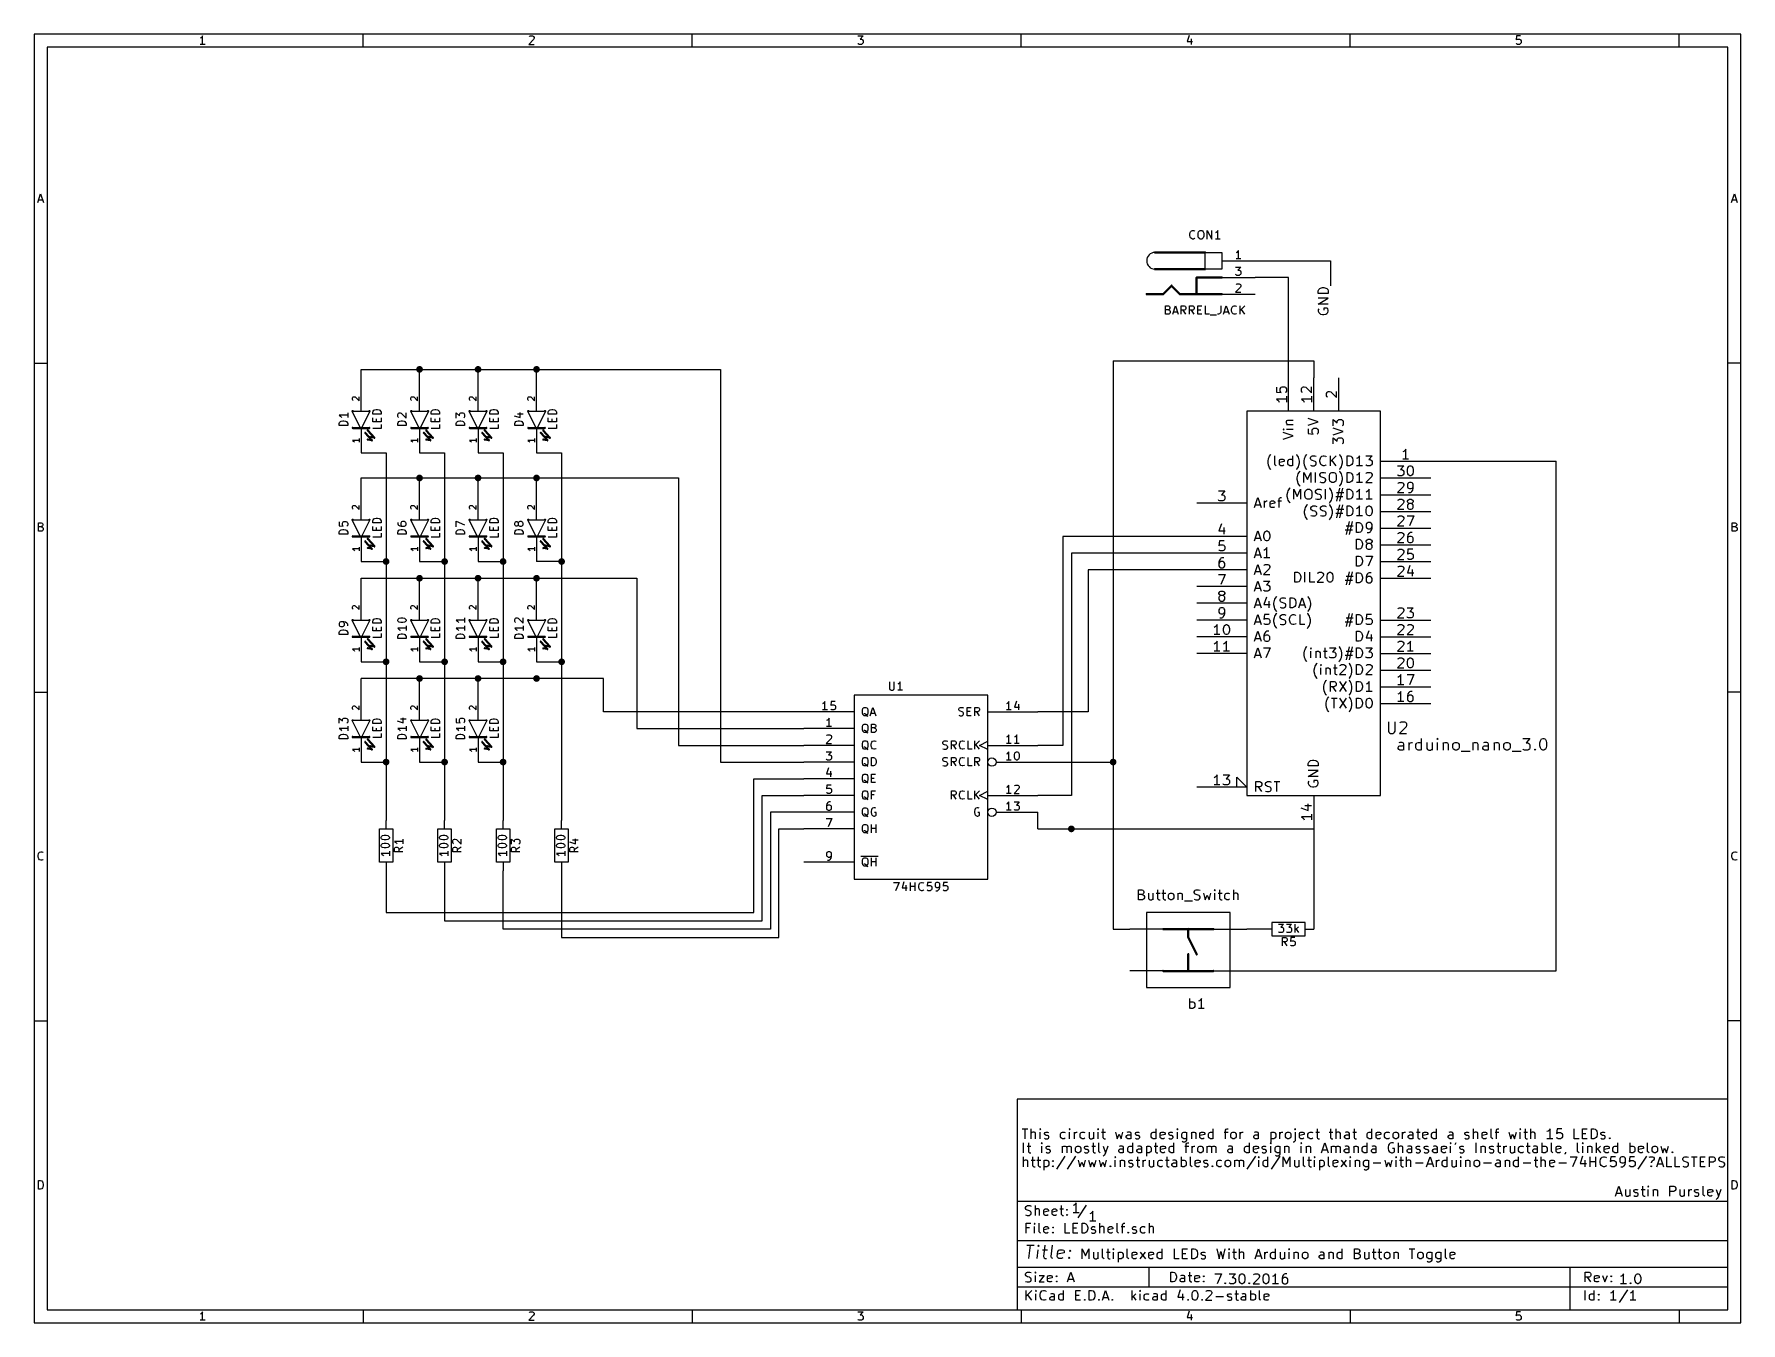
# Model space of a CAD drawing. Extents: x 10 to 269, y -206 to -10.
import ezdxf

# ---------------------------------------------------------------- set-up
doc = ezdxf.new("R2010")
doc.units = 0
doc.header["$MEASUREMENT"] = 0
doc.layers.add('BLACK', color=7, linetype='CONTINUOUS')

msp = doc.modelspace()

# ---------------------------------------------------------------- linework, layer by layer
at = {"layer": 'Black'}
for p, q in [((180.34, -43.1038), (187.96, -43.1038)), ((180.34, -43.2562), (187.96, -43.2562)), ((187.96, -45.72), (187.96, -43.18)), ((187.96, -43.18), (190.5, -43.18)), ((190.5, -43.18), (190.5, -45.72)), ((192.786, -43.18), (192.684, -43.2308)), ((192.913, -43.053), (192.786, -43.18)), ((193.04, -42.8752), (192.913, -43.053)), ((193.04, -44.1452), (193.04, -42.8752)), ((180.34, -45.6438), (187.96, -45.6438)), ((180.34, -45.7962), (187.96, -45.7962)), ((190.5, -45.72), (187.96, -45.72)), ((190.5, -44.45), (195.58, -44.45)), ((192.608, -45.4152), (193.396, -45.4152)), ((192.684, -46.609), (192.608, -46.5582)), ((193.396, -44.1452), (192.684, -44.1452)), ((192.786, -46.6852), (192.684, -46.609)), ((193.167, -46.6852), (192.786, -46.6852)), ((193.396, -45.4152), (192.964, -45.8978)), ((192.964, -45.8978), (193.167, -45.8978)), ((193.167, -45.8978), (193.269, -45.9486)), ((193.269, -46.609), (193.167, -46.6852)), ((193.269, -45.9486), (193.345, -45.9994)), ((193.345, -46.5582), (193.269, -46.609)), ((193.345, -45.9994), (193.396, -46.1264)), ((193.396, -46.4312), (193.345, -46.5582)), ((193.396, -46.1264), (193.396, -46.4312)), ((182.829, -48.2092), (181.559, -49.4792)), ((182.931, -48.3108), (181.661, -49.5808)), ((184.099, -49.5808), (182.829, -48.3108)), ((184.201, -49.4792), (182.931, -48.2092)), ((186.614, -49.53), (186.614, -46.99)), ((186.69, -46.9138), (190.5, -46.9138)), ((186.69, -47.0662), (190.5, -47.0662)), ((186.766, -49.53), (186.766, -46.99)), ((190.5, -46.99), (195.58, -46.99)), ((193.345, -48.4886), (192.608, -49.2252)), ((192.608, -49.2252), (193.396, -49.2252)), ((192.684, -48.0568), (192.735, -48.006)), ((192.735, -48.006), (192.862, -47.9552)), ((192.862, -47.9552), (193.167, -47.9552)), ((193.167, -47.9552), (193.269, -48.006)), ((193.269, -48.006), (193.345, -48.0568)), ((193.345, -48.0568), (193.396, -48.1838)), ((193.396, -48.3108), (193.345, -48.4886)), ((193.396, -48.1838), (193.396, -48.3108)), ((205.156, -49.0474), (205.232, -48.8442)), ((205.156, -49.4284), (205.156, -49.0474)), ((205.232, -48.8442), (205.384, -48.6918)), ((205.384, -48.6918), (205.511, -48.6156)), ((205.511, -48.6156), (205.816, -48.5394)), ((205.816, -48.5394), (206.019, -48.5394)), ((206.019, -48.5394), (206.324, -48.6156)), ((206.324, -48.6156), (206.477, -48.6918)), ((206.477, -48.6918), (206.604, -48.8442)), ((206.604, -48.8442), (206.68, -49.0474)), ((206.68, -49.0474), (206.68, -49.4284)), ((179.07, -49.4538), (181.61, -49.4538)), ((179.07, -49.6062), (181.61, -49.6062)), ((184.15, -49.4538), (190.5, -49.4538)), ((184.15, -49.6062), (190.5, -49.6062)), ((190.5, -49.53), (195.58, -49.53)), ((206.68, -49.4284), (205.156, -49.4284)), ((205.156, -51.0286), (206.68, -50.1396)), ((206.68, -50.1396), (205.156, -50.1396)), ((206.68, -51.0286), (205.156, -51.0286)), ((205.232, -51.7398), (205.156, -51.8922)), ((206.527, -51.6636), (206.019, -51.6636)), ((206.019, -51.6636), (206.019, -51.9684)), ((206.604, -51.7398), (206.527, -51.6636)), ((206.68, -51.9684), (206.604, -51.7398)), ((205.156, -51.8922), (205.156, -52.1208)), ((205.156, -52.1208), (205.232, -52.324)), ((205.232, -52.324), (205.384, -52.4764)), ((205.384, -52.4764), (205.511, -52.5526)), ((205.511, -52.5526), (205.816, -52.6288)), ((205.816, -52.6288), (206.019, -52.6288)), ((206.019, -52.6288), (206.324, -52.5526)), ((206.324, -52.5526), (206.477, -52.4764)), ((206.477, -52.4764), (206.604, -52.324)), ((206.604, -52.324), (206.68, -52.1208)), ((206.68, -52.1208), (206.68, -51.9684)), ((200.66, -67.31), (200.66, -62.23)), ((204.47, -67.31), (204.47, -62.23)), ((208.28, -67.31), (208.28, -62.23)), ((59.69, -67.31), (59.69, -63.5)), ((68.58, -67.31), (68.58, -63.5)), ((77.47, -67.31), (77.47, -63.5)), ((86.36, -67.31), (86.36, -63.5)), ((198.806, -63.6778), (198.806, -64.4144)), ((198.806, -64.4144), (199.542, -64.4906)), ((199.39, -63.9064), (199.466, -63.754)), ((199.39, -64.262), (199.39, -63.9064)), ((199.466, -64.4144), (199.39, -64.262)), ((199.466, -63.754), (199.542, -63.6778)), ((199.542, -64.4906), (199.466, -64.4144)), ((199.542, -63.6778), (199.669, -63.6016)), ((199.669, -63.6016), (200.05, -63.6016)), ((200.05, -63.6016), (200.177, -63.6778)), ((200.177, -63.6778), (200.254, -63.754)), ((200.254, -64.4144), (200.177, -64.4906)), ((200.254, -63.754), (200.33, -63.9064)), ((200.33, -64.262), (200.254, -64.4144)), ((200.33, -63.9064), (200.33, -64.262)), ((202.616, -63.9064), (202.692, -63.754)), ((202.616, -64.262), (202.616, -63.9064)), ((202.692, -64.4144), (202.616, -64.262)), ((202.692, -63.754), (202.768, -63.6778)), ((202.768, -64.4906), (202.692, -64.4144)), ((202.768, -63.6778), (202.921, -63.6016)), ((202.921, -63.6016), (203.048, -63.6016)), ((203.048, -63.6016), (203.276, -63.6778)), ((203.276, -63.6778), (204.14, -64.5414)), ((204.14, -64.5414), (204.14, -63.6016)), ((206.426, -64.6176), (206.502, -64.4652)), ((206.426, -64.9732), (206.426, -64.6176)), ((206.502, -64.4652), (206.578, -64.389)), ((206.578, -64.389), (206.731, -64.3128)), ((206.731, -64.3128), (206.858, -64.3128)), ((206.858, -64.3128), (207.086, -64.389)), ((207.086, -64.389), (207.95, -65.2526)), ((207.95, -65.2526), (207.95, -64.3128)), ((58.3438, -67.2846), (58.3946, -67.2338)), ((58.3438, -67.3354), (58.3438, -67.2846)), ((59.6138, -69.9008), (58.3438, -67.3354)), ((58.3692, -65.3034), (58.42, -65.2018)), ((58.3692, -65.5574), (58.3692, -65.3034)), ((58.42, -65.6336), (58.3692, -65.5574)), ((58.3946, -67.2338), (58.4454, -67.2338)), ((58.42, -65.2018), (58.4708, -65.151)), ((58.4708, -65.6844), (58.42, -65.6336)), ((58.4454, -67.2338), (58.4962, -67.2846)), ((58.4708, -65.151), (58.5724, -65.1256)), ((58.4962, -67.2846), (58.4962, -67.31)), ((58.4962, -67.31), (60.8584, -67.31)), ((58.5724, -65.1256), (58.674, -65.1256)), ((58.674, -65.1256), (58.801, -65.151)), ((58.801, -65.151), (59.3852, -65.7352)), ((59.3852, -65.7352), (59.3852, -65.1256)), ((61.0362, -67.3354), (59.7662, -69.8754)), ((60.8584, -67.31), (60.8838, -67.2592)), ((60.8838, -67.2592), (60.9092, -67.2592)), ((60.9092, -67.2592), (60.9346, -67.2338)), ((60.9346, -67.2338), (60.9854, -67.2338)), ((60.9854, -67.2338), (61.0362, -67.2846)), ((61.0362, -67.2846), (61.0362, -67.3354)), ((67.2338, -67.2846), (67.2846, -67.2338)), ((67.2338, -67.3354), (67.2338, -67.2846)), ((68.5038, -69.9008), (67.2338, -67.3354)), ((67.2592, -65.3034), (67.31, -65.2018)), ((67.2592, -65.5574), (67.2592, -65.3034)), ((67.31, -65.6336), (67.2592, -65.5574)), ((67.2846, -67.2338), (67.3354, -67.2338)), ((67.31, -65.2018), (67.3608, -65.151)), ((67.3608, -65.6844), (67.31, -65.6336)), ((67.3354, -67.2338), (67.3862, -67.2846)), ((67.3608, -65.151), (67.4624, -65.1256)), ((67.3862, -67.2846), (67.3862, -67.31)), ((67.3862, -67.31), (69.7484, -67.31)), ((67.4624, -65.1256), (67.564, -65.1256)), ((67.564, -65.1256), (67.691, -65.151)), ((67.691, -65.151), (68.2752, -65.7352)), ((68.2752, -65.7352), (68.2752, -65.1256)), ((69.9262, -67.3354), (68.6562, -69.8754)), ((69.7484, -67.31), (69.7738, -67.2592)), ((69.7738, -67.2592), (69.7992, -67.2592)), ((69.7992, -67.2592), (69.8246, -67.2338)), ((69.8246, -67.2338), (69.8754, -67.2338)), ((69.8754, -67.2338), (69.9262, -67.2846)), ((69.9262, -67.2846), (69.9262, -67.3354)), ((76.1238, -67.2846), (76.1746, -67.2338)), ((76.1238, -67.3354), (76.1238, -67.2846)), ((77.3938, -69.9008), (76.1238, -67.3354)), ((76.1492, -65.3034), (76.2, -65.2018)), ((76.1492, -65.5574), (76.1492, -65.3034)), ((76.2, -65.6336), (76.1492, -65.5574)), ((76.1746, -67.2338), (76.2254, -67.2338)), ((76.2, -65.2018), (76.2508, -65.151)), ((76.2508, -65.6844), (76.2, -65.6336)), ((76.2254, -67.2338), (76.2762, -67.2846)), ((76.2508, -65.151), (76.3524, -65.1256)), ((76.2762, -67.2846), (76.2762, -67.31)), ((76.2762, -67.31), (78.6384, -67.31)), ((76.3524, -65.1256), (76.454, -65.1256)), ((76.454, -65.1256), (76.581, -65.151)), ((76.581, -65.151), (77.1652, -65.7352)), ((77.1652, -65.7352), (77.1652, -65.1256)), ((78.8162, -67.3354), (77.5462, -69.8754)), ((78.6384, -67.31), (78.6638, -67.2592)), ((78.6638, -67.2592), (78.6892, -67.2592)), ((78.6892, -67.2592), (78.7146, -67.2338)), ((78.7146, -67.2338), (78.7654, -67.2338)), ((78.7654, -67.2338), (78.8162, -67.2846)), ((78.8162, -67.2846), (78.8162, -67.3354)), ((85.0138, -67.2846), (85.0646, -67.2338)), ((85.0138, -67.3354), (85.0138, -67.2846)), ((86.2838, -69.9008), (85.0138, -67.3354)), ((85.0392, -65.3034), (85.09, -65.2018)), ((85.0392, -65.5574), (85.0392, -65.3034)), ((85.09, -65.6336), (85.0392, -65.5574)), ((85.0646, -67.2338), (85.1154, -67.2338)), ((85.09, -65.2018), (85.1408, -65.151)), ((85.1408, -65.6844), (85.09, -65.6336)), ((85.1154, -67.2338), (85.1662, -67.2846)), ((85.1408, -65.151), (85.2424, -65.1256)), ((85.1662, -67.2846), (85.1662, -67.31)), ((85.1662, -67.31), (87.5284, -67.31)), ((85.2424, -65.1256), (85.344, -65.1256)), ((85.344, -65.1256), (85.471, -65.151)), ((85.471, -65.151), (86.0552, -65.7352)), ((86.0552, -65.7352), (86.0552, -65.1256)), ((87.7062, -67.3354), (86.4362, -69.8754)), ((87.5284, -67.31), (87.5538, -67.2592)), ((87.5538, -67.2592), (87.5792, -67.2592)), ((87.5792, -67.2592), (87.6046, -67.2338)), ((87.6046, -67.2338), (87.6554, -67.2338)), ((87.6554, -67.2338), (87.7062, -67.2846)), ((87.7062, -67.2846), (87.7062, -67.3354)), ((194.31, -67.31), (194.31, -125.73)), ((214.63, -67.31), (194.31, -67.31)), ((200.33, -65.4812), (198.806, -65.4812)), ((198.806, -65.4812), (199.034, -65.6336)), ((199.034, -65.6336), (199.161, -65.786)), ((199.161, -65.786), (199.238, -65.9384)), ((200.33, -65.0494), (200.33, -65.9384)), ((204.14, -65.4812), (202.616, -65.4812)), ((202.616, -65.4812), (202.844, -65.6336)), ((202.844, -65.6336), (202.971, -65.786)), ((202.971, -65.786), (203.048, -65.9384)), ((204.14, -65.0494), (204.14, -65.9384)), ((206.502, -65.1256), (206.426, -64.9732)), ((206.578, -65.2018), (206.502, -65.1256)), ((214.63, -125.73), (214.63, -67.31)), ((58.42, -69.7738), (60.96, -69.7738)), ((58.42, -69.9262), (60.96, -69.9262)), ((59.6392, -69.9008), (59.6138, -69.9008)), ((59.6646, -69.9262), (59.6392, -69.9008)), ((59.7154, -69.9262), (59.6646, -69.9262)), ((59.69, -69.85), (59.69, -73.66)), ((59.7662, -69.8754), (59.7154, -69.9262)), ((67.31, -69.7738), (69.85, -69.7738)), ((67.31, -69.9262), (69.85, -69.9262)), ((68.5292, -69.9008), (68.5038, -69.9008)), ((68.5546, -69.9262), (68.5292, -69.9008)), ((68.6054, -69.9262), (68.5546, -69.9262)), ((68.58, -69.85), (68.58, -73.66)), ((68.6562, -69.8754), (68.6054, -69.9262)), ((76.2, -69.7738), (78.74, -69.7738)), ((76.2, -69.9262), (78.74, -69.9262)), ((77.4192, -69.9008), (77.3938, -69.9008)), ((77.4446, -69.9262), (77.4192, -69.9008)), ((77.4954, -69.9262), (77.4446, -69.9262)), ((77.47, -69.85), (77.47, -73.66)), ((77.5462, -69.8754), (77.4954, -69.9262)), ((85.09, -69.7738), (87.63, -69.7738)), ((85.09, -69.9262), (87.63, -69.9262)), ((86.3092, -69.9008), (86.2838, -69.9008)), ((86.3346, -69.9262), (86.3092, -69.9008)), ((86.3854, -69.9262), (86.3346, -69.9262)), ((86.36, -69.85), (86.36, -73.66)), ((86.4362, -69.8754), (86.3854, -69.9262)), ((59.3852, -71.755), (58.3692, -71.755)), ((58.3692, -71.755), (58.5216, -71.8566)), ((58.5216, -71.8566), (58.6232, -71.9582)), ((58.6232, -71.9582), (58.674, -72.0344)), ((59.3852, -71.4756), (59.3852, -72.0344)), ((60.2742, -70.6628), (61.2902, -71.7804)), ((60.3758, -70.5612), (61.3918, -71.6788)), ((60.6552, -70.2818), (61.6712, -71.3994)), ((61.2902, -71.8058), (60.706, -71.7042)), ((61.3156, -71.6534), (60.7314, -71.5518)), ((60.7568, -70.1802), (61.7728, -71.2978)), ((61.6712, -71.4248), (61.087, -71.3232)), ((61.6966, -71.2724), (61.1124, -71.1708)), ((68.2752, -71.755), (67.2592, -71.755)), ((67.2592, -71.755), (67.4116, -71.8566)), ((67.4116, -71.8566), (67.5132, -71.9582)), ((67.5132, -71.9582), (67.564, -72.0344)), ((68.2752, -71.4756), (68.2752, -72.0344)), ((69.1642, -70.6628), (70.1802, -71.7804)), ((69.2658, -70.5612), (70.2818, -71.6788)), ((69.5452, -70.2818), (70.5612, -71.3994)), ((70.1802, -71.8058), (69.596, -71.7042)), ((70.2056, -71.6534), (69.6214, -71.5518)), ((69.6468, -70.1802), (70.6628, -71.2978)), ((70.5612, -71.4248), (69.977, -71.3232)), ((70.5866, -71.2724), (70.0024, -71.1708)), ((77.1652, -71.755), (76.1492, -71.755)), ((76.1492, -71.755), (76.3016, -71.8566)), ((76.3016, -71.8566), (76.4032, -71.9582)), ((76.4032, -71.9582), (76.454, -72.0344)), ((77.1652, -71.4756), (77.1652, -72.0344)), ((78.0542, -70.6628), (79.0702, -71.7804)), ((78.1558, -70.5612), (79.1718, -71.6788)), ((78.4352, -70.2818), (79.4512, -71.3994)), ((79.0702, -71.8058), (78.486, -71.7042)), ((79.0956, -71.6534), (78.5114, -71.5518)), ((78.5368, -70.1802), (79.5528, -71.2978)), ((79.4512, -71.4248), (78.867, -71.3232)), ((79.4766, -71.2724), (78.8924, -71.1708)), ((86.0552, -71.755), (85.0392, -71.755)), ((85.0392, -71.755), (85.1916, -71.8566)), ((85.1916, -71.8566), (85.2932, -71.9582)), ((85.2932, -71.9582), (85.344, -72.0344)), ((86.0552, -71.4756), (86.0552, -72.0344)), ((86.9442, -70.6628), (87.9602, -71.7804)), ((87.0458, -70.5612), (88.0618, -71.6788)), ((87.3252, -70.2818), (88.3412, -71.3994)), ((87.9602, -71.8058), (87.376, -71.7042)), ((87.9856, -71.6534), (87.4014, -71.5518)), ((87.4268, -70.1802), (88.4428, -71.2978)), ((88.3412, -71.4248), (87.757, -71.3232)), ((88.3666, -71.2724), (87.7824, -71.1708)), ((214.63, -74.93), (222.25, -74.93)), ((218.161, -73.4314), (218.008, -73.5076)), ((218.897, -74.5998), (218.008, -74.5998)), ((218.313, -73.3044), (218.161, -73.4314)), ((218.465, -73.0758), (218.313, -73.3044)), ((218.465, -74.5998), (218.465, -73.0758)), ((214.63, -77.47), (222.25, -77.47)), ((217.221, -75.6158), (218.161, -75.6158)), ((217.272, -77.0636), (217.221, -76.9874)), ((217.424, -77.1398), (217.272, -77.0636)), ((217.856, -77.1398), (217.424, -77.1398)), ((218.161, -75.6158), (217.653, -76.2)), ((217.653, -76.2), (217.856, -76.2)), ((217.856, -76.2), (218.008, -76.2762)), ((218.008, -77.0636), (217.856, -77.1398)), ((218.008, -76.2762), (218.084, -76.3524)), ((218.084, -76.9874), (218.008, -77.0636)), ((218.084, -76.3524), (218.161, -76.4794)), ((218.161, -76.8604), (218.084, -76.9874)), ((218.161, -76.4794), (218.161, -76.8604)), ((218.719, -76.2), (218.796, -75.9206)), ((218.719, -76.5556), (218.719, -76.2)), ((218.796, -76.8604), (218.719, -76.5556)), ((218.796, -75.9206), (218.872, -75.7682)), ((218.872, -76.9874), (218.796, -76.8604)), ((218.872, -75.7682), (218.948, -75.692)), ((218.948, -77.0636), (218.872, -76.9874)), ((218.948, -75.692), (219.1, -75.6158)), ((219.1, -77.1398), (218.948, -77.0636)), ((219.1, -75.6158), (219.227, -75.6158)), ((219.227, -77.1398), (219.1, -77.1398)), ((219.227, -75.6158), (219.38, -75.692)), ((219.38, -77.0636), (219.227, -77.1398)), ((219.38, -75.692), (219.456, -75.7682)), ((219.456, -76.9874), (219.38, -77.0636)), ((219.456, -75.7682), (219.532, -75.9206)), ((219.532, -76.8604), (219.456, -76.9874)), ((219.532, -75.9206), (219.608, -76.2)), ((219.608, -76.5556), (219.532, -76.8604)), ((219.608, -76.2), (219.608, -76.5556)), ((59.69, -83.82), (59.69, -80.01)), ((68.58, -83.82), (68.58, -80.01)), ((77.47, -83.82), (77.47, -80.01)), ((86.36, -83.82), (86.36, -80.01)), ((190.017, -79.4258), (190.957, -79.4258)), ((190.957, -79.4258), (190.449, -80.01)), ((190.449, -80.01), (190.652, -80.01)), ((190.652, -80.01), (190.805, -80.0862)), ((190.805, -80.0862), (190.881, -80.1624)), ((190.881, -80.1624), (190.957, -80.2894)), ((190.957, -80.2894), (190.957, -80.6704)), ((214.63, -80.01), (222.25, -80.01)), ((218.084, -78.8162), (217.221, -79.6798)), ((217.221, -79.6798), (218.161, -79.6798)), ((217.272, -78.3082), (217.348, -78.232)), ((217.348, -78.232), (217.5, -78.1558)), ((217.5, -78.1558), (217.856, -78.1558)), ((217.856, -78.1558), (218.008, -78.232)), ((218.008, -78.232), (218.084, -78.3082)), ((218.084, -78.3082), (218.161, -78.4606)), ((218.161, -78.5876), (218.084, -78.8162)), ((218.161, -78.4606), (218.161, -78.5876)), ((218.796, -78.3082), (218.719, -78.4606)), ((218.719, -78.4606), (218.719, -78.8162)), ((218.719, -78.8162), (218.796, -78.9686)), ((218.872, -78.232), (218.796, -78.3082)), ((218.796, -78.9686), (218.872, -79.0194)), ((219.024, -78.1558), (218.872, -78.232)), ((218.872, -79.0194), (219.024, -79.0956)), ((218.872, -79.6798), (219.177, -79.6798)), ((219.304, -78.1558), (219.024, -78.1558)), ((219.024, -79.0956), (219.304, -79.0956)), ((219.177, -79.6798), (219.304, -79.6036)), ((219.456, -78.232), (219.304, -78.1558)), ((219.304, -79.0956), (219.456, -79.0194)), ((219.304, -79.6036), (219.38, -79.5274)), ((219.38, -79.5274), (219.532, -79.3242)), ((219.532, -78.3082), (219.456, -78.232)), ((219.456, -79.0194), (219.532, -78.9686)), ((219.608, -78.4606), (219.532, -78.3082)), ((219.532, -78.9686), (219.608, -78.8162)), ((219.532, -79.3242), (219.608, -79.0194)), ((219.608, -79.0194), (219.608, -78.4606)), ((58.3692, -81.8134), (58.42, -81.7118)), ((58.3692, -82.0674), (58.3692, -81.8134)), ((58.42, -82.1436), (58.3692, -82.0674)), ((58.42, -81.7118), (58.4708, -81.661)), ((58.4708, -82.1944), (58.42, -82.1436)), ((58.4708, -81.661), (58.5724, -81.6356)), ((58.5724, -81.6356), (58.674, -81.6356)), ((58.674, -81.6356), (58.801, -81.661)), ((58.801, -81.661), (59.3852, -82.2452)), ((59.3852, -82.2452), (59.3852, -81.6356)), ((67.2592, -81.8134), (67.31, -81.7118)), ((67.2592, -82.0674), (67.2592, -81.8134)), ((67.31, -82.1436), (67.2592, -82.0674)), ((67.31, -81.7118), (67.3608, -81.661)), ((67.3608, -82.1944), (67.31, -82.1436)), ((67.3608, -81.661), (67.4624, -81.6356)), ((67.4624, -81.6356), (67.564, -81.6356)), ((67.564, -81.6356), (67.691, -81.661)), ((67.691, -81.661), (68.2752, -82.2452)), ((68.2752, -82.2452), (68.2752, -81.6356)), ((76.1492, -81.8134), (76.2, -81.7118)), ((76.1492, -82.0674), (76.1492, -81.8134)), ((76.2, -82.1436), (76.1492, -82.0674)), ((76.2, -81.7118), (76.2508, -81.661)), ((76.2508, -82.1944), (76.2, -82.1436)), ((76.2508, -81.661), (76.3524, -81.6356)), ((76.3524, -81.6356), (76.454, -81.6356)), ((76.454, -81.6356), (76.581, -81.661)), ((76.581, -81.661), (77.1652, -82.2452)), ((77.1652, -82.2452), (77.1652, -81.6356)), ((85.0392, -81.8134), (85.09, -81.7118)), ((85.0392, -82.0674), (85.0392, -81.8134)), ((85.09, -82.1436), (85.0392, -82.0674)), ((85.09, -81.7118), (85.1408, -81.661)), ((85.1408, -82.1944), (85.09, -82.1436)), ((85.1408, -81.661), (85.2424, -81.6356)), ((85.2424, -81.6356), (85.344, -81.6356)), ((85.344, -81.6356), (85.471, -81.661)), ((85.471, -81.661), (86.0552, -82.2452)), ((86.0552, -82.2452), (86.0552, -81.6356)), ((194.31, -81.28), (186.69, -81.28)), ((190.068, -80.8736), (190.017, -80.7974)), ((190.221, -80.9498), (190.068, -80.8736)), ((190.652, -80.9498), (190.221, -80.9498)), ((190.805, -80.8736), (190.652, -80.9498)), ((190.881, -80.7974), (190.805, -80.8736)), ((190.957, -80.6704), (190.881, -80.7974)), ((214.63, -82.55), (222.25, -82.55)), ((218.084, -81.3562), (217.221, -82.2198)), ((217.221, -82.2198), (218.161, -82.2198)), ((217.272, -80.8482), (217.348, -80.772)), ((217.348, -80.772), (217.5, -80.6958)), ((217.5, -80.6958), (217.856, -80.6958)), ((217.856, -80.6958), (218.008, -80.772)), ((218.008, -80.772), (218.084, -80.8482)), ((218.084, -80.8482), (218.161, -81.0006)), ((218.161, -81.1276), (218.084, -81.3562)), ((218.161, -81.0006), (218.161, -81.1276)), ((218.719, -81.0006), (218.796, -80.8482)), ((218.719, -81.0514), (218.719, -81.0006)), ((218.796, -81.2038), (218.719, -81.0514)), ((218.796, -81.5086), (218.719, -81.6356)), ((218.719, -81.6356), (218.719, -81.9404)), ((218.719, -81.9404), (218.796, -82.0674)), ((218.796, -80.8482), (218.872, -80.772)), ((218.872, -81.28), (218.796, -81.2038)), ((218.872, -81.4324), (218.796, -81.5086)), ((218.796, -82.0674), (218.872, -82.1436)), ((218.872, -80.772), (219.024, -80.6958)), ((219.024, -81.3562), (218.872, -81.28)), ((219.024, -81.3562), (218.872, -81.4324)), ((218.872, -82.1436), (219.024, -82.2198)), ((219.024, -80.6958), (219.304, -80.6958)), ((219.304, -81.3562), (219.024, -81.3562)), ((219.024, -82.2198), (219.304, -82.2198)), ((219.304, -80.6958), (219.456, -80.772)), ((219.456, -81.28), (219.304, -81.3562)), ((219.456, -81.4324), (219.304, -81.3562)), ((219.304, -82.2198), (219.456, -82.1436)), ((219.456, -80.772), (219.532, -80.8482)), ((219.532, -81.2038), (219.456, -81.28)), ((219.532, -81.5086), (219.456, -81.4324)), ((219.456, -82.1436), (219.532, -82.0674)), ((219.532, -80.8482), (219.608, -81.0006)), ((219.608, -81.0514), (219.532, -81.2038)), ((219.608, -81.6356), (219.532, -81.5086)), ((219.532, -82.0674), (219.608, -81.9404)), ((219.608, -81.0006), (219.608, -81.0514)), ((219.608, -81.9404), (219.608, -81.6356)), ((58.3438, -83.7946), (58.3946, -83.7438)), ((58.3438, -83.8454), (58.3438, -83.7946)), ((59.6138, -86.4108), (58.3438, -83.8454)), ((58.3946, -83.7438), (58.4454, -83.7438)), ((58.4454, -83.7438), (58.4962, -83.7946)), ((58.4962, -83.7946), (58.4962, -83.82)), ((58.4962, -83.82), (60.8584, -83.82)), ((61.0362, -83.8454), (59.7662, -86.3854)), ((60.8584, -83.82), (60.8838, -83.7692)), ((60.8838, -83.7692), (60.9092, -83.7692)), ((60.9092, -83.7692), (60.9346, -83.7438)), ((60.9346, -83.7438), (60.9854, -83.7438)), ((60.9854, -83.7438), (61.0362, -83.7946)), ((61.0362, -83.7946), (61.0362, -83.8454)), ((67.2338, -83.7946), (67.2846, -83.7438)), ((67.2338, -83.8454), (67.2338, -83.7946)), ((68.5038, -86.4108), (67.2338, -83.8454)), ((67.2846, -83.7438), (67.3354, -83.7438)), ((67.3354, -83.7438), (67.3862, -83.7946)), ((67.3862, -83.7946), (67.3862, -83.82)), ((67.3862, -83.82), (69.7484, -83.82)), ((69.9262, -83.8454), (68.6562, -86.3854)), ((69.7484, -83.82), (69.7738, -83.7692)), ((69.7738, -83.7692), (69.7992, -83.7692)), ((69.7992, -83.7692), (69.8246, -83.7438)), ((69.8246, -83.7438), (69.8754, -83.7438)), ((69.8754, -83.7438), (69.9262, -83.7946)), ((69.9262, -83.7946), (69.9262, -83.8454)), ((76.1238, -83.7946), (76.1746, -83.7438)), ((76.1238, -83.8454), (76.1238, -83.7946)), ((77.3938, -86.4108), (76.1238, -83.8454)), ((76.1746, -83.7438), (76.2254, -83.7438)), ((76.2254, -83.7438), (76.2762, -83.7946)), ((76.2762, -83.7946), (76.2762, -83.82)), ((76.2762, -83.82), (78.6384, -83.82)), ((78.8162, -83.8454), (77.5462, -86.3854)), ((78.6384, -83.82), (78.6638, -83.7692)), ((78.6638, -83.7692), (78.6892, -83.7692)), ((78.6892, -83.7692), (78.7146, -83.7438)), ((78.7146, -83.7438), (78.7654, -83.7438)), ((78.7654, -83.7438), (78.8162, -83.7946)), ((78.8162, -83.7946), (78.8162, -83.8454)), ((85.0138, -83.7946), (85.0646, -83.7438)), ((85.0138, -83.8454), (85.0138, -83.7946)), ((86.2838, -86.4108), (85.0138, -83.8454)), ((85.0646, -83.7438), (85.1154, -83.7438)), ((85.1154, -83.7438), (85.1662, -83.7946)), ((85.1662, -83.7946), (85.1662, -83.82)), ((85.1662, -83.82), (87.5284, -83.82)), ((87.7062, -83.8454), (86.4362, -86.3854)), ((87.5284, -83.82), (87.5538, -83.7692)), ((87.5538, -83.7692), (87.5792, -83.7692)), ((87.5792, -83.7692), (87.6046, -83.7438)), ((87.6046, -83.7438), (87.6554, -83.7438)), ((87.6554, -83.7438), (87.7062, -83.7946)), ((87.7062, -83.7946), (87.7062, -83.8454)), ((190.449, -84.4296), (190.068, -85.5218)), ((190.068, -85.5218), (191.033, -85.5218)), ((190.805, -85.0138), (190.805, -86.0298)), ((214.63, -85.09), (222.25, -85.09)), ((218.084, -83.8962), (217.221, -84.7598)), ((217.221, -84.7598), (218.161, -84.7598)), ((217.272, -83.3882), (217.348, -83.312)), ((217.348, -83.312), (217.5, -83.2358)), ((217.5, -83.2358), (217.856, -83.2358)), ((217.856, -83.2358), (218.008, -83.312)), ((218.008, -83.312), (218.084, -83.3882)), ((218.084, -83.3882), (218.161, -83.5406)), ((218.161, -83.6676), (218.084, -83.8962)), ((218.161, -83.5406), (218.161, -83.6676)), ((218.669, -83.2358), (219.685, -83.2358)), ((219.685, -83.2358), (219.024, -84.7598)), ((58.42, -86.2838), (60.96, -86.2838)), ((58.42, -86.4362), (60.96, -86.4362)), ((59.3852, -87.9856), (59.3852, -88.5444)), ((59.6392, -86.4108), (59.6138, -86.4108)), ((59.6646, -86.4362), (59.6392, -86.4108)), ((59.7154, -86.4362), (59.6646, -86.4362)), ((59.69, -86.36), (59.69, -90.17)), ((59.7662, -86.3854), (59.7154, -86.4362)), ((60.2742, -87.1728), (61.2902, -88.2904)), ((60.3758, -87.0712), (61.3918, -88.1888)), ((60.6552, -86.7918), (61.6712, -87.9094)), ((61.3156, -88.1634), (60.7314, -88.0618)), ((60.7568, -86.6902), (61.7728, -87.8078)), ((61.6712, -87.9348), (61.087, -87.8332)), ((61.6966, -87.7824), (61.1124, -87.6808)), ((67.31, -86.2838), (69.85, -86.2838)), ((67.31, -86.4362), (69.85, -86.4362)), ((68.2752, -87.9856), (68.2752, -88.5444)), ((68.5292, -86.4108), (68.5038, -86.4108)), ((68.5546, -86.4362), (68.5292, -86.4108)), ((68.6054, -86.4362), (68.5546, -86.4362)), ((68.58, -86.36), (68.58, -90.17)), ((68.6562, -86.3854), (68.6054, -86.4362)), ((69.1642, -87.1728), (70.1802, -88.2904)), ((69.2658, -87.0712), (70.2818, -88.1888)), ((69.5452, -86.7918), (70.5612, -87.9094)), ((70.2056, -88.1634), (69.6214, -88.0618)), ((69.6468, -86.6902), (70.6628, -87.8078)), ((70.5612, -87.9348), (69.977, -87.8332)), ((70.5866, -87.7824), (70.0024, -87.6808)), ((76.2, -86.2838), (78.74, -86.2838)), ((76.2, -86.4362), (78.74, -86.4362)), ((77.1652, -87.9856), (77.1652, -88.5444)), ((77.4192, -86.4108), (77.3938, -86.4108)), ((77.4446, -86.4362), (77.4192, -86.4108)), ((77.4954, -86.4362), (77.4446, -86.4362)), ((77.47, -86.36), (77.47, -90.17)), ((77.5462, -86.3854), (77.4954, -86.4362)), ((78.0542, -87.1728), (79.0702, -88.2904)), ((78.1558, -87.0712), (79.1718, -88.1888)), ((78.4352, -86.7918), (79.4512, -87.9094)), ((79.0956, -88.1634), (78.5114, -88.0618)), ((78.5368, -86.6902), (79.5528, -87.8078)), ((79.4512, -87.9348), (78.867, -87.8332)), ((79.4766, -87.7824), (78.8924, -87.6808)), ((85.09, -86.2838), (87.63, -86.2838)), ((85.09, -86.4362), (87.63, -86.4362)), ((86.0552, -87.9856), (86.0552, -88.5444)), ((86.3092, -86.4108), (86.2838, -86.4108)), ((86.3346, -86.4362), (86.3092, -86.4108)), ((86.3854, -86.4362), (86.3346, -86.4362)), ((86.36, -86.36), (86.36, -90.17)), ((86.4362, -86.3854), (86.3854, -86.4362)), ((86.9442, -87.1728), (87.9602, -88.2904)), ((87.0458, -87.0712), (88.0618, -88.1888)), ((87.3252, -86.7918), (88.3412, -87.9094)), ((87.9856, -88.1634), (87.4014, -88.0618)), ((87.4268, -86.6902), (88.4428, -87.8078)), ((88.3412, -87.9348), (87.757, -87.8332)), ((88.3666, -87.7824), (87.7824, -87.6808)), ((194.31, -86.36), (186.69, -86.36)), ((190.144, -87.0458), (190.068, -87.7824)), ((190.068, -87.7824), (190.144, -87.7062)), ((190.881, -87.0458), (190.144, -87.0458)), ((190.144, -87.7062), (190.297, -87.63)), ((190.297, -87.63), (190.652, -87.63)), ((190.652, -87.63), (190.805, -87.7062)), ((190.805, -87.7062), (190.881, -87.7824)), ((190.881, -87.7824), (190.957, -87.9094)), ((190.957, -87.9094), (190.957, -88.2904)), ((214.63, -87.63), (222.25, -87.63)), ((218.084, -86.4362), (217.221, -87.2998)), ((217.221, -87.2998), (218.161, -87.2998)), ((217.272, -85.9282), (217.348, -85.852)), ((217.348, -85.852), (217.5, -85.7758)), ((217.5, -85.7758), (217.856, -85.7758)), ((217.856, -85.7758), (218.008, -85.852)), ((218.008, -85.852), (218.084, -85.9282)), ((218.084, -85.9282), (218.161, -86.0806)), ((218.161, -86.2076), (218.084, -86.4362)), ((218.161, -86.0806), (218.161, -86.2076)), ((218.796, -86.1314), (218.719, -86.4362)), ((218.719, -86.4362), (218.719, -87.0204)), ((218.796, -86.5124), (218.719, -86.6394)), ((218.719, -87.0204), (218.796, -87.1474)), ((218.948, -85.9282), (218.796, -86.1314)), ((218.872, -86.4362), (218.796, -86.5124)), ((218.796, -87.1474), (218.872, -87.2236)), ((219.024, -86.36), (218.872, -86.4362)), ((218.872, -87.2236), (219.024, -87.2998)), ((219.024, -85.852), (218.948, -85.9282)), ((219.177, -85.7758), (219.024, -85.852)), ((219.304, -86.36), (219.024, -86.36)), ((219.024, -87.2998), (219.304, -87.2998)), ((219.456, -85.7758), (219.177, -85.7758)), ((219.456, -86.4362), (219.304, -86.36)), ((219.304, -87.2998), (219.456, -87.2236)), ((219.532, -86.5124), (219.456, -86.4362)), ((219.456, -87.2236), (219.532, -87.1474)), ((219.608, -86.6394), (219.532, -86.5124)), ((219.532, -87.1474), (219.608, -87.0204)), ((219.608, -87.0204), (219.608, -86.6394)), ((59.3852, -88.265), (58.3692, -88.265)), ((58.3692, -88.265), (58.5216, -88.3666)), ((58.5216, -88.3666), (58.6232, -88.4682)), ((58.6232, -88.4682), (58.674, -88.5444)), ((61.2902, -88.3158), (60.706, -88.2142)), ((68.2752, -88.265), (67.2592, -88.265)), ((67.2592, -88.265), (67.4116, -88.3666)), ((67.4116, -88.3666), (67.5132, -88.4682)), ((67.5132, -88.4682), (67.564, -88.5444)), ((70.1802, -88.3158), (69.596, -88.2142)), ((77.1652, -88.265), (76.1492, -88.265)), ((76.1492, -88.265), (76.3016, -88.3666)), ((76.3016, -88.3666), (76.4032, -88.4682)), ((76.4032, -88.4682), (76.454, -88.5444)), ((79.0702, -88.3158), (78.486, -88.2142)), ((86.0552, -88.265), (85.0392, -88.265)), ((85.0392, -88.265), (85.1916, -88.3666)), ((85.1916, -88.3666), (85.2932, -88.4682)), ((85.2932, -88.4682), (85.344, -88.5444)), ((87.9602, -88.3158), (87.376, -88.2142)), ((194.31, -88.9), (186.69, -88.9)), ((190.144, -88.4936), (190.068, -88.4174)), ((190.144, -89.9414), (190.068, -90.2462)), ((190.068, -90.2462), (190.068, -90.8304)), ((190.144, -90.3224), (190.068, -90.4494)), ((190.297, -88.5698), (190.144, -88.4936)), ((190.297, -89.7382), (190.144, -89.9414)), ((190.221, -90.2462), (190.144, -90.3224)), ((190.373, -90.17), (190.221, -90.2462)), ((190.652, -88.5698), (190.297, -88.5698)), ((190.373, -89.662), (190.297, -89.7382)), ((190.525, -89.5858), (190.373, -89.662)), ((190.652, -90.17), (190.373, -90.17)), ((190.805, -89.5858), (190.525, -89.5858)), ((190.805, -88.4936), (190.652, -88.5698)), ((190.805, -90.2462), (190.652, -90.17)), ((190.881, -88.4174), (190.805, -88.4936)), ((190.881, -90.3224), (190.805, -90.2462)), ((190.957, -88.2904), (190.881, -88.4174)), ((190.957, -90.4494), (190.881, -90.3224)), ((190.957, -90.8304), (190.957, -90.4494)), ((214.63, -90.17), (222.25, -90.17)), ((218.084, -88.9762), (217.221, -89.8398)), ((217.221, -89.8398), (218.161, -89.8398)), ((217.272, -88.4682), (217.348, -88.392)), ((217.348, -88.392), (217.5, -88.3158)), ((217.5, -88.3158), (217.856, -88.3158)), ((217.856, -88.3158), (218.008, -88.392)), ((218.008, -88.392), (218.084, -88.4682)), ((218.084, -88.4682), (218.161, -88.6206)), ((218.161, -88.7476), (218.084, -88.9762)), ((218.161, -88.6206), (218.161, -88.7476)), ((218.796, -88.3158), (218.719, -89.0524)), ((218.719, -89.0524), (218.796, -88.9762)), ((218.796, -89.7636), (218.719, -89.6874)), ((219.1, -90.7796), (218.719, -91.8718)), ((219.532, -88.3158), (218.796, -88.3158)), ((218.796, -88.9762), (218.948, -88.9)), ((218.948, -89.8398), (218.796, -89.7636)), ((218.948, -88.9), (219.304, -88.9)), ((219.304, -89.8398), (218.948, -89.8398)), ((219.304, -88.9), (219.456, -88.9762)), ((219.456, -89.7636), (219.304, -89.8398)), ((219.456, -88.9762), (219.532, -89.0524)), ((219.532, -89.6874), (219.456, -89.7636)), ((219.532, -89.0524), (219.608, -89.1794)), ((219.608, -89.5604), (219.532, -89.6874)), ((219.608, -89.1794), (219.608, -89.5604)), ((194.31, -91.44), (186.69, -91.44)), ((190.017, -92.1258), (191.033, -92.1258)), ((190.068, -90.8304), (190.144, -90.9574)), ((190.144, -90.9574), (190.221, -91.0336)), ((190.221, -91.0336), (190.373, -91.1098)), ((190.373, -91.1098), (190.652, -91.1098)), ((191.033, -92.1258), (190.373, -93.6498)), ((190.652, -91.1098), (190.805, -91.0336)), ((190.805, -91.0336), (190.881, -90.9574)), ((190.881, -90.9574), (190.957, -90.8304)), ((214.63, -92.71), (222.25, -92.71)), ((218.084, -91.5162), (217.221, -92.3798)), ((217.221, -92.3798), (218.161, -92.3798)), ((217.272, -91.0082), (217.348, -90.932)), ((217.348, -90.932), (217.5, -90.8558)), ((217.5, -90.8558), (217.856, -90.8558)), ((217.856, -90.8558), (218.008, -90.932)), ((218.008, -90.932), (218.084, -91.0082)), ((218.084, -91.0082), (218.161, -91.1606)), ((218.161, -91.2876), (218.084, -91.5162)), ((218.161, -91.1606), (218.161, -91.2876)), ((218.719, -91.8718), (219.685, -91.8718)), ((219.456, -91.3638), (219.456, -92.3798)), ((59.69, -99.06), (59.69, -95.25)), ((68.58, -99.06), (68.58, -95.25)), ((77.47, -99.06), (77.47, -95.25)), ((86.36, -99.06), (86.36, -95.25)), ((194.31, -93.98), (186.69, -93.98)), ((190.068, -94.9706), (190.144, -94.8182)), ((190.068, -95.0214), (190.068, -94.9706)), ((190.144, -95.1738), (190.068, -95.0214)), ((190.144, -95.4786), (190.068, -95.6056)), ((190.068, -95.6056), (190.068, -95.9104)), ((190.068, -95.9104), (190.144, -96.0374)), ((190.144, -94.8182), (190.221, -94.742)), ((190.221, -95.25), (190.144, -95.1738)), ((190.221, -95.4024), (190.144, -95.4786)), ((190.221, -94.742), (190.373, -94.6658)), ((190.373, -95.3262), (190.221, -95.25)), ((190.373, -95.3262), (190.221, -95.4024)), ((190.373, -94.6658), (190.652, -94.6658)), ((190.652, -95.3262), (190.373, -95.3262)), ((190.652, -94.6658), (190.805, -94.742)), ((190.805, -95.25), (190.652, -95.3262)), ((190.805, -95.4024), (190.652, -95.3262)), ((190.805, -94.742), (190.881, -94.8182)), ((190.881, -95.1738), (190.805, -95.25)), ((190.881, -95.4786), (190.805, -95.4024)), ((190.881, -94.8182), (190.957, -94.9706)), ((190.957, -95.0214), (190.881, -95.1738)), ((190.957, -95.6056), (190.881, -95.4786)), ((190.881, -96.0374), (190.957, -95.9104)), ((190.957, -94.9706), (190.957, -95.0214)), ((190.957, -95.9104), (190.957, -95.6056)), ((58.3692, -97.0534), (58.42, -96.9518)), ((58.3692, -97.3074), (58.3692, -97.0534)), ((58.42, -97.3836), (58.3692, -97.3074)), ((58.42, -96.9518), (58.4708, -96.901)), ((58.4708, -97.4344), (58.42, -97.3836)), ((58.4708, -96.901), (58.5724, -96.8756)), ((58.5724, -96.8756), (58.674, -96.8756)), ((58.674, -96.8756), (58.801, -96.901)), ((58.801, -96.901), (59.3852, -97.4852)), ((59.3852, -97.4852), (59.3852, -96.8756)), ((67.2592, -97.0534), (67.31, -96.9518)), ((67.2592, -97.3074), (67.2592, -97.0534)), ((67.31, -97.3836), (67.2592, -97.3074)), ((67.31, -96.9518), (67.3608, -96.901)), ((67.3608, -97.4344), (67.31, -97.3836)), ((67.3608, -96.901), (67.4624, -96.8756)), ((67.4624, -96.8756), (67.564, -96.8756)), ((67.564, -96.8756), (67.691, -96.901)), ((67.691, -96.901), (68.2752, -97.4852)), ((68.2752, -97.4852), (68.2752, -96.8756)), ((76.1492, -97.0534), (76.2, -96.9518)), ((76.1492, -97.3074), (76.1492, -97.0534)), ((76.2, -97.3836), (76.1492, -97.3074)), ((76.2, -96.9518), (76.2508, -96.901)), ((76.2508, -97.4344), (76.2, -97.3836)), ((76.2508, -96.901), (76.3524, -96.8756)), ((76.3524, -96.8756), (76.454, -96.8756)), ((76.454, -96.8756), (76.581, -96.901)), ((76.581, -96.901), (77.1652, -97.4852)), ((77.1652, -97.4852), (77.1652, -96.8756)), ((85.0392, -97.0534), (85.09, -96.9518)), ((85.0392, -97.3074), (85.0392, -97.0534)), ((85.09, -97.3836), (85.0392, -97.3074)), ((85.09, -96.9518), (85.1408, -96.901)), ((85.1408, -97.4344), (85.09, -97.3836)), ((85.1408, -96.901), (85.2424, -96.8756)), ((85.2424, -96.8756), (85.344, -96.8756)), ((85.344, -96.8756), (85.471, -96.901)), ((85.471, -96.901), (86.0552, -97.4852)), ((86.0552, -97.4852), (86.0552, -96.8756)), ((194.31, -96.52), (186.69, -96.52)), ((190.144, -97.3582), (190.068, -97.5106)), ((190.068, -97.5106), (190.068, -97.8662)), ((190.068, -97.8662), (190.144, -98.0186)), ((190.144, -96.0374), (190.221, -96.1136)), ((190.221, -97.282), (190.144, -97.3582)), ((190.144, -98.0186), (190.221, -98.0694)), ((190.221, -96.1136), (190.373, -96.1898)), ((190.373, -97.2058), (190.221, -97.282)), ((190.221, -98.0694), (190.373, -98.1456)), ((190.373, -96.1898), (190.652, -96.1898)), ((190.652, -97.2058), (190.373, -97.2058)), ((190.373, -98.1456), (190.652, -98.1456)), ((190.652, -96.1898), (190.805, -96.1136)), ((190.805, -97.282), (190.652, -97.2058)), ((190.652, -98.1456), (190.805, -98.0694)), ((190.729, -98.5774), (190.881, -98.3742)), ((190.805, -96.1136), (190.881, -96.0374)), ((190.881, -97.3582), (190.805, -97.282)), ((190.805, -98.0694), (190.881, -98.0186)), ((190.957, -97.5106), (190.881, -97.3582)), ((190.881, -98.0186), (190.957, -97.8662)), ((190.881, -98.3742), (190.957, -98.0694)), ((190.957, -98.0694), (190.957, -97.5106)), ((218.084, -97.8662), (217.221, -98.7298)), ((217.272, -97.3582), (217.348, -97.282)), ((217.348, -97.282), (217.5, -97.2058)), ((217.5, -97.2058), (217.856, -97.2058)), ((217.856, -97.2058), (218.008, -97.282)), ((218.008, -97.282), (218.084, -97.3582)), ((218.084, -97.3582), (218.161, -97.5106)), ((218.161, -97.6376), (218.084, -97.8662)), ((218.161, -97.5106), (218.161, -97.6376)), ((218.669, -97.2058), (219.608, -97.2058)), ((219.608, -97.2058), (219.1, -97.79)), ((219.1, -97.79), (219.304, -97.79)), ((219.304, -97.79), (219.456, -97.8662)), ((219.456, -97.8662), (219.532, -97.9424)), ((219.532, -97.9424), (219.608, -98.0694)), ((219.608, -98.4504), (219.532, -98.5774)), ((219.608, -98.0694), (219.608, -98.4504)), ((58.3438, -99.0346), (58.3946, -98.9838)), ((58.3438, -99.0854), (58.3438, -99.0346)), ((59.6138, -101.651), (58.3438, -99.0854)), ((58.3946, -98.9838), (58.4454, -98.9838)), ((58.4454, -98.9838), (58.4962, -99.0346)), ((58.4962, -99.0346), (58.4962, -99.06)), ((58.4962, -99.06), (60.8584, -99.06)), ((61.0362, -99.0854), (59.7662, -101.625)), ((60.8584, -99.06), (60.8838, -99.0092)), ((60.8838, -99.0092), (60.9092, -99.0092)), ((60.9092, -99.0092), (60.9346, -98.9838)), ((60.9346, -98.9838), (60.9854, -98.9838)), ((60.9854, -98.9838), (61.0362, -99.0346)), ((61.0362, -99.0346), (61.0362, -99.0854)), ((67.2338, -99.0346), (67.2846, -98.9838)), ((67.2338, -99.0854), (67.2338, -99.0346)), ((68.5038, -101.651), (67.2338, -99.0854)), ((67.2846, -98.9838), (67.3354, -98.9838)), ((67.3354, -98.9838), (67.3862, -99.0346)), ((67.3862, -99.0346), (67.3862, -99.06)), ((67.3862, -99.06), (69.7484, -99.06)), ((69.9262, -99.0854), (68.6562, -101.625)), ((69.7484, -99.06), (69.7738, -99.0092)), ((69.7738, -99.0092), (69.7992, -99.0092)), ((69.7992, -99.0092), (69.8246, -98.9838)), ((69.8246, -98.9838), (69.8754, -98.9838)), ((69.8754, -98.9838), (69.9262, -99.0346)), ((69.9262, -99.0346), (69.9262, -99.0854)), ((76.1238, -99.0346), (76.1746, -98.9838)), ((76.1238, -99.0854), (76.1238, -99.0346)), ((77.3938, -101.651), (76.1238, -99.0854)), ((76.1746, -98.9838), (76.2254, -98.9838)), ((76.2254, -98.9838), (76.2762, -99.0346)), ((76.2762, -99.0346), (76.2762, -99.06)), ((76.2762, -99.06), (78.6384, -99.06)), ((78.8162, -99.0854), (77.5462, -101.625)), ((78.6384, -99.06), (78.6638, -99.0092)), ((78.6638, -99.0092), (78.6892, -99.0092)), ((78.6892, -99.0092), (78.7146, -98.9838)), ((78.7146, -98.9838), (78.7654, -98.9838)), ((78.7654, -98.9838), (78.8162, -99.0346)), ((78.8162, -99.0346), (78.8162, -99.0854)), ((85.0138, -99.0346), (85.0646, -98.9838)), ((85.0138, -99.0854), (85.0138, -99.0346)), ((86.2838, -101.651), (85.0138, -99.0854)), ((85.0646, -98.9838), (85.1154, -98.9838)), ((85.1154, -98.9838), (85.1662, -99.0346)), ((85.1662, -99.0346), (85.1662, -99.06)), ((85.1662, -99.06), (87.5284, -99.06)), ((87.7062, -99.0854), (86.4362, -101.625)), ((87.5284, -99.06), (87.5538, -99.0092)), ((87.5538, -99.0092), (87.5792, -99.0092)), ((87.5792, -99.0092), (87.6046, -98.9838)), ((87.6046, -98.9838), (87.6554, -98.9838)), ((87.6554, -98.9838), (87.7062, -99.0346)), ((87.7062, -99.0346), (87.7062, -99.0854)), ((194.31, -99.06), (186.69, -99.06)), ((189.484, -100.101), (189.332, -100.178)), ((189.636, -99.9744), (189.484, -100.101)), ((189.789, -99.7458), (189.636, -99.9744)), ((189.789, -101.27), (189.789, -99.7458)), ((190.221, -98.7298), (190.525, -98.7298)), ((190.525, -98.7298), (190.652, -98.6536)), ((190.652, -98.6536), (190.729, -98.5774)), ((190.779, -100.33), (190.856, -100.051)), ((190.779, -100.686), (190.779, -100.33)), ((190.856, -100.99), (190.779, -100.686)), ((190.856, -100.051), (190.932, -99.8982)), ((190.932, -101.117), (190.856, -100.99)), ((190.932, -99.8982), (191.008, -99.822)), ((191.008, -101.194), (190.932, -101.117)), ((191.008, -99.822), (191.16, -99.7458)), ((191.16, -99.7458), (191.287, -99.7458)), ((191.287, -99.7458), (191.44, -99.822)), ((191.44, -99.822), (191.516, -99.8982)), ((191.516, -101.117), (191.44, -101.194)), ((191.516, -99.8982), (191.592, -100.051)), ((191.592, -100.99), (191.516, -101.117)), ((191.592, -100.051), (191.668, -100.33)), ((191.668, -100.686), (191.592, -100.99)), ((191.668, -100.33), (191.668, -100.686)), ((214.63, -99.06), (222.25, -99.06)), ((217.221, -98.7298), (218.161, -98.7298)), ((218.084, -100.406), (217.221, -101.27)), ((217.272, -99.8982), (217.348, -99.822)), ((217.348, -99.822), (217.5, -99.7458)), ((217.5, -99.7458), (217.856, -99.7458)), ((217.856, -99.7458), (218.008, -99.822)), ((218.008, -99.822), (218.084, -99.8982)), ((218.084, -99.8982), (218.161, -100.051)), ((218.161, -100.178), (218.084, -100.406)), ((218.161, -100.051), (218.161, -100.178)), ((218.719, -98.6536), (218.669, -98.5774)), ((219.532, -100.406), (218.669, -101.27)), ((218.872, -98.7298), (218.719, -98.6536)), ((218.719, -99.8982), (218.796, -99.822)), ((218.796, -99.822), (218.948, -99.7458)), ((219.304, -98.7298), (218.872, -98.7298)), ((218.948, -99.7458), (219.304, -99.7458)), ((219.456, -98.6536), (219.304, -98.7298)), ((219.304, -99.7458), (219.456, -99.822)), ((219.532, -98.5774), (219.456, -98.6536)), ((219.456, -99.822), (219.532, -99.8982)), ((219.532, -99.8982), (219.608, -100.051)), ((219.608, -100.178), (219.532, -100.406)), ((219.608, -100.051), (219.608, -100.178)), ((59.3852, -103.505), (58.3692, -103.505)), ((58.3692, -103.505), (58.5216, -103.607)), ((58.42, -101.524), (60.96, -101.524)), ((58.42, -101.676), (60.96, -101.676)), ((58.5216, -103.607), (58.6232, -103.708)), ((58.6232, -103.708), (58.674, -103.784)), ((59.3852, -103.226), (59.3852, -103.784)), ((59.6392, -101.651), (59.6138, -101.651)), ((59.6646, -101.676), (59.6392, -101.651)), ((59.7154, -101.676), (59.6646, -101.676)), ((59.69, -101.6), (59.69, -105.41)), ((59.7662, -101.625), (59.7154, -101.676)), ((60.2742, -102.413), (61.2902, -103.53)), ((60.3758, -102.311), (61.3918, -103.429)), ((60.6552, -102.032), (61.6712, -103.149)), ((61.2902, -103.556), (60.706, -103.454)), ((61.3156, -103.403), (60.7314, -103.302)), ((60.7568, -101.93), (61.7728, -103.048)), ((61.6712, -103.175), (61.087, -103.073)), ((61.6966, -103.022), (61.1124, -102.921)), ((68.2752, -103.505), (67.2592, -103.505)), ((67.2592, -103.505), (67.4116, -103.607)), ((67.31, -101.524), (69.85, -101.524)), ((67.31, -101.676), (69.85, -101.676)), ((67.4116, -103.607), (67.5132, -103.708)), ((67.5132, -103.708), (67.564, -103.784)), ((68.2752, -103.226), (68.2752, -103.784)), ((68.5292, -101.651), (68.5038, -101.651)), ((68.5546, -101.676), (68.5292, -101.651)), ((68.6054, -101.676), (68.5546, -101.676)), ((68.58, -101.6), (68.58, -105.41)), ((68.6562, -101.625), (68.6054, -101.676)), ((69.1642, -102.413), (70.1802, -103.53)), ((69.2658, -102.311), (70.2818, -103.429)), ((69.5452, -102.032), (70.5612, -103.149)), ((70.1802, -103.556), (69.596, -103.454)), ((70.2056, -103.403), (69.6214, -103.302)), ((69.6468, -101.93), (70.6628, -103.048)), ((70.5612, -103.175), (69.977, -103.073)), ((70.5866, -103.022), (70.0024, -102.921)), ((77.1652, -103.505), (76.1492, -103.505)), ((76.1492, -103.505), (76.3016, -103.607)), ((76.2, -101.524), (78.74, -101.524)), ((76.2, -101.676), (78.74, -101.676)), ((76.3016, -103.607), (76.4032, -103.708)), ((76.4032, -103.708), (76.454, -103.784)), ((77.1652, -103.226), (77.1652, -103.784)), ((77.4192, -101.651), (77.3938, -101.651)), ((77.4446, -101.676), (77.4192, -101.651)), ((77.4954, -101.676), (77.4446, -101.676)), ((77.47, -101.6), (77.47, -105.41)), ((77.5462, -101.625), (77.4954, -101.676)), ((78.0542, -102.413), (79.0702, -103.53)), ((78.1558, -102.311), (79.1718, -103.429)), ((78.4352, -102.032), (79.4512, -103.149)), ((79.0702, -103.556), (78.486, -103.454)), ((79.0956, -103.403), (78.5114, -103.302)), ((78.5368, -101.93), (79.5528, -103.048)), ((79.4512, -103.175), (78.867, -103.073)), ((79.4766, -103.022), (78.8924, -102.921)), ((86.0552, -103.505), (85.0392, -103.505)), ((85.0392, -103.505), (85.1916, -103.607)), ((85.09, -101.524), (87.63, -101.524)), ((85.09, -101.676), (87.63, -101.676)), ((85.1916, -103.607), (85.2932, -103.708)), ((85.2932, -103.708), (85.344, -103.784)), ((86.0552, -103.226), (86.0552, -103.784)), ((86.3092, -101.651), (86.2838, -101.651)), ((86.3346, -101.676), (86.3092, -101.651)), ((86.3854, -101.676), (86.3346, -101.676)), ((86.36, -101.6), (86.36, -105.41)), ((86.4362, -101.625), (86.3854, -101.676)), ((86.9442, -102.413), (87.9602, -103.53)), ((87.0458, -102.311), (88.0618, -103.429)), ((87.3252, -102.032), (88.3412, -103.149)), ((87.9602, -103.556), (87.376, -103.454)), ((87.9856, -103.403), (87.4014, -103.302)), ((87.4268, -101.93), (88.4428, -103.048)), ((88.3412, -103.175), (87.757, -103.073)), ((88.3666, -103.022), (87.7824, -102.921)), ((194.31, -101.6), (186.69, -101.6)), ((190.221, -101.27), (189.332, -101.27)), ((189.484, -102.641), (189.332, -102.718)), ((189.636, -102.514), (189.484, -102.641)), ((189.789, -102.286), (189.636, -102.514)), ((189.789, -103.81), (189.789, -102.286)), ((190.932, -102.641), (190.779, -102.718)), ((191.084, -102.514), (190.932, -102.641)), ((191.16, -101.27), (191.008, -101.194)), ((191.237, -102.286), (191.084, -102.514)), ((191.287, -101.27), (191.16, -101.27)), ((191.237, -103.81), (191.237, -102.286)), ((191.44, -101.194), (191.287, -101.27)), ((214.63, -101.6), (222.25, -101.6)), ((217.221, -101.27), (218.161, -101.27)), ((218.084, -102.946), (217.221, -103.81)), ((217.272, -102.438), (217.348, -102.362)), ((217.348, -102.362), (217.5, -102.286)), ((217.5, -102.286), (217.856, -102.286)), ((217.856, -102.286), (218.008, -102.362)), ((218.008, -102.362), (218.084, -102.438)), ((218.084, -102.438), (218.161, -102.591)), ((218.161, -102.718), (218.084, -102.946)), ((218.161, -102.591), (218.161, -102.718)), ((218.669, -101.27), (219.608, -101.27)), ((218.872, -102.641), (218.719, -102.718)), ((219.024, -102.514), (218.872, -102.641)), ((219.177, -102.286), (219.024, -102.514)), ((219.177, -103.81), (219.177, -102.286)), ((194.31, -104.14), (186.69, -104.14)), ((190.221, -103.81), (189.332, -103.81)), ((191.668, -103.81), (190.779, -103.81)), ((214.63, -104.14), (222.25, -104.14)), ((217.221, -103.81), (218.161, -103.81)), ((218.084, -105.486), (217.221, -106.35)), ((217.272, -104.978), (217.348, -104.902)), ((217.348, -104.902), (217.5, -104.826)), ((217.5, -104.826), (217.856, -104.826)), ((217.856, -104.826), (218.008, -104.902)), ((218.008, -104.902), (218.084, -104.978)), ((218.084, -104.978), (218.161, -105.131)), ((218.161, -105.258), (218.084, -105.486)), ((218.161, -105.131), (218.161, -105.258)), ((219.608, -103.81), (218.719, -103.81)), ((218.719, -105.41), (218.796, -105.131)), ((218.719, -105.766), (218.719, -105.41)), ((218.796, -106.07), (218.719, -105.766)), ((218.796, -105.131), (218.872, -104.978)), ((218.872, -106.197), (218.796, -106.07)), ((218.872, -104.978), (218.948, -104.902)), ((218.948, -106.274), (218.872, -106.197)), ((218.948, -104.902), (219.1, -104.826)), ((219.1, -106.35), (218.948, -106.274)), ((219.1, -104.826), (219.227, -104.826)), ((219.227, -104.826), (219.38, -104.902)), ((219.38, -106.274), (219.227, -106.35)), ((219.38, -104.902), (219.456, -104.978)), ((219.456, -106.197), (219.38, -106.274)), ((219.456, -104.978), (219.532, -105.131)), ((219.532, -106.07), (219.456, -106.197)), ((219.532, -105.131), (219.608, -105.41)), ((219.608, -105.766), (219.532, -106.07)), ((219.608, -105.41), (219.608, -105.766)), ((214.63, -106.68), (222.25, -106.68)), ((217.221, -106.35), (218.161, -106.35)), ((217.424, -107.721), (217.272, -107.798)), ((218.161, -108.89), (217.272, -108.89)), ((217.576, -107.594), (217.424, -107.721)), ((217.729, -107.366), (217.576, -107.594)), ((217.729, -108.89), (217.729, -107.366)), ((218.669, -107.366), (219.685, -107.366)), ((219.685, -107.366), (219.024, -108.89)), ((219.227, -106.35), (219.1, -106.35)), ((59.69, -114.3), (59.69, -110.49)), ((68.58, -114.3), (68.58, -110.49)), ((77.47, -114.3), (77.47, -110.49)), ((130.2, -111.455), (130.073, -111.633)), ((130.2, -112.725), (130.2, -111.455)), ((131.115, -111.455), (131.064, -112.039)), ((131.724, -111.455), (131.115, -111.455)), ((154.94, -110.49), (134.62, -110.49)), ((134.62, -110.49), (134.62, -138.43)), ((154.94, -138.43), (154.94, -110.49)), ((158.14, -111.455), (158.013, -111.633)), ((158.14, -112.725), (158.14, -111.455)), ((159.283, -111.379), (159.004, -112.293)), ((214.63, -109.22), (222.25, -109.22)), ((217.424, -110.261), (217.272, -110.338)), ((218.161, -111.43), (217.272, -111.43)), ((217.576, -110.134), (217.424, -110.261)), ((217.729, -109.906), (217.576, -110.134)), ((217.729, -111.43), (217.729, -109.906)), ((218.796, -110.261), (218.719, -110.566)), ((218.719, -110.566), (218.719, -111.15)), ((218.796, -110.642), (218.719, -110.769)), ((218.719, -111.15), (218.796, -111.277)), ((218.948, -110.058), (218.796, -110.261)), ((218.872, -110.566), (218.796, -110.642)), ((218.796, -111.277), (218.872, -111.354)), ((219.024, -110.49), (218.872, -110.566)), ((218.872, -111.354), (219.024, -111.43)), ((219.024, -109.982), (218.948, -110.058)), ((219.177, -109.906), (219.024, -109.982)), ((219.304, -110.49), (219.024, -110.49)), ((219.024, -111.43), (219.304, -111.43)), ((219.456, -109.906), (219.177, -109.906)), ((219.456, -110.566), (219.304, -110.49)), ((219.304, -111.43), (219.456, -111.354)), ((219.532, -110.642), (219.456, -110.566)), ((219.456, -111.354), (219.532, -111.277)), ((219.608, -110.769), (219.532, -110.642)), ((219.532, -111.277), (219.608, -111.15)), ((219.608, -111.15), (219.608, -110.769)), ((58.3692, -112.293), (58.42, -112.192)), ((58.3692, -112.547), (58.3692, -112.293)), ((58.42, -112.624), (58.3692, -112.547)), ((58.42, -112.192), (58.4708, -112.141)), ((58.4708, -112.674), (58.42, -112.624)), ((58.4708, -112.141), (58.5724, -112.116)), ((58.5724, -112.116), (58.674, -112.116)), ((58.674, -112.116), (58.801, -112.141)), ((58.801, -112.141), (59.3852, -112.725)), ((59.3852, -112.725), (59.3852, -112.116)), ((67.2592, -112.293), (67.31, -112.192)), ((67.2592, -112.547), (67.2592, -112.293)), ((67.31, -112.624), (67.2592, -112.547)), ((67.31, -112.192), (67.3608, -112.141)), ((67.3608, -112.674), (67.31, -112.624)), ((67.3608, -112.141), (67.4624, -112.116)), ((67.4624, -112.116), (67.564, -112.116)), ((67.564, -112.116), (67.691, -112.141)), ((67.691, -112.141), (68.2752, -112.725)), ((68.2752, -112.725), (68.2752, -112.116)), ((76.1492, -112.293), (76.2, -112.192)), ((76.1492, -112.547), (76.1492, -112.293)), ((76.2, -112.624), (76.1492, -112.547)), ((76.2, -112.192), (76.2508, -112.141)), ((76.2508, -112.674), (76.2, -112.624)), ((76.2508, -112.141), (76.3524, -112.116)), ((76.3524, -112.116), (76.454, -112.116)), ((76.454, -112.116), (76.581, -112.141)), ((76.581, -112.141), (77.1652, -112.725)), ((77.1652, -112.725), (77.1652, -112.116)), ((134.62, -113.03), (127, -113.03)), ((129.946, -111.76), (129.845, -111.811)), ((130.556, -112.725), (129.845, -112.725)), ((130.073, -111.633), (129.946, -111.76)), ((130.81, -113.995), (130.683, -114.173)), ((130.81, -115.265), (130.81, -113.995)), ((131.064, -112.039), (131.115, -111.989)), ((131.115, -112.649), (131.064, -112.598)), ((131.115, -111.989), (131.242, -111.938)), ((131.242, -112.725), (131.115, -112.649)), ((131.242, -111.938), (131.547, -111.938)), ((131.547, -112.725), (131.242, -112.725)), ((131.547, -111.938), (131.648, -111.989)), ((131.648, -112.649), (131.547, -112.725)), ((131.648, -111.989), (131.724, -112.039)), ((131.724, -112.598), (131.648, -112.649)), ((131.724, -112.039), (131.775, -112.166)), ((131.775, -112.471), (131.724, -112.598)), ((131.775, -112.166), (131.775, -112.471)), ((154.94, -113.03), (162.56, -113.03)), ((157.886, -111.76), (157.785, -111.811)), ((158.496, -112.725), (157.785, -112.725)), ((158.013, -111.633), (157.886, -111.76)), ((159.004, -112.293), (159.766, -112.293)), ((159.588, -111.862), (159.588, -112.725)), ((214.63, -111.76), (222.25, -111.76)), ((58.3438, -114.275), (58.3946, -114.224)), ((58.3438, -114.325), (58.3438, -114.275)), ((59.6138, -116.891), (58.3438, -114.325)), ((58.3946, -114.224), (58.4454, -114.224)), ((58.4454, -114.224), (58.4962, -114.275)), ((58.4962, -114.275), (58.4962, -114.3)), ((58.4962, -114.3), (60.8584, -114.3)), ((61.0362, -114.325), (59.7662, -116.865)), ((60.8584, -114.3), (60.8838, -114.249)), ((60.8838, -114.249), (60.9092, -114.249)), ((60.9092, -114.249), (60.9346, -114.224)), ((60.9346, -114.224), (60.9854, -114.224)), ((60.9854, -114.224), (61.0362, -114.275)), ((61.0362, -114.275), (61.0362, -114.325)), ((67.2338, -114.275), (67.2846, -114.224)), ((67.2338, -114.325), (67.2338, -114.275)), ((68.5038, -116.891), (67.2338, -114.325)), ((67.2846, -114.224), (67.3354, -114.224)), ((67.3354, -114.224), (67.3862, -114.275)), ((67.3862, -114.275), (67.3862, -114.3)), ((67.3862, -114.3), (69.7484, -114.3)), ((69.9262, -114.325), (68.6562, -116.865)), ((69.7484, -114.3), (69.7738, -114.249)), ((69.7738, -114.249), (69.7992, -114.249)), ((69.7992, -114.249), (69.8246, -114.224)), ((69.8246, -114.224), (69.8754, -114.224)), ((69.8754, -114.224), (69.9262, -114.275)), ((69.9262, -114.275), (69.9262, -114.325)), ((76.1238, -114.275), (76.1746, -114.224)), ((76.1238, -114.325), (76.1238, -114.275)), ((77.3938, -116.891), (76.1238, -114.325)), ((76.1746, -114.224), (76.2254, -114.224)), ((76.2254, -114.224), (76.2762, -114.275)), ((76.2762, -114.275), (76.2762, -114.3)), ((76.2762, -114.3), (78.6384, -114.3)), ((78.8162, -114.325), (77.5462, -116.865)), ((78.6384, -114.3), (78.6638, -114.249)), ((78.6638, -114.249), (78.6892, -114.249)), ((78.6892, -114.249), (78.7146, -114.224)), ((78.7146, -114.224), (78.7654, -114.224)), ((78.7654, -114.224), (78.8162, -114.275)), ((78.8162, -114.275), (78.8162, -114.325)), ((134.62, -115.57), (127, -115.57)), ((130.556, -114.3), (130.454, -114.351)), ((131.166, -115.265), (130.454, -115.265)), ((130.454, -116.637), (130.505, -116.586)), ((130.505, -116.586), (130.632, -116.535)), ((130.683, -114.173), (130.556, -114.3)), ((130.632, -116.535), (130.937, -116.535)), ((130.937, -116.535), (131.039, -116.586)), ((131.039, -116.586), (131.115, -116.637)), ((131.115, -116.637), (131.166, -116.764)), ((158.013, -116.713), (157.886, -116.84)), ((158.14, -116.535), (158.013, -116.713)), ((158.14, -117.805), (158.14, -116.535)), ((159.233, -116.713), (159.106, -116.84)), ((159.36, -116.535), (159.233, -116.713)), ((159.36, -117.805), (159.36, -116.535)), ((59.3852, -118.745), (58.3692, -118.745)), ((58.3692, -118.745), (58.5216, -118.847)), ((58.42, -116.764), (60.96, -116.764)), ((58.42, -116.916), (60.96, -116.916)), ((58.5216, -118.847), (58.6232, -118.948)), ((58.6232, -118.948), (58.674, -119.024)), ((59.3852, -118.466), (59.3852, -119.024)), ((59.6392, -116.891), (59.6138, -116.891)), ((59.6646, -116.916), (59.6392, -116.891)), ((59.7154, -116.916), (59.6646, -116.916)), ((59.69, -116.84), (59.69, -120.65)), ((59.7662, -116.865), (59.7154, -116.916)), ((60.2742, -117.653), (61.2902, -118.77)), ((60.3758, -117.551), (61.3918, -118.669)), ((60.6552, -117.272), (61.6712, -118.389)), ((61.2902, -118.796), (60.706, -118.694)), ((61.3156, -118.643), (60.7314, -118.542)), ((60.7568, -117.17), (61.7728, -118.288)), ((61.6712, -118.415), (61.087, -118.313)), ((61.6966, -118.262), (61.1124, -118.161)), ((68.2752, -118.745), (67.2592, -118.745)), ((67.2592, -118.745), (67.4116, -118.847)), ((67.31, -116.764), (69.85, -116.764)), ((67.31, -116.916), (69.85, -116.916)), ((67.4116, -118.847), (67.5132, -118.948)), ((67.5132, -118.948), (67.564, -119.024)), ((68.2752, -118.466), (68.2752, -119.024)), ((68.5292, -116.891), (68.5038, -116.891)), ((68.5546, -116.916), (68.5292, -116.891)), ((68.6054, -116.916), (68.5546, -116.916)), ((68.58, -116.84), (68.58, -120.65)), ((68.6562, -116.865), (68.6054, -116.916)), ((69.1642, -117.653), (70.1802, -118.77)), ((69.2658, -117.551), (70.2818, -118.669)), ((69.5452, -117.272), (70.5612, -118.389)), ((70.1802, -118.796), (69.596, -118.694)), ((70.2056, -118.643), (69.6214, -118.542)), ((69.6468, -117.17), (70.6628, -118.288)), ((70.5612, -118.415), (69.977, -118.313)), ((70.5866, -118.262), (70.0024, -118.161)), ((77.1652, -118.745), (76.1492, -118.745)), ((76.1492, -118.745), (76.3016, -118.847)), ((76.2, -116.764), (78.74, -116.764)), ((76.2, -116.916), (78.74, -116.916)), ((76.3016, -118.847), (76.4032, -118.948)), ((76.4032, -118.948), (76.454, -119.024)), ((77.1652, -118.466), (77.1652, -119.024)), ((77.4192, -116.891), (77.3938, -116.891)), ((77.4446, -116.916), (77.4192, -116.891)), ((77.4954, -116.916), (77.4446, -116.916)), ((77.47, -116.84), (77.47, -120.65)), ((77.5462, -116.865), (77.4954, -116.916)), ((78.0542, -117.653), (79.0702, -118.77)), ((78.1558, -117.551), (79.1718, -118.669)), ((78.4352, -117.272), (79.4512, -118.389)), ((79.0702, -118.796), (78.486, -118.694)), ((79.0956, -118.643), (78.5114, -118.542)), ((78.5368, -117.17), (79.5528, -118.288)), ((79.4512, -118.415), (78.867, -118.313)), ((79.4766, -118.262), (78.8924, -118.161)), ((134.62, -118.11), (127, -118.11)), ((131.115, -117.069), (130.378, -117.805)), ((130.378, -117.805), (131.166, -117.805)), ((130.378, -119.075), (131.166, -119.075)), ((131.166, -119.075), (130.734, -119.558)), ((131.166, -116.891), (131.115, -117.069)), ((131.166, -116.764), (131.166, -116.891)), ((153.67, -118.11), (154.94, -117.475)), ((154.94, -118.745), (153.67, -118.11)), ((154.94, -118.11), (162.56, -118.11)), ((157.886, -116.84), (157.785, -116.891)), ((158.496, -117.805), (157.785, -117.805)), ((158.013, -119.253), (157.886, -119.38)), ((158.14, -119.075), (158.013, -119.253)), ((158.14, -120.345), (158.14, -119.075)), ((159.106, -116.84), (159.004, -116.891)), ((159.715, -117.805), (159.004, -117.805)), ((159.004, -119.558), (159.055, -119.304)), ((159.055, -119.304), (159.106, -119.177)), ((159.106, -119.177), (159.182, -119.126)), ((159.182, -119.126), (159.283, -119.075)), ((159.283, -119.075), (159.41, -119.075)), ((159.41, -119.075), (159.537, -119.126)), ((159.537, -119.126), (159.588, -119.177)), ((159.588, -119.177), (159.664, -119.304)), ((159.664, -119.304), (159.715, -119.558)), ((134.62, -120.65), (127, -120.65)), ((130.454, -120.269), (130.378, -120.218)), ((130.556, -120.345), (130.454, -120.269)), ((130.734, -121.539), (130.454, -122.453)), ((130.937, -120.345), (130.556, -120.345)), ((130.734, -119.558), (130.937, -119.558)), ((130.937, -119.558), (131.039, -119.609)), ((131.039, -120.269), (130.937, -120.345)), ((131.039, -119.609), (131.115, -119.659)), ((131.115, -120.218), (131.039, -120.269)), ((131.115, -119.659), (131.166, -119.786)), ((131.166, -120.091), (131.115, -120.218)), ((131.166, -119.786), (131.166, -120.091)), ((156.21, -120.65), (162.56, -120.65)), ((157.886, -119.38), (157.785, -119.431)), ((158.496, -120.345), (157.785, -120.345)), ((159.004, -119.863), (159.004, -119.558)), ((159.055, -120.091), (159.004, -119.863)), ((159.106, -120.218), (159.055, -120.091)), ((159.182, -120.269), (159.106, -120.218)), ((159.283, -120.345), (159.182, -120.269)), ((159.41, -120.345), (159.283, -120.345)), ((159.537, -120.269), (159.41, -120.345)), ((159.588, -120.218), (159.537, -120.269)), ((159.664, -120.091), (159.588, -120.218)), ((159.715, -119.863), (159.664, -120.091)), ((159.715, -119.558), (159.715, -119.863)), ((134.62, -123.19), (127, -123.19)), ((130.454, -122.453), (131.216, -122.453)), ((130.505, -124.155), (130.454, -124.739)), ((131.115, -124.155), (130.505, -124.155)), ((131.039, -122.022), (131.039, -122.885)), ((157.886, -124.46), (157.785, -124.511)), ((158.013, -124.333), (157.886, -124.46)), ((158.14, -124.155), (158.013, -124.333)), ((158.14, -125.425), (158.14, -124.155)), ((159.004, -124.257), (159.055, -124.206)), ((159.055, -124.206), (159.182, -124.155)), ((159.182, -124.155), (159.487, -124.155)), ((159.487, -124.155), (159.588, -124.206)), ((159.588, -124.206), (159.664, -124.257)), ((159.664, -124.257), (159.715, -124.384)), ((159.715, -124.384), (159.715, -124.511)), ((194.31, -124.46), (186.69, -124.46)), ((189.484, -122.961), (189.332, -123.038)), ((190.221, -124.13), (189.332, -124.13)), ((189.636, -122.834), (189.484, -122.961)), ((189.789, -122.606), (189.636, -122.834)), ((189.789, -124.13), (189.789, -122.606)), ((190.729, -122.606), (191.668, -122.606)), ((190.779, -124.054), (190.729, -123.977)), ((190.932, -124.13), (190.779, -124.054)), ((191.364, -124.13), (190.932, -124.13)), ((191.668, -122.606), (191.16, -123.19)), ((191.16, -123.19), (191.364, -123.19)), ((191.364, -123.19), (191.516, -123.266)), ((191.516, -124.054), (191.364, -124.13)), ((191.516, -123.266), (191.592, -123.342)), ((191.592, -123.977), (191.516, -124.054)), ((191.592, -123.342), (191.668, -123.469)), ((191.668, -123.85), (191.592, -123.977)), ((191.668, -123.469), (191.668, -123.85)), ((192.786, -124.46), (192.786, -122.936)), ((192.786, -122.936), (194.31, -124.46)), ((134.62, -125.73), (127, -125.73)), ((130.454, -124.739), (130.505, -124.689)), ((130.505, -125.349), (130.454, -125.298)), ((130.505, -127), (130.454, -127.229)), ((130.505, -124.689), (130.632, -124.638)), ((130.632, -125.425), (130.505, -125.349)), ((130.632, -126.797), (130.505, -127)), ((130.632, -124.638), (130.937, -124.638)), ((130.937, -125.425), (130.632, -125.425)), ((130.683, -126.746), (130.632, -126.797)), ((130.81, -126.695), (130.683, -126.746)), ((131.039, -126.695), (130.81, -126.695)), ((130.937, -124.638), (131.039, -124.689)), ((131.039, -125.349), (130.937, -125.425)), ((131.039, -124.689), (131.115, -124.739)), ((131.115, -125.298), (131.039, -125.349)), ((131.115, -124.739), (131.166, -124.866)), ((131.166, -125.171), (131.115, -125.298)), ((131.166, -124.866), (131.166, -125.171)), ((153.67, -125.73), (154.94, -125.095)), ((154.94, -126.365), (153.67, -125.73)), ((154.94, -125.73), (162.56, -125.73)), ((158.496, -125.425), (157.785, -125.425)), ((157.886, -127), (157.785, -127.051)), ((158.013, -126.873), (157.886, -127)), ((158.14, -126.695), (158.013, -126.873)), ((158.14, -127.965), (158.14, -126.695)), ((159.664, -124.689), (158.928, -125.425)), ((158.928, -125.425), (159.715, -125.425)), ((158.928, -126.695), (159.715, -126.695)), ((159.715, -126.695), (159.283, -127.178)), ((159.715, -124.511), (159.664, -124.689)), ((194.31, -125.73), (214.63, -125.73)), ((203.632, -127.991), (203.632, -127.025)), ((204.47, -125.73), (204.47, -130.81)), ((63.5, -130.81), (63.5, -129.54)), ((72.39, -130.81), (72.39, -129.54)), ((81.28, -130.81), (81.28, -129.54)), ((90.17, -130.81), (90.17, -129.54)), ((134.62, -128.27), (127, -128.27)), ((130.378, -129.235), (131.216, -129.235)), ((130.454, -127.229), (130.454, -127.711)), ((130.505, -127.279), (130.454, -127.406)), ((130.454, -127.711), (130.505, -127.838)), ((130.556, -127.229), (130.505, -127.279)), ((130.505, -127.838), (130.556, -127.889)), ((130.683, -127.178), (130.556, -127.229)), ((130.556, -127.889), (130.683, -127.965)), ((130.937, -127.178), (130.683, -127.178)), ((130.683, -127.965), (130.937, -127.965)), ((131.216, -129.235), (130.683, -130.505)), ((131.039, -127.229), (130.937, -127.178)), ((130.937, -127.965), (131.039, -127.889)), ((131.115, -127.279), (131.039, -127.229)), ((131.039, -127.889), (131.115, -127.838)), ((131.166, -127.406), (131.115, -127.279)), ((131.115, -127.838), (131.166, -127.711)), ((131.166, -127.711), (131.166, -127.406)), ((156.21, -128.27), (162.56, -128.27)), ((158.496, -127.965), (157.785, -127.965)), ((159.004, -127.889), (158.928, -127.838)), ((159.106, -127.965), (159.004, -127.889)), ((159.487, -127.965), (159.106, -127.965)), ((159.283, -127.178), (159.487, -127.178)), ((159.487, -127.178), (159.588, -127.229)), ((159.588, -127.889), (159.487, -127.965)), ((159.588, -127.229), (159.664, -127.279)), ((159.664, -127.838), (159.588, -127.889)), ((159.664, -127.279), (159.715, -127.406)), ((159.715, -127.711), (159.664, -127.838)), ((159.715, -127.406), (159.715, -127.711)), ((202.54, -127.61), (203.632, -127.991)), ((204.14, -128.981), (202.616, -128.981)), ((202.616, -128.981), (202.844, -129.134)), ((202.844, -129.134), (202.971, -129.286)), ((202.971, -129.286), (203.048, -129.438)), ((203.124, -127.254), (204.14, -127.254)), ((204.14, -128.549), (204.14, -129.438)), ((62.484, -135.89), (62.484, -130.81)), ((62.484, -130.81), (64.516, -130.81)), ((64.516, -130.81), (64.516, -135.89)), ((71.374, -135.89), (71.374, -130.81)), ((71.374, -130.81), (73.406, -130.81)), ((73.406, -130.81), (73.406, -135.89)), ((80.264, -135.89), (80.264, -130.81)), ((80.264, -130.81), (82.296, -130.81)), ((82.296, -130.81), (82.296, -135.89)), ((89.154, -135.89), (89.154, -130.81)), ((89.154, -130.81), (91.186, -130.81)), ((91.186, -130.81), (91.186, -135.89)), ((134.62, -130.81), (127, -130.81)), ((130.505, -134.417), (130.454, -134.544)), ((130.454, -134.544), (130.454, -134.849)), ((130.454, -134.849), (130.505, -134.976)), ((130.556, -134.366), (130.505, -134.417)), ((130.683, -134.315), (130.556, -134.366)), ((130.937, -134.315), (130.683, -134.315)), ((131.039, -134.366), (130.937, -134.315)), ((131.115, -134.417), (131.039, -134.366)), ((131.166, -134.544), (131.115, -134.417)), ((131.115, -134.976), (131.166, -134.849)), ((131.166, -135.026), (131.166, -134.544)), ((64.516, -135.89), (62.484, -135.89)), ((63.5, -135.89), (63.5, -137.16)), ((73.406, -135.89), (71.374, -135.89)), ((72.39, -135.89), (72.39, -137.16)), ((82.296, -135.89), (80.264, -135.89)), ((81.28, -135.89), (81.28, -137.16)), ((91.186, -135.89), (89.154, -135.89)), ((90.17, -135.89), (90.17, -137.16)), ((134.62, -135.89), (127, -135.89)), ((130.505, -134.976), (130.556, -135.026)), ((130.556, -135.026), (130.683, -135.103)), ((130.556, -135.585), (130.81, -135.585)), ((130.683, -135.103), (130.937, -135.103)), ((130.81, -135.585), (130.937, -135.509)), ((130.937, -135.103), (131.039, -135.026)), ((130.937, -135.509), (130.988, -135.458)), ((130.988, -135.458), (131.115, -135.28)), ((131.039, -135.026), (131.115, -134.976)), ((131.115, -135.28), (131.166, -135.026)), ((134.62, -138.43), (154.94, -138.43)), ((179.07, -143.51), (179.07, -154.94)), ((191.77, -143.51), (179.07, -143.51)), ((191.77, -154.94), (191.77, -143.51)), ((198.12, -145.034), (198.12, -147.066)), ((203.2, -145.034), (198.12, -145.034)), ((203.2, -147.066), (203.2, -145.034)), ((181.61, -146.05), (176.53, -146.05)), ((181.61, -145.974), (189.23, -145.974)), ((181.61, -146.126), (189.23, -146.126)), ((185.344, -147.32), (185.344, -146.05)), ((185.344, -147.345), (186.614, -149.885)), ((185.496, -147.32), (185.496, -146.05)), ((185.496, -147.295), (186.766, -149.835)), ((189.23, -146.05), (194.31, -146.05)), ((198.12, -146.05), (196.85, -146.05)), ((198.12, -147.066), (203.2, -147.066)), ((203.2, -146.05), (204.47, -146.05)), ((185.344, -151.13), (185.344, -149.86)), ((185.496, -151.13), (185.496, -149.86)), ((181.61, -152.4), (176.53, -152.4)), ((181.61, -152.324), (185.42, -152.324)), ((181.61, -152.476), (185.42, -152.476)), ((185.344, -152.4), (185.344, -151.13)), ((185.42, -152.324), (189.23, -152.324)), ((185.42, -152.476), (189.23, -152.476)), ((185.496, -152.4), (185.496, -151.13)), ((189.23, -152.4), (194.31, -152.4)), ((179.07, -154.94), (191.77, -154.94))]:
    msp.add_line(p, q, dxfattribs=at)
for centre in [(155.575, -120.65), (155.575, -128.27)]:
    msp.add_circle(centre, 0.635, dxfattribs=at)
for centre, radius, start, end in [((180.34, -44.4246), 1.2446, -270, -178.8), ((180.34, -43.18), 0.0762, 90, 270), ((187.96, -43.18), 0.0762, 270, 450), ((180.34, -44.4754), 1.2446, -181.2, -90), ((180.34, -45.72), 0.0762, 90, 270), ((187.96, -45.72), 0.0762, 270, 450), ((182.88, -48.26), 0.0762, 405, 585), ((182.88, -48.26), 0.0762, 315, 495), ((186.69, -46.99), 0.0762, 90, 270), ((186.69, -46.99), 0.0762, 360, 540), ((190.5, -46.99), 0.0762, 270, 450), ((179.07, -49.53), 0.0762, 90, 270), ((181.61, -49.53), 0.0762, 495, 675), ((181.61, -49.53), 0.0762, 270, 450), ((184.15, -49.53), 0.0762, 90, 270), ((184.15, -49.53), 0.0762, 225, 405), ((186.69, -49.53), 0.0762, 180, 360), ((190.5, -49.53), 0.0762, 270, 450), ((58.42, -69.85), 0.0762, 90, 270), ((60.96, -69.85), 0.0762, 270, 450), ((67.31, -69.85), 0.0762, 90, 270), ((69.85, -69.85), 0.0762, 270, 450), ((76.2, -69.85), 0.0762, 90, 270), ((78.74, -69.85), 0.0762, 270, 450), ((85.09, -69.85), 0.0762, 90, 270), ((87.63, -69.85), 0.0762, 270, 450), ((60.325, -70.612), 0.0762, 41.6335, 221.634), ((60.706, -70.231), 0.0762, 41.6335, 221.634), ((60.706, -71.628), 0.0762, 438.69, 618.69), ((61.087, -71.247), 0.0762, 438.69, 618.69), ((61.341, -71.7296), 0.0762, 221.634, 401.634), ((61.3156, -71.7296), 0.0762, 258.69, 438.69), ((61.722, -71.3486), 0.0762, 221.634, 401.634), ((61.6966, -71.3486), 0.0762, 258.69, 438.69), ((69.215, -70.612), 0.0762, 41.6335, 221.634), ((69.596, -70.231), 0.0762, 41.6335, 221.634), ((69.596, -71.628), 0.0762, 438.69, 618.69), ((69.977, -71.247), 0.0762, 438.69, 618.69), ((70.231, -71.7296), 0.0762, 221.634, 401.634), ((70.2056, -71.7296), 0.0762, 258.69, 438.69), ((70.612, -71.3486), 0.0762, 221.634, 401.634), ((70.5866, -71.3486), 0.0762, 258.69, 438.69), ((78.105, -70.612), 0.0762, 41.6335, 221.634), ((78.486, -70.231), 0.0762, 41.6335, 221.634), ((78.486, -71.628), 0.0762, 438.69, 618.69), ((78.867, -71.247), 0.0762, 438.69, 618.69), ((79.121, -71.7296), 0.0762, 221.634, 401.634), ((79.0956, -71.7296), 0.0762, 258.69, 438.69), ((79.502, -71.3486), 0.0762, 221.634, 401.634), ((79.4766, -71.3486), 0.0762, 258.69, 438.69), ((86.995, -70.612), 0.0762, 41.6335, 221.634), ((87.376, -70.231), 0.0762, 41.6335, 221.634), ((87.376, -71.628), 0.0762, 438.69, 618.69), ((87.757, -71.247), 0.0762, 438.69, 618.69), ((88.011, -71.7296), 0.0762, 221.634, 401.634), ((87.9856, -71.7296), 0.0762, 258.69, 438.69), ((88.392, -71.3486), 0.0762, 221.634, 401.634), ((88.3666, -71.3486), 0.0762, 258.69, 438.69), ((58.42, -86.36), 0.0762, 90, 270), ((60.325, -87.122), 0.0762, 41.6335, 221.634), ((60.706, -86.741), 0.0762, 41.6335, 221.634), ((60.706, -88.138), 0.0762, 438.69, 618.69), ((60.96, -86.36), 0.0762, 270, 450), ((61.087, -87.757), 0.0762, 438.69, 618.69), ((61.341, -88.2396), 0.0762, 221.634, 401.634), ((61.3156, -88.2396), 0.0762, 258.69, 438.69), ((61.722, -87.8586), 0.0762, 221.634, 401.634), ((61.6966, -87.8586), 0.0762, 258.69, 438.69), ((67.31, -86.36), 0.0762, 90, 270), ((69.215, -87.122), 0.0762, 41.6335, 221.634), ((69.596, -86.741), 0.0762, 41.6335, 221.634), ((69.596, -88.138), 0.0762, 438.69, 618.69), ((69.85, -86.36), 0.0762, 270, 450), ((69.977, -87.757), 0.0762, 438.69, 618.69), ((70.231, -88.2396), 0.0762, 221.634, 401.634), ((70.2056, -88.2396), 0.0762, 258.69, 438.69), ((70.612, -87.8586), 0.0762, 221.634, 401.634), ((70.5866, -87.8586), 0.0762, 258.69, 438.69), ((76.2, -86.36), 0.0762, 90, 270), ((78.105, -87.122), 0.0762, 41.6335, 221.634), ((78.486, -86.741), 0.0762, 41.6335, 221.634), ((78.486, -88.138), 0.0762, 438.69, 618.69), ((78.74, -86.36), 0.0762, 270, 450), ((78.867, -87.757), 0.0762, 438.69, 618.69), ((79.121, -88.2396), 0.0762, 221.634, 401.634), ((79.0956, -88.2396), 0.0762, 258.69, 438.69), ((79.502, -87.8586), 0.0762, 221.634, 401.634), ((79.4766, -87.8586), 0.0762, 258.69, 438.69), ((85.09, -86.36), 0.0762, 90, 270), ((86.995, -87.122), 0.0762, 41.6335, 221.634), ((87.376, -86.741), 0.0762, 41.6335, 221.634), ((87.376, -88.138), 0.0762, 438.69, 618.69), ((87.63, -86.36), 0.0762, 270, 450), ((87.757, -87.757), 0.0762, 438.69, 618.69), ((88.011, -88.2396), 0.0762, 221.634, 401.634), ((87.9856, -88.2396), 0.0762, 258.69, 438.69), ((88.392, -87.8586), 0.0762, 221.634, 401.634), ((88.3666, -87.8586), 0.0762, 258.69, 438.69), ((58.42, -101.6), 0.0762, 90, 270), ((60.325, -102.362), 0.0762, 41.6335, 221.634), ((60.706, -101.981), 0.0762, 41.6335, 221.634), ((60.706, -103.378), 0.0762, 438.69, 618.69), ((60.96, -101.6), 0.0762, 270, 450), ((61.087, -102.997), 0.0762, 438.69, 618.69), ((61.341, -103.48), 0.0762, 221.634, 401.634), ((61.3156, -103.48), 0.0762, 258.69, 438.69), ((61.722, -103.099), 0.0762, 221.634, 401.634), ((61.6966, -103.099), 0.0762, 258.69, 438.69), ((67.31, -101.6), 0.0762, 90, 270), ((69.215, -102.362), 0.0762, 41.6335, 221.634), ((69.596, -101.981), 0.0762, 41.6335, 221.634), ((69.596, -103.378), 0.0762, 438.69, 618.69), ((69.85, -101.6), 0.0762, 270, 450), ((69.977, -102.997), 0.0762, 438.69, 618.69), ((70.231, -103.48), 0.0762, 221.634, 401.634), ((70.2056, -103.48), 0.0762, 258.69, 438.69), ((70.612, -103.099), 0.0762, 221.634, 401.634), ((70.5866, -103.099), 0.0762, 258.69, 438.69), ((76.2, -101.6), 0.0762, 90, 270), ((78.105, -102.362), 0.0762, 41.6335, 221.634), ((78.486, -101.981), 0.0762, 41.6335, 221.634), ((78.486, -103.378), 0.0762, 438.69, 618.69), ((78.74, -101.6), 0.0762, 270, 450), ((78.867, -102.997), 0.0762, 438.69, 618.69), ((79.121, -103.48), 0.0762, 221.634, 401.634), ((79.0956, -103.48), 0.0762, 258.69, 438.69), ((79.502, -103.099), 0.0762, 221.634, 401.634), ((79.4766, -103.099), 0.0762, 258.69, 438.69), ((85.09, -101.6), 0.0762, 90, 270), ((86.995, -102.362), 0.0762, 41.6335, 221.634), ((87.376, -101.981), 0.0762, 41.6335, 221.634), ((87.376, -103.378), 0.0762, 438.69, 618.69), ((87.63, -101.6), 0.0762, 270, 450), ((87.757, -102.997), 0.0762, 438.69, 618.69), ((88.011, -103.48), 0.0762, 221.634, 401.634), ((87.9856, -103.48), 0.0762, 258.69, 438.69), ((88.392, -103.099), 0.0762, 221.634, 401.634), ((88.3666, -103.099), 0.0762, 258.69, 438.69), ((58.42, -116.84), 0.0762, 90, 270), ((60.325, -117.602), 0.0762, 41.6335, 221.634), ((60.706, -117.221), 0.0762, 41.6335, 221.634), ((60.706, -118.618), 0.0762, 438.69, 618.69), ((60.96, -116.84), 0.0762, 270, 450), ((61.087, -118.237), 0.0762, 438.69, 618.69), ((61.341, -118.72), 0.0762, 221.634, 401.634), ((61.3156, -118.72), 0.0762, 258.69, 438.69), ((61.722, -118.339), 0.0762, 221.634, 401.634), ((61.6966, -118.339), 0.0762, 258.69, 438.69), ((67.31, -116.84), 0.0762, 90, 270), ((69.215, -117.602), 0.0762, 41.6335, 221.634), ((69.596, -117.221), 0.0762, 41.6335, 221.634), ((69.596, -118.618), 0.0762, 438.69, 618.69), ((69.85, -116.84), 0.0762, 270, 450), ((69.977, -118.237), 0.0762, 438.69, 618.69), ((70.231, -118.72), 0.0762, 221.634, 401.634), ((70.2056, -118.72), 0.0762, 258.69, 438.69), ((70.612, -118.339), 0.0762, 221.634, 401.634), ((70.5866, -118.339), 0.0762, 258.69, 438.69), ((76.2, -116.84), 0.0762, 90, 270), ((78.105, -117.602), 0.0762, 41.6335, 221.634), ((78.486, -117.221), 0.0762, 41.6335, 221.634), ((78.486, -118.618), 0.0762, 438.69, 618.69), ((78.74, -116.84), 0.0762, 270, 450), ((78.867, -118.237), 0.0762, 438.69, 618.69), ((79.121, -118.72), 0.0762, 221.634, 401.634), ((79.0956, -118.72), 0.0762, 258.69, 438.69), ((79.502, -118.339), 0.0762, 221.634, 401.634), ((79.4766, -118.339), 0.0762, 258.69, 438.69), ((181.61, -146.05), 0.0762, 90, 270), ((185.42, -146.05), 0.0762, 360, 540), ((185.42, -147.32), 0.0762, 26.5651, 206.565), ((185.42, -147.32), 0.0762, 180, 360), ((189.23, -146.05), 0.0762, 270, 450), ((185.42, -149.86), 0.0762, 360, 540), ((186.69, -149.86), 0.0762, 206.565, 386.565), ((181.61, -152.4), 0.0762, 90, 270), ((185.42, -151.13), 0.0762, 360, 540), ((185.42, -151.13), 0.0762, 180, 360), ((185.42, -152.4), 0.0762, 90, 270), ((185.42, -152.4), 0.0762, 180, 360), ((185.42, -152.4), 0.0762, 270, 450), ((189.23, -152.4), 0.0762, 270, 450)]:
    msp.add_arc(centre, radius, start, end, dxfattribs=at)
at = {"layer": 'Blue 3'}
for p, q in [((160.172, -176.378), (161.036, -176.378)), ((160.604, -177.902), (160.604, -176.378)), ((161.544, -177.902), (161.544, -176.378)), ((162.916, -176.378), (162.839, -176.454)), ((162.992, -176.454), (162.916, -176.378)), ((162.916, -176.378), (162.916, -176.53)), ((167.361, -176.378), (167.284, -176.454)), ((167.437, -176.454), (167.361, -176.378)), ((167.361, -176.378), (167.361, -176.53)), ((171.704, -176.378), (171.628, -176.454)), ((171.78, -176.454), (171.704, -176.378)), ((171.704, -176.378), (171.704, -176.53)), ((172.441, -176.378), (172.441, -177.698)), ((180.518, -177.902), (180.518, -176.378)), ((183.769, -176.378), (183.693, -176.454)), ((183.845, -176.454), (183.769, -176.378)), ((183.769, -176.378), (183.769, -176.53)), ((189.205, -177.902), (189.205, -176.378)), ((191.16, -176.454), (191.313, -176.378)), ((191.313, -176.378), (191.465, -176.378)), ((201.651, -176.378), (201.574, -176.454)), ((201.727, -176.454), (201.651, -176.378)), ((201.651, -176.378), (201.651, -176.53)), ((204.978, -176.378), (204.978, -177.698)), ((207.01, -176.378), (207.01, -177.698)), ((207.874, -177.902), (207.874, -176.378)), ((210.617, -176.378), (210.617, -177.698)), ((213.309, -177.902), (213.309, -176.378)), ((220.294, -176.378), (220.294, -177.698)), ((223.114, -177.902), (223.114, -176.378)), ((228.778, -177.902), (228.778, -176.378)), ((231.445, -177.698), (231.445, -176.378)), ((232.308, -176.454), (232.461, -176.378)), ((232.461, -176.378), (232.613, -176.378)), ((235.864, -176.378), (235.788, -176.454)), ((235.941, -176.454), (235.864, -176.378)), ((235.864, -176.378), (235.864, -176.53)), ((236.601, -176.378), (236.601, -177.698)), ((237.465, -177.902), (237.465, -176.378)), ((240.386, -176.378), (240.233, -176.606)), ((240.386, -177.902), (240.386, -176.378)), ((241.452, -176.378), (241.376, -177.114)), ((242.189, -176.378), (241.452, -176.378)), ((244.069, -177.902), (244.069, -176.378)), ((245.313, -177.902), (245.313, -176.378)), ((245.313, -176.378), (246.05, -176.378)), ((246.685, -177.902), (246.685, -176.378)), ((246.685, -176.378), (247.066, -176.378)), ((247.066, -176.378), (247.269, -176.454)), ((160.376, -180.035), (160.376, -178.511)), ((161.112, -178.511), (161.112, -179.832)), ((161.62, -176.962), (161.544, -177.038)), ((161.773, -176.886), (161.62, -176.962)), ((161.976, -176.886), (161.773, -176.886)), ((162.128, -176.962), (161.976, -176.886)), ((162.204, -177.114), (162.128, -176.962)), ((162.204, -177.902), (162.204, -177.114)), ((162.839, -176.454), (162.916, -176.53)), ((162.916, -176.53), (162.992, -176.454)), ((162.916, -177.902), (162.916, -176.886)), ((163.144, -178.511), (163.068, -178.587)), ((163.068, -178.587), (163.144, -178.664)), ((163.22, -178.587), (163.144, -178.511)), ((163.144, -178.511), (163.144, -178.664)), ((163.144, -178.664), (163.22, -178.587)), ((163.576, -177.114), (163.652, -176.962)), ((163.576, -177.19), (163.576, -177.114)), ((163.652, -177.317), (163.576, -177.19)), ((163.576, -177.825), (163.728, -177.902)), ((163.652, -176.962), (163.805, -176.886)), ((163.805, -177.394), (163.652, -177.317)), ((163.728, -177.902), (164.033, -177.902)), ((163.805, -176.886), (164.033, -176.886)), ((164.033, -177.394), (163.805, -177.394)), ((164.033, -176.886), (164.16, -176.962)), ((164.16, -177.47), (164.033, -177.394)), ((164.033, -177.902), (164.16, -177.825)), ((164.236, -177.622), (164.16, -177.47)), ((164.16, -177.825), (164.236, -177.698)), ((164.236, -177.698), (164.236, -177.622)), ((165.989, -177.19), (166.065, -177.038)), ((165.989, -177.622), (165.989, -177.19)), ((166.065, -177.749), (165.989, -177.622)), ((166.065, -177.038), (166.141, -176.962)), ((166.141, -177.825), (166.065, -177.749)), ((166.141, -176.962), (166.294, -176.886)), ((166.294, -177.902), (166.141, -177.825)), ((166.294, -176.886), (166.573, -176.886)), ((166.573, -177.902), (166.294, -177.902)), ((166.573, -176.886), (166.726, -176.962)), ((166.726, -177.825), (166.573, -177.902)), ((167.284, -176.454), (167.361, -176.53)), ((167.361, -176.53), (167.437, -176.454)), ((167.361, -177.902), (167.361, -176.886)), ((168.097, -177.902), (168.097, -176.886)), ((168.097, -177.19), (168.173, -177.038)), ((168.173, -177.038), (168.25, -176.962)), ((168.25, -176.962), (168.402, -176.886)), ((168.402, -176.886), (168.529, -176.886)), ((168.961, -177.19), (169.037, -177.038)), ((168.961, -177.622), (168.961, -177.19)), ((169.037, -177.749), (168.961, -177.622)), ((169.037, -177.038), (169.113, -176.962)), ((169.113, -177.825), (169.037, -177.749)), ((169.113, -176.962), (169.266, -176.886)), ((169.266, -177.902), (169.113, -177.825)), ((169.266, -176.886), (169.545, -176.886)), ((169.545, -177.902), (169.266, -177.902)), ((169.545, -176.886), (169.697, -176.962)), ((169.697, -177.825), (169.545, -177.902)), ((170.332, -176.886), (170.332, -177.698)), ((170.332, -177.698), (170.409, -177.825)), ((170.409, -177.825), (170.561, -177.902)), ((170.561, -177.902), (170.764, -177.902)), ((170.764, -177.902), (170.917, -177.825)), ((170.917, -177.825), (170.993, -177.749)), ((170.942, -178.511), (170.942, -179.832)), ((170.993, -176.886), (170.993, -177.902)), ((171.628, -176.454), (171.704, -176.53)), ((171.704, -176.53), (171.78, -176.454)), ((171.704, -177.902), (171.704, -176.886)), ((171.806, -179.832), (171.806, -178.511)), ((172.237, -176.886), (172.822, -176.886)), ((172.441, -177.698), (172.517, -177.825)), ((172.517, -177.825), (172.669, -177.902)), ((172.669, -177.902), (172.822, -177.902)), ((174.346, -176.886), (174.625, -177.902)), ((174.625, -177.902), (174.904, -177.19)), ((174.904, -177.19), (175.209, -177.902)), ((175.209, -177.902), (175.489, -176.886)), ((175.997, -177.546), (176.073, -177.394)), ((175.997, -177.698), (175.997, -177.546)), ((176.073, -177.825), (175.997, -177.698)), ((176.225, -176.886), (176.073, -176.962)), ((176.073, -177.394), (176.225, -177.317)), ((176.225, -177.902), (176.073, -177.825)), ((176.505, -176.886), (176.225, -176.886)), ((176.225, -177.317), (176.581, -177.317)), ((176.581, -177.902), (176.225, -177.902)), ((176.657, -176.962), (176.505, -176.886)), ((176.581, -177.317), (176.733, -177.241)), ((176.733, -177.825), (176.581, -177.902)), ((176.733, -177.114), (176.657, -176.962)), ((176.733, -177.902), (176.733, -177.114)), ((176.962, -180.035), (176.962, -178.511)), ((177.368, -177.114), (177.444, -176.962)), ((177.368, -177.19), (177.368, -177.114)), ((177.444, -177.317), (177.368, -177.19)), ((177.368, -177.825), (177.521, -177.902)), ((177.444, -176.962), (177.597, -176.886)), ((177.597, -177.394), (177.444, -177.317)), ((177.521, -177.902), (177.825, -177.902)), ((177.597, -176.886), (177.825, -176.886)), ((177.825, -177.394), (177.597, -177.394)), ((177.825, -176.886), (177.952, -176.962)), ((177.952, -177.47), (177.825, -177.394)), ((177.825, -177.902), (177.952, -177.825)), ((178.029, -177.622), (177.952, -177.47)), ((177.952, -177.825), (178.029, -177.698)), ((178.029, -177.698), (178.029, -177.622)), ((179.781, -177.19), (179.857, -177.038)), ((179.781, -177.622), (179.781, -177.19)), ((179.857, -177.749), (179.781, -177.622)), ((179.857, -177.038), (179.934, -176.962)), ((179.934, -177.825), (179.857, -177.749)), ((179.934, -176.962), (180.086, -176.886)), ((180.086, -177.902), (179.934, -177.825)), ((180.086, -176.886), (180.365, -176.886)), ((180.365, -177.902), (180.086, -177.902)), ((180.365, -176.886), (180.518, -176.962)), ((180.518, -177.825), (180.365, -177.902)), ((180.416, -178.511), (180.416, -179.832)), ((181.153, -177.114), (181.229, -176.962)), ((181.153, -177.698), (181.153, -177.114)), ((181.889, -177.241), (181.153, -177.394)), ((181.229, -177.825), (181.153, -177.698)), ((181.229, -176.962), (181.381, -176.886)), ((181.381, -177.902), (181.229, -177.825)), ((181.381, -176.886), (181.661, -176.886)), ((181.661, -177.902), (181.381, -177.902)), ((181.661, -176.886), (181.813, -176.962)), ((181.813, -177.825), (181.661, -177.902)), ((181.813, -176.962), (181.889, -177.114)), ((181.889, -177.114), (181.889, -177.241)), ((182.448, -177.114), (182.524, -176.962)), ((182.448, -177.19), (182.448, -177.114)), ((182.524, -177.317), (182.448, -177.19)), ((182.448, -177.825), (182.601, -177.902)), ((182.524, -176.962), (182.677, -176.886)), ((182.677, -177.394), (182.524, -177.317)), ((182.601, -177.902), (182.905, -177.902)), ((182.677, -176.886), (182.905, -176.886)), ((182.905, -177.394), (182.677, -177.394)), ((182.905, -176.886), (183.032, -176.962)), ((183.032, -177.47), (182.905, -177.394)), ((182.905, -177.902), (183.032, -177.825)), ((183.109, -177.622), (183.032, -177.47)), ((183.032, -177.825), (183.109, -177.698)), ((183.109, -177.698), (183.109, -177.622)), ((183.236, -180.035), (183.236, -178.511)), ((183.693, -176.454), (183.769, -176.53)), ((183.769, -176.53), (183.845, -176.454)), ((183.769, -177.902), (183.769, -176.886)), ((184.429, -177.19), (184.506, -177.038)), ((184.429, -177.622), (184.429, -177.19)), ((184.506, -177.749), (184.429, -177.622)), ((184.506, -177.038), (184.582, -176.962)), ((184.582, -177.825), (184.506, -177.749)), ((184.658, -178.41), (184.506, -178.333)), ((184.582, -176.962), (184.734, -176.886)), ((184.734, -177.902), (184.582, -177.825)), ((184.887, -178.41), (184.658, -178.41)), ((184.734, -176.886), (185.014, -176.886)), ((185.014, -177.902), (184.734, -177.902)), ((185.014, -178.333), (184.887, -178.41)), ((185.014, -176.886), (185.166, -176.962)), ((185.166, -177.825), (185.014, -177.902)), ((185.09, -178.257), (185.014, -178.333)), ((185.166, -178.13), (185.09, -178.257)), ((185.115, -178.74), (185.191, -178.587)), ((185.115, -180.035), (185.115, -178.74)), ((185.166, -176.886), (185.166, -178.13)), ((185.191, -178.587), (185.344, -178.511)), ((185.344, -178.511), (185.496, -178.511)), ((185.877, -176.886), (185.877, -177.902)), ((185.877, -177.038), (185.953, -176.962)), ((185.953, -176.962), (186.106, -176.886)), ((186.106, -176.886), (186.309, -176.886)), ((186.309, -176.886), (186.461, -176.962)), ((186.461, -176.962), (186.538, -177.114)), ((186.538, -177.114), (186.538, -177.902)), ((187.173, -177.114), (187.249, -176.962)), ((187.173, -177.698), (187.173, -177.114)), ((187.909, -177.241), (187.173, -177.394)), ((187.249, -177.825), (187.173, -177.698)), ((187.249, -176.962), (187.401, -176.886)), ((187.401, -177.902), (187.249, -177.825)), ((187.401, -176.886), (187.681, -176.886)), ((187.681, -177.902), (187.401, -177.902)), ((187.681, -176.886), (187.833, -176.962)), ((187.833, -177.825), (187.681, -177.902)), ((187.833, -176.962), (187.909, -177.114)), ((187.909, -177.114), (187.909, -177.241)), ((188.468, -177.19), (188.544, -177.038)), ((188.468, -177.622), (188.468, -177.19)), ((188.544, -177.749), (188.468, -177.622)), ((188.544, -177.038), (188.62, -176.962)), ((188.62, -177.825), (188.544, -177.749)), ((188.62, -176.962), (188.773, -176.886)), ((188.773, -177.902), (188.62, -177.825)), ((188.773, -176.886), (189.052, -176.886)), ((189.052, -177.902), (188.773, -177.902)), ((189.052, -176.886), (189.205, -176.962)), ((189.205, -177.825), (189.052, -177.902)), ((190.881, -176.886), (191.465, -176.886)), ((191.084, -176.606), (191.16, -176.454)), ((191.084, -177.902), (191.084, -176.606)), ((191.872, -177.19), (191.948, -177.038)), ((191.872, -177.622), (191.872, -177.19)), ((191.948, -177.749), (191.872, -177.622)), ((191.948, -177.038), (192.024, -176.962)), ((192.024, -177.825), (191.948, -177.749)), ((192.024, -176.962), (192.176, -176.886)), ((192.176, -177.902), (192.024, -177.825)), ((192.176, -176.886), (192.38, -176.886)), ((192.38, -177.902), (192.176, -177.902)), ((192.38, -176.886), (192.532, -176.962)), ((192.532, -177.825), (192.38, -177.902)), ((192.532, -176.962), (192.608, -177.038)), ((192.608, -177.749), (192.532, -177.825)), ((192.608, -177.038), (192.684, -177.19)), ((192.684, -177.622), (192.608, -177.749)), ((192.684, -177.19), (192.684, -177.622)), ((193.319, -177.902), (193.319, -176.886)), ((193.319, -177.19), (193.396, -177.038)), ((193.396, -177.038), (193.472, -176.962)), ((193.472, -176.962), (193.624, -176.886)), ((193.624, -176.886), (193.751, -176.886)), ((194.691, -180.035), (194.691, -178.511)), ((195.351, -177.546), (195.428, -177.394)), ((195.351, -177.698), (195.351, -177.546)), ((195.428, -177.825), (195.351, -177.698)), ((195.58, -176.886), (195.428, -176.962)), ((195.428, -177.394), (195.58, -177.317)), ((195.58, -177.902), (195.428, -177.825)), ((195.859, -176.886), (195.58, -176.886)), ((195.58, -177.317), (195.936, -177.317)), ((195.936, -177.902), (195.58, -177.902)), ((196.012, -176.962), (195.859, -176.886)), ((195.936, -177.317), (196.088, -177.241)), ((196.088, -177.825), (195.936, -177.902)), ((196.088, -177.114), (196.012, -176.962)), ((196.088, -177.902), (196.088, -177.114)), ((197.942, -178.511), (197.866, -178.587)), ((197.866, -178.587), (197.942, -178.664)), ((198.018, -178.587), (197.942, -178.511)), ((197.942, -178.511), (197.942, -178.664)), ((197.942, -178.664), (198.018, -178.587)), ((197.968, -176.886), (197.968, -178.41)), ((197.968, -176.962), (198.12, -176.886)), ((198.12, -177.902), (197.968, -177.825)), ((198.12, -176.886), (198.399, -176.886)), ((198.399, -177.902), (198.12, -177.902)), ((198.399, -176.886), (198.552, -176.962)), ((198.552, -177.825), (198.399, -177.902)), ((198.552, -176.962), (198.628, -177.038)), ((198.628, -177.749), (198.552, -177.825)), ((198.628, -177.038), (198.704, -177.19)), ((198.704, -177.622), (198.628, -177.749)), ((198.704, -177.19), (198.704, -177.622)), ((199.339, -177.902), (199.339, -176.886)), ((199.339, -177.19), (199.415, -177.038)), ((199.415, -177.038), (199.492, -176.962)), ((199.492, -176.962), (199.644, -176.886)), ((199.644, -176.886), (199.771, -176.886)), ((200.203, -177.19), (200.279, -177.038)), ((200.203, -177.622), (200.203, -177.19)), ((200.279, -177.749), (200.203, -177.622)), ((200.279, -177.038), (200.355, -176.962)), ((200.355, -177.825), (200.279, -177.749)), ((200.355, -176.962), (200.508, -176.886)), ((200.508, -177.902), (200.355, -177.825)), ((200.508, -176.886), (200.711, -176.886)), ((200.711, -177.902), (200.508, -177.902)), ((200.711, -176.886), (200.863, -176.962)), ((200.863, -177.825), (200.711, -177.902)), ((200.863, -176.962), (200.939, -177.038)), ((200.939, -177.749), (200.863, -177.825)), ((200.939, -177.038), (201.016, -177.19)), ((201.016, -177.622), (200.939, -177.749)), ((201.016, -177.19), (201.016, -177.622)), ((201.447, -178.41), (201.371, -178.41)), ((201.574, -178.333), (201.447, -178.41)), ((201.574, -176.454), (201.651, -176.53)), ((201.651, -178.206), (201.574, -178.333)), ((201.651, -176.53), (201.727, -176.454)), ((201.651, -176.886), (201.651, -178.206)), ((202.311, -177.114), (202.387, -176.962)), ((202.311, -177.698), (202.311, -177.114)), ((203.048, -177.241), (202.311, -177.394)), ((202.387, -177.825), (202.311, -177.698)), ((202.387, -176.962), (202.54, -176.886)), ((202.54, -177.902), (202.387, -177.825)), ((202.59, -178.511), (202.514, -178.587)), ((202.514, -178.587), (202.59, -178.664)), ((202.54, -176.886), (202.819, -176.886)), ((202.819, -177.902), (202.54, -177.902)), ((202.667, -178.587), (202.59, -178.511)), ((202.59, -178.511), (202.59, -178.664)), ((202.59, -178.664), (202.667, -178.587)), ((202.819, -176.886), (202.971, -176.962)), ((202.971, -177.825), (202.819, -177.902)), ((202.971, -176.962), (203.048, -177.114)), ((203.048, -177.114), (203.048, -177.241)), ((203.606, -177.19), (203.683, -177.038)), ((203.606, -177.622), (203.606, -177.19)), ((203.683, -177.749), (203.606, -177.622)), ((203.683, -177.038), (203.759, -176.962)), ((203.759, -177.825), (203.683, -177.749)), ((203.759, -176.962), (203.911, -176.886)), ((203.911, -177.902), (203.759, -177.825)), ((203.911, -176.886), (204.191, -176.886)), ((204.191, -177.902), (203.911, -177.902)), ((204.191, -176.886), (204.343, -176.962)), ((204.343, -177.825), (204.191, -177.902)), ((204.775, -176.886), (205.359, -176.886)), ((204.978, -177.698), (205.054, -177.825)), ((205.054, -177.825), (205.207, -177.902)), ((205.207, -177.902), (205.359, -177.902)), ((205.664, -180.035), (206.172, -178.511)), ((206.172, -178.511), (206.68, -180.035)), ((206.807, -176.886), (207.391, -176.886)), ((207.01, -177.698), (207.086, -177.825)), ((207.086, -177.825), (207.239, -177.902)), ((207.239, -177.902), (207.391, -177.902)), ((207.95, -176.962), (207.874, -177.038)), ((208.102, -176.886), (207.95, -176.962)), ((208.305, -176.886), (208.102, -176.886)), ((208.458, -176.962), (208.305, -176.886)), ((208.534, -177.114), (208.458, -176.962)), ((208.534, -177.902), (208.534, -177.114)), ((209.169, -177.546), (209.245, -177.394)), ((209.169, -177.698), (209.169, -177.546)), ((209.245, -177.825), (209.169, -177.698)), ((209.398, -176.886), (209.245, -176.962)), ((209.245, -177.394), (209.398, -177.317)), ((209.398, -177.902), (209.245, -177.825)), ((209.677, -176.886), (209.398, -176.886)), ((209.398, -177.317), (209.753, -177.317)), ((209.753, -177.902), (209.398, -177.902)), ((209.829, -176.962), (209.677, -176.886)), ((209.753, -177.317), (209.906, -177.241)), ((209.906, -177.825), (209.753, -177.902)), ((209.906, -177.114), (209.829, -176.962)), ((209.906, -177.902), (209.906, -177.114)), ((210.414, -176.886), (210.998, -176.886)), ((210.617, -177.698), (210.693, -177.825)), ((210.693, -177.825), (210.845, -177.902)), ((210.845, -177.902), (210.998, -177.902)), ((212.573, -177.19), (212.649, -177.038)), ((212.573, -177.622), (212.573, -177.19)), ((212.649, -177.749), (212.573, -177.622)), ((212.598, -180.035), (212.598, -178.511)), ((212.649, -177.038), (212.725, -176.962)), ((212.725, -177.825), (212.649, -177.749)), ((212.725, -176.962), (212.877, -176.886)), ((212.877, -177.902), (212.725, -177.825)), ((212.877, -176.886), (213.157, -176.886)), ((213.157, -177.902), (212.877, -177.902)), ((213.157, -176.886), (213.309, -176.962)), ((213.309, -177.825), (213.157, -177.902)), ((213.944, -177.114), (214.02, -176.962)), ((213.944, -177.698), (213.944, -177.114)), ((214.681, -177.241), (213.944, -177.394)), ((214.02, -177.825), (213.944, -177.698)), ((214.02, -176.962), (214.173, -176.886)), ((214.173, -177.902), (214.02, -177.825)), ((214.173, -176.886), (214.452, -176.886)), ((214.452, -177.902), (214.173, -177.902)), ((214.452, -176.886), (214.605, -176.962)), ((214.605, -177.825), (214.452, -177.902)), ((214.605, -176.962), (214.681, -177.114)), ((214.681, -177.114), (214.681, -177.241)), ((215.24, -177.19), (215.316, -177.038)), ((215.24, -177.622), (215.24, -177.19)), ((215.316, -177.749), (215.24, -177.622)), ((215.316, -177.038), (215.392, -176.962)), ((215.392, -177.825), (215.316, -177.749)), ((215.392, -176.962), (215.544, -176.886)), ((215.544, -177.902), (215.392, -177.825)), ((215.544, -176.886), (215.824, -176.886)), ((215.824, -177.902), (215.544, -177.902)), ((215.849, -178.867), (215.773, -179.172)), ((215.824, -176.886), (215.976, -176.962)), ((215.976, -177.825), (215.824, -177.902)), ((215.925, -178.74), (215.849, -178.867)), ((216.078, -178.587), (215.925, -178.74)), ((216.281, -178.511), (216.078, -178.587)), ((216.51, -178.511), (216.281, -178.511)), ((216.662, -178.587), (216.51, -178.511)), ((216.535, -177.19), (216.611, -177.038)), ((216.535, -177.622), (216.535, -177.19)), ((216.611, -177.749), (216.535, -177.622)), ((216.611, -177.038), (216.687, -176.962)), ((216.687, -177.825), (216.611, -177.749)), ((216.687, -176.962), (216.84, -176.886)), ((216.84, -177.902), (216.687, -177.825)), ((216.84, -176.886), (217.043, -176.886)), ((217.043, -177.902), (216.84, -177.902)), ((217.043, -176.886), (217.195, -176.962)), ((217.195, -177.825), (217.043, -177.902)), ((217.195, -176.962), (217.272, -177.038)), ((217.272, -177.749), (217.195, -177.825)), ((217.272, -177.038), (217.348, -177.19)), ((217.348, -177.622), (217.272, -177.749)), ((217.348, -177.19), (217.348, -177.622)), ((217.373, -180.035), (217.373, -178.511)), ((217.983, -177.902), (217.983, -176.886)), ((217.983, -177.19), (218.059, -177.038)), ((218.059, -177.038), (218.135, -176.962)), ((218.135, -176.962), (218.288, -176.886)), ((218.288, -176.886), (218.415, -176.886)), ((218.846, -177.546), (218.923, -177.394)), ((218.846, -177.698), (218.846, -177.546)), ((218.923, -177.825), (218.846, -177.698)), ((219.075, -176.886), (218.923, -176.962)), ((218.923, -177.394), (219.075, -177.317)), ((219.075, -177.902), (218.923, -177.825)), ((219.354, -176.886), (219.075, -176.886)), ((219.075, -177.317), (219.431, -177.317)), ((219.431, -177.902), (219.075, -177.902)), ((219.507, -176.962), (219.354, -176.886)), ((219.431, -177.317), (219.583, -177.241)), ((219.583, -177.825), (219.431, -177.902)), ((219.583, -177.114), (219.507, -176.962)), ((219.583, -177.902), (219.583, -177.114)), ((220.091, -176.886), (220.675, -176.886)), ((220.294, -177.698), (220.37, -177.825)), ((220.37, -177.825), (220.523, -177.902)), ((220.523, -177.902), (220.675, -177.902)), ((221.082, -177.114), (221.158, -176.962)), ((221.082, -177.698), (221.082, -177.114)), ((221.818, -177.241), (221.082, -177.394)), ((221.158, -177.825), (221.082, -177.698)), ((221.158, -176.962), (221.31, -176.886)), ((221.31, -177.902), (221.158, -177.825)), ((221.31, -176.886), (221.59, -176.886)), ((221.59, -177.902), (221.31, -177.902)), ((221.59, -176.886), (221.742, -176.962)), ((221.742, -177.825), (221.59, -177.902)), ((221.742, -176.962), (221.818, -177.114)), ((221.818, -177.114), (221.818, -177.241)), ((222.377, -177.19), (222.453, -177.038)), ((222.377, -177.622), (222.377, -177.19)), ((222.453, -177.749), (222.377, -177.622)), ((222.453, -177.038), (222.529, -176.962)), ((222.529, -177.825), (222.453, -177.749)), ((222.529, -176.962), (222.682, -176.886)), ((222.682, -177.902), (222.529, -177.825)), ((222.682, -176.886), (222.961, -176.886)), ((222.961, -177.902), (222.682, -177.902)), ((222.961, -176.886), (223.114, -176.962)), ((223.114, -177.825), (222.961, -177.902)), ((224.917, -177.546), (224.993, -177.394)), ((224.917, -177.698), (224.917, -177.546)), ((224.993, -177.825), (224.917, -177.698)), ((225.146, -176.886), (224.993, -176.962)), ((224.993, -177.394), (225.146, -177.317)), ((225.146, -177.902), (224.993, -177.825)), ((225.425, -176.886), (225.146, -176.886)), ((225.146, -177.317), (225.501, -177.317)), ((225.501, -177.902), (225.146, -177.902)), ((225.273, -178.511), (225.196, -178.587)), ((225.196, -178.587), (225.273, -178.664)), ((225.349, -178.587), (225.273, -178.511)), ((225.273, -178.511), (225.273, -178.664)), ((225.273, -178.664), (225.349, -178.587)), ((225.577, -176.962), (225.425, -176.886)), ((225.501, -177.317), (225.654, -177.241)), ((225.654, -177.825), (225.501, -177.902)), ((225.654, -177.114), (225.577, -176.962)), ((225.654, -177.902), (225.654, -177.114)), ((226.085, -178.511), (225.933, -178.816)), ((227.457, -177.114), (227.533, -176.962)), ((227.457, -177.19), (227.457, -177.114)), ((227.533, -177.317), (227.457, -177.19)), ((227.457, -177.825), (227.609, -177.902)), ((227.533, -176.962), (227.686, -176.886)), ((227.686, -177.394), (227.533, -177.317)), ((227.609, -177.902), (227.914, -177.902)), ((227.686, -176.886), (227.914, -176.886)), ((227.914, -177.394), (227.686, -177.394)), ((227.914, -176.886), (228.041, -176.962)), ((228.041, -177.47), (227.914, -177.394)), ((227.914, -177.902), (228.041, -177.825)), ((228.117, -177.622), (228.041, -177.47)), ((228.041, -177.825), (228.117, -177.698)), ((228.117, -177.698), (228.117, -177.622)), ((228.854, -176.962), (228.778, -177.038)), ((229.006, -176.886), (228.854, -176.962)), ((229.21, -176.886), (229.006, -176.886)), ((229.159, -180.035), (229.159, -178.511)), ((229.362, -176.962), (229.21, -176.886)), ((229.438, -177.114), (229.362, -176.962)), ((229.438, -177.902), (229.438, -177.114)), ((230.073, -177.114), (230.149, -176.962)), ((230.073, -177.698), (230.073, -177.114)), ((230.81, -177.241), (230.073, -177.394)), ((230.149, -177.825), (230.073, -177.698)), ((230.149, -176.962), (230.302, -176.886)), ((230.302, -177.902), (230.149, -177.825)), ((230.302, -176.886), (230.581, -176.886)), ((230.581, -177.902), (230.302, -177.902)), ((230.581, -176.886), (230.734, -176.962)), ((230.734, -177.825), (230.581, -177.902)), ((230.734, -176.962), (230.81, -177.114)), ((230.81, -177.114), (230.81, -177.241)), ((231.521, -177.825), (231.445, -177.698)), ((231.673, -177.902), (231.521, -177.825)), ((232.029, -176.886), (232.613, -176.886)), ((232.232, -176.606), (232.308, -176.454)), ((232.232, -177.902), (232.232, -176.606)), ((232.512, -178.511), (232.512, -179.832)), ((234.137, -176.886), (234.417, -177.902)), ((234.417, -177.902), (234.696, -177.19)), ((234.696, -177.19), (235.001, -177.902)), ((235.001, -177.902), (235.28, -176.886)), ((235.788, -176.454), (235.864, -176.53)), ((235.864, -176.53), (235.941, -176.454)), ((235.864, -177.902), (235.864, -176.886)), ((236.398, -176.886), (236.982, -176.886)), ((236.601, -177.698), (236.677, -177.825)), ((236.677, -177.825), (236.83, -177.902)), ((236.83, -177.902), (236.982, -177.902)), ((236.982, -178.511), (236.982, -179.832)), ((237.541, -176.962), (237.465, -177.038)), ((237.693, -176.886), (237.541, -176.962)), ((237.896, -176.886), (237.693, -176.886)), ((238.049, -176.962), (237.896, -176.886)), ((238.125, -177.114), (238.049, -176.962)), ((238.125, -177.902), (238.125, -177.114)), ((239.217, -180.035), (239.217, -178.511)), ((240.081, -176.733), (239.928, -176.809)), ((240.817, -177.902), (239.928, -177.902)), ((240.233, -176.606), (240.081, -176.733)), ((240.589, -179.832), (240.589, -178.511)), ((241.376, -177.114), (241.452, -177.038)), ((241.452, -177.825), (241.376, -177.749)), ((241.452, -177.038), (241.605, -176.962)), ((241.605, -177.902), (241.452, -177.825)), ((241.605, -176.962), (241.96, -176.962)), ((241.96, -177.902), (241.605, -177.902)), ((241.96, -176.962), (242.113, -177.038)), ((242.113, -177.825), (241.96, -177.902)), ((242.113, -177.038), (242.189, -177.114)), ((242.189, -177.749), (242.113, -177.825)), ((242.189, -177.114), (242.265, -177.241)), ((242.265, -177.622), (242.189, -177.749)), ((242.265, -177.241), (242.265, -177.622)), ((244.805, -177.902), (244.069, -177.902)), ((244.577, -179.832), (244.577, -178.511)), ((245.364, -178.511), (245.288, -178.587)), ((245.288, -178.587), (245.364, -178.664)), ((245.313, -177.114), (245.821, -177.114)), ((246.05, -177.902), (245.313, -177.902)), ((245.44, -178.587), (245.364, -178.511)), ((245.364, -178.511), (245.364, -178.664)), ((245.364, -178.664), (245.44, -178.587)), ((247.066, -177.902), (246.685, -177.902)), ((247.269, -177.825), (247.066, -177.902)), ((247.269, -176.454), (247.421, -176.606)), ((247.421, -177.698), (247.269, -177.825)), ((247.421, -176.606), (247.498, -176.733)), ((247.498, -177.546), (247.421, -177.698)), ((247.472, -180.035), (247.472, -178.511)), ((247.498, -176.733), (247.574, -177.038)), ((247.574, -177.241), (247.498, -177.546)), ((247.574, -177.038), (247.574, -177.241)), ((248.133, -177.114), (248.209, -176.962)), ((248.133, -177.19), (248.133, -177.114)), ((248.209, -177.317), (248.133, -177.19)), ((248.133, -177.825), (248.285, -177.902)), ((248.209, -176.962), (248.361, -176.886)), ((248.361, -177.394), (248.209, -177.317)), ((248.285, -177.902), (248.59, -177.902)), ((248.361, -176.886), (248.59, -176.886)), ((248.59, -177.394), (248.361, -177.394)), ((248.59, -176.886), (248.717, -176.962)), ((248.717, -177.47), (248.59, -177.394)), ((248.59, -177.902), (248.717, -177.825)), ((248.793, -177.622), (248.717, -177.47)), ((248.717, -177.825), (248.793, -177.698)), ((248.793, -177.698), (248.793, -177.622)), ((249.377, -177.825), (249.453, -177.749)), ((249.453, -177.902), (249.377, -177.825)), ((249.453, -177.749), (249.53, -177.825)), ((249.453, -177.749), (249.453, -177.902)), ((249.53, -177.825), (249.453, -177.902)), ((250.673, -180.035), (250.673, -178.511)), ((252.552, -180.035), (252.552, -178.511)), ((255.219, -179.832), (255.219, -178.511)), ((160.376, -182.169), (160.376, -180.645)), ((160.452, -181.229), (160.376, -181.305)), ((160.604, -181.153), (160.452, -181.229)), ((160.807, -181.153), (160.604, -181.153)), ((160.96, -181.229), (160.807, -181.153)), ((160.909, -179.019), (161.493, -179.019)), ((161.036, -181.381), (160.96, -181.229)), ((161.036, -182.169), (161.036, -181.381)), ((161.112, -179.832), (161.188, -179.959)), ((161.188, -179.959), (161.341, -180.035)), ((161.341, -180.035), (161.493, -180.035)), ((161.544, -181.153), (162.128, -181.153)), ((161.747, -180.645), (161.747, -181.966)), ((162.408, -181.153), (162.992, -181.153)), ((162.611, -180.645), (162.611, -181.966)), ((163.144, -180.035), (163.144, -179.019)), ((163.474, -181.153), (163.474, -182.677)), ((163.474, -181.229), (163.627, -181.153)), ((163.627, -181.153), (163.906, -181.153)), ((163.805, -179.248), (163.881, -179.095)), ((163.805, -179.324), (163.805, -179.248)), ((163.881, -179.451), (163.805, -179.324)), ((163.805, -179.959), (163.957, -180.035)), ((163.881, -179.095), (164.033, -179.019)), ((164.033, -179.527), (163.881, -179.451)), ((163.906, -181.153), (164.059, -181.229)), ((163.957, -180.035), (164.262, -180.035)), ((164.033, -179.019), (164.262, -179.019)), ((164.262, -179.527), (164.033, -179.527)), ((164.059, -181.229), (164.135, -181.305)), ((164.135, -181.305), (164.211, -181.458)), ((164.211, -181.458), (164.211, -181.889)), ((164.262, -179.019), (164.389, -179.095)), ((164.389, -179.603), (164.262, -179.527)), ((164.262, -180.035), (164.389, -179.959)), ((164.465, -179.756), (164.389, -179.603)), ((164.389, -179.959), (164.465, -179.832)), ((164.465, -179.832), (164.465, -179.756)), ((164.77, -181.305), (164.846, -181.229)), ((164.846, -181.381), (164.77, -181.305)), ((164.846, -181.229), (164.922, -181.305)), ((164.846, -181.229), (164.846, -181.381)), ((164.922, -181.305), (164.846, -181.381)), ((166.675, -180.569), (165.379, -182.524)), ((166.294, -180.035), (166.294, -179.019)), ((166.294, -179.172), (166.37, -179.095)), ((166.37, -179.095), (166.522, -179.019)), ((166.522, -179.019), (166.726, -179.019)), ((166.726, -179.019), (166.878, -179.095)), ((166.878, -179.095), (166.954, -179.248)), ((166.954, -179.248), (167.03, -179.095)), ((166.954, -179.248), (166.954, -180.035)), ((168.275, -180.569), (166.98, -182.524)), ((167.03, -179.095), (167.183, -179.019)), ((167.183, -179.019), (167.386, -179.019)), ((167.386, -179.019), (167.538, -179.095)), ((167.538, -179.095), (167.615, -179.248)), ((167.615, -179.248), (167.615, -180.035)), ((168.25, -179.324), (168.326, -179.172)), ((168.25, -179.756), (168.25, -179.324)), ((168.326, -179.883), (168.25, -179.756)), ((168.326, -179.172), (168.402, -179.095)), ((168.402, -179.959), (168.326, -179.883)), ((168.402, -179.095), (168.554, -179.019)), ((168.554, -180.035), (168.402, -179.959)), ((168.554, -179.019), (168.758, -179.019)), ((168.758, -180.035), (168.554, -180.035)), ((168.656, -181.153), (168.935, -182.169)), ((168.758, -179.019), (168.91, -179.095)), ((168.91, -179.959), (168.758, -180.035)), ((168.91, -179.095), (168.986, -179.172)), ((168.986, -179.883), (168.91, -179.959)), ((168.935, -182.169), (169.215, -181.458)), ((168.986, -179.172), (169.062, -179.324)), ((169.062, -179.756), (168.986, -179.883)), ((169.062, -179.324), (169.062, -179.756)), ((169.215, -181.458), (169.52, -182.169)), ((169.52, -182.169), (169.799, -181.153)), ((169.621, -179.248), (169.697, -179.095)), ((169.621, -179.324), (169.621, -179.248)), ((169.697, -179.451), (169.621, -179.324)), ((169.621, -179.959), (169.774, -180.035)), ((169.697, -179.095), (169.85, -179.019)), ((169.85, -179.527), (169.697, -179.451)), ((169.774, -180.035), (170.078, -180.035)), ((169.85, -179.019), (170.078, -179.019)), ((170.078, -179.527), (169.85, -179.527)), ((170.078, -179.019), (170.205, -179.095)), ((170.205, -179.603), (170.078, -179.527)), ((170.078, -180.035), (170.205, -179.959)), ((170.282, -179.756), (170.205, -179.603)), ((170.205, -179.959), (170.282, -179.832)), ((170.256, -181.153), (170.536, -182.169)), ((170.282, -179.832), (170.282, -179.756)), ((170.536, -182.169), (170.815, -181.458)), ((170.739, -179.019), (171.323, -179.019)), ((170.815, -181.458), (171.12, -182.169)), ((170.942, -179.832), (171.018, -179.959)), ((171.018, -179.959), (171.171, -180.035)), ((171.12, -182.169), (171.399, -181.153)), ((171.171, -180.035), (171.323, -180.035)), ((171.882, -179.959), (171.806, -179.832)), ((171.856, -181.153), (172.136, -182.169)), ((172.034, -180.035), (171.882, -179.959)), ((172.136, -182.169), (172.415, -181.458)), ((172.415, -181.458), (172.72, -182.169)), ((172.466, -179.019), (172.822, -180.035)), ((172.593, -180.467), (172.466, -180.543)), ((172.669, -180.391), (172.593, -180.467)), ((172.822, -180.035), (172.669, -180.391)), ((172.72, -182.169), (172.999, -181.153)), ((173.177, -179.019), (172.822, -180.035)), ((174.32, -180.645), (174.244, -180.721)), ((174.244, -180.721), (174.32, -180.797)), ((174.396, -180.721), (174.32, -180.645)), ((174.32, -180.645), (174.32, -180.797)), ((174.32, -180.797), (174.396, -180.721)), ((174.32, -182.169), (174.32, -181.153)), ((174.854, -179.68), (174.93, -179.527)), ((174.854, -179.832), (174.854, -179.68)), ((174.93, -179.959), (174.854, -179.832)), ((175.082, -179.019), (174.93, -179.095)), ((174.93, -179.527), (175.082, -179.451)), ((175.082, -180.035), (174.93, -179.959)), ((175.057, -181.153), (175.057, -182.169)), ((175.057, -181.305), (175.133, -181.229)), ((175.362, -179.019), (175.082, -179.019)), ((175.082, -179.451), (175.438, -179.451)), ((175.438, -180.035), (175.082, -180.035)), ((175.133, -181.229), (175.285, -181.153)), ((175.285, -181.153), (175.489, -181.153)), ((175.514, -179.095), (175.362, -179.019)), ((175.438, -179.451), (175.59, -179.375)), ((175.59, -179.959), (175.438, -180.035)), ((175.489, -181.153), (175.641, -181.229)), ((175.59, -179.248), (175.514, -179.095)), ((175.59, -180.035), (175.59, -179.248)), ((175.641, -181.229), (175.717, -181.381)), ((175.717, -181.381), (175.717, -182.169)), ((176.225, -179.324), (176.301, -179.172)), ((176.225, -179.756), (176.225, -179.324)), ((176.301, -179.883), (176.225, -179.756)), ((176.301, -179.172), (176.378, -179.095)), ((176.378, -179.959), (176.301, -179.883)), ((176.352, -181.381), (176.428, -181.229)), ((176.352, -181.458), (176.352, -181.381)), ((176.428, -181.585), (176.352, -181.458)), ((176.378, -179.095), (176.53, -179.019)), ((176.53, -180.035), (176.378, -179.959)), ((176.428, -181.229), (176.581, -181.153)), ((176.53, -179.019), (176.809, -179.019)), ((176.809, -180.035), (176.53, -180.035)), ((176.581, -181.153), (176.809, -181.153)), ((176.809, -179.019), (176.962, -179.095)), ((176.962, -179.959), (176.809, -180.035)), ((176.809, -181.153), (176.936, -181.229)), ((177.47, -181.153), (178.054, -181.153)), ((177.597, -179.68), (177.673, -179.527)), ((177.597, -179.832), (177.597, -179.68)), ((177.673, -179.959), (177.597, -179.832)), ((177.825, -179.019), (177.673, -179.095)), ((177.673, -179.527), (177.825, -179.451)), ((177.825, -180.035), (177.673, -179.959)), ((177.673, -180.645), (177.673, -181.966)), ((178.105, -179.019), (177.825, -179.019)), ((177.825, -179.451), (178.181, -179.451)), ((178.181, -180.035), (177.825, -180.035)), ((178.257, -179.095), (178.105, -179.019)), ((178.181, -179.451), (178.333, -179.375)), ((178.333, -179.959), (178.181, -180.035)), ((178.333, -179.248), (178.257, -179.095)), ((178.333, -180.035), (178.333, -179.248)), ((178.537, -182.169), (178.537, -181.153)), ((178.537, -181.458), (178.613, -181.305)), ((178.613, -181.305), (178.689, -181.229)), ((178.689, -181.229), (178.841, -181.153)), ((178.841, -181.153), (178.968, -181.153)), ((179.045, -179.019), (179.045, -180.543)), ((179.045, -179.095), (179.197, -179.019)), ((179.197, -180.035), (179.045, -179.959)), ((179.197, -179.019), (179.476, -179.019)), ((179.476, -180.035), (179.197, -180.035)), ((179.476, -179.019), (179.629, -179.095)), ((179.629, -179.959), (179.476, -180.035)), ((179.476, -181.153), (179.476, -181.966)), ((179.629, -179.095), (179.705, -179.172)), ((179.705, -179.883), (179.629, -179.959)), ((179.705, -179.172), (179.781, -179.324)), ((179.781, -179.756), (179.705, -179.883)), ((179.781, -179.324), (179.781, -179.756)), ((180.137, -181.153), (180.137, -182.169)), ((180.213, -179.019), (180.797, -179.019)), ((180.416, -179.832), (180.492, -179.959)), ((180.492, -179.959), (180.645, -180.035)), ((180.645, -180.035), (180.797, -180.035)), ((180.772, -181.458), (180.848, -181.305)), ((180.772, -181.889), (180.772, -181.458)), ((180.848, -181.305), (180.924, -181.229)), ((180.924, -181.229), (181.077, -181.153)), ((181.077, -181.153), (181.356, -181.153)), ((181.204, -179.248), (181.28, -179.095)), ((181.204, -179.832), (181.204, -179.248)), ((181.94, -179.375), (181.204, -179.527)), ((181.28, -179.959), (181.204, -179.832)), ((181.28, -179.095), (181.432, -179.019)), ((181.432, -180.035), (181.28, -179.959)), ((181.356, -181.153), (181.508, -181.229)), ((181.432, -179.019), (181.712, -179.019)), ((181.712, -180.035), (181.432, -180.035)), ((181.712, -179.019), (181.864, -179.095)), ((181.864, -179.959), (181.712, -180.035)), ((181.864, -179.095), (181.94, -179.248)), ((181.94, -179.248), (181.94, -179.375)), ((181.94, -181.153), (182.524, -181.153)), ((182.143, -180.645), (182.143, -181.966)), ((182.499, -179.324), (182.575, -179.172)), ((182.499, -179.756), (182.499, -179.324)), ((182.575, -179.883), (182.499, -179.756)), ((182.575, -179.172), (182.651, -179.095)), ((182.651, -179.959), (182.575, -179.883)), ((182.651, -179.095), (182.804, -179.019)), ((182.804, -180.035), (182.651, -179.959)), ((182.804, -179.019), (183.083, -179.019)), ((183.083, -180.035), (182.804, -180.035)), ((183.159, -181.153), (183.007, -181.229)), ((183.083, -179.019), (183.236, -179.095)), ((183.236, -179.959), (183.083, -180.035)), ((183.439, -181.153), (183.159, -181.153)), ((183.591, -181.229), (183.439, -181.153)), ((183.515, -181.585), (183.667, -181.508)), ((183.667, -181.381), (183.591, -181.229)), ((183.667, -182.169), (183.667, -181.381)), ((184.379, -182.169), (184.379, -180.645)), ((184.379, -181.229), (184.531, -181.153)), ((184.531, -181.153), (184.81, -181.153)), ((184.81, -181.153), (184.963, -181.229)), ((184.912, -179.019), (185.496, -179.019)), ((184.963, -181.229), (185.039, -181.305)), ((185.039, -181.305), (185.115, -181.458)), ((185.115, -181.458), (185.115, -181.889)), ((185.75, -181.966), (185.75, -180.645)), ((185.979, -180.035), (185.979, -179.019)), ((185.979, -179.324), (186.055, -179.172)), ((186.055, -179.172), (186.131, -179.095)), ((186.131, -179.095), (186.284, -179.019)), ((186.284, -179.019), (186.411, -179.019)), ((186.461, -181.381), (186.538, -181.229)), ((186.461, -181.966), (186.461, -181.381)), ((187.198, -181.508), (186.461, -181.661)), ((186.538, -181.229), (186.69, -181.153)), ((186.69, -181.153), (186.969, -181.153)), ((186.842, -179.324), (186.919, -179.172)), ((186.842, -179.756), (186.842, -179.324)), ((186.919, -179.883), (186.842, -179.756)), ((186.919, -179.172), (186.995, -179.095)), ((186.995, -179.959), (186.919, -179.883)), ((186.969, -181.153), (187.122, -181.229)), ((186.995, -179.095), (187.147, -179.019)), ((187.147, -180.035), (186.995, -179.959)), ((187.122, -181.229), (187.198, -181.381)), ((187.147, -179.019), (187.35, -179.019)), ((187.35, -180.035), (187.147, -180.035)), ((187.198, -181.381), (187.198, -181.508)), ((187.35, -179.019), (187.503, -179.095)), ((187.503, -179.959), (187.35, -180.035)), ((187.503, -179.095), (187.579, -179.172)), ((187.579, -179.883), (187.503, -179.959)), ((187.579, -179.172), (187.655, -179.324)), ((187.655, -179.756), (187.579, -179.883)), ((187.655, -179.324), (187.655, -179.756)), ((187.757, -181.381), (187.833, -181.229)), ((187.757, -181.458), (187.757, -181.381)), ((187.833, -181.585), (187.757, -181.458)), ((187.833, -181.229), (187.985, -181.153)), ((187.985, -181.153), (188.214, -181.153)), ((188.214, -181.153), (188.341, -181.229)), ((188.29, -180.035), (188.29, -179.019)), ((188.29, -179.172), (188.366, -179.095)), ((188.366, -179.095), (188.519, -179.019)), ((188.519, -179.019), (188.722, -179.019)), ((188.722, -179.019), (188.874, -179.095)), ((188.874, -179.095), (188.951, -179.248)), ((188.951, -179.248), (189.027, -179.095)), ((188.951, -179.248), (188.951, -180.035)), ((189.027, -179.095), (189.179, -179.019)), ((189.179, -179.019), (189.382, -179.019)), ((189.382, -179.019), (189.535, -179.095)), ((189.535, -179.095), (189.611, -179.248)), ((189.611, -179.248), (189.611, -180.035)), ((189.738, -181.458), (189.814, -181.305)), ((189.738, -181.889), (189.738, -181.458)), ((189.814, -181.305), (189.89, -181.229)), ((189.89, -181.229), (190.043, -181.153)), ((190.043, -181.153), (190.322, -181.153)), ((190.322, -181.153), (190.475, -181.229)), ((191.033, -181.458), (191.11, -181.305)), ((191.033, -181.889), (191.033, -181.458)), ((191.11, -181.305), (191.186, -181.229)), ((191.186, -181.229), (191.338, -181.153)), ((191.338, -181.153), (191.541, -181.153)), ((191.414, -179.68), (191.491, -179.527)), ((191.414, -179.832), (191.414, -179.68)), ((191.491, -179.959), (191.414, -179.832)), ((191.643, -179.019), (191.491, -179.095)), ((191.491, -179.527), (191.643, -179.451)), ((191.643, -180.035), (191.491, -179.959)), ((191.541, -181.153), (191.694, -181.229)), ((191.922, -179.019), (191.643, -179.019)), ((191.643, -179.451), (191.999, -179.451)), ((191.999, -180.035), (191.643, -180.035)), ((191.694, -181.229), (191.77, -181.305)), ((191.77, -181.305), (191.846, -181.458)), ((191.846, -181.458), (191.846, -181.889)), ((192.075, -179.095), (191.922, -179.019)), ((191.999, -179.451), (192.151, -179.375)), ((192.151, -179.959), (191.999, -180.035)), ((192.151, -179.248), (192.075, -179.095)), ((192.151, -180.035), (192.151, -179.248)), ((192.481, -182.169), (192.481, -181.153)), ((192.481, -181.305), (192.557, -181.229)), ((192.557, -181.229), (192.71, -181.153)), ((192.71, -181.153), (192.913, -181.153)), ((192.913, -181.153), (193.065, -181.229)), ((193.065, -181.229), (193.142, -181.381)), ((193.142, -181.381), (193.218, -181.229)), ((193.142, -181.381), (193.142, -182.169)), ((193.218, -181.229), (193.37, -181.153)), ((193.37, -181.153), (193.573, -181.153)), ((193.573, -181.153), (193.726, -181.229)), ((193.726, -181.229), (193.802, -181.381)), ((193.802, -181.381), (193.802, -182.169)), ((193.954, -179.324), (194.031, -179.172)), ((193.954, -179.756), (193.954, -179.324)), ((194.031, -179.883), (193.954, -179.756)), ((194.031, -179.172), (194.107, -179.095)), ((194.107, -179.959), (194.031, -179.883)), ((194.107, -179.095), (194.259, -179.019)), ((194.259, -180.035), (194.107, -179.959)), ((194.259, -179.019), (194.539, -179.019)), ((194.539, -180.035), (194.259, -180.035)), ((195.605, -180.569), (194.31, -182.524)), ((194.539, -179.019), (194.691, -179.095)), ((194.691, -179.959), (194.539, -180.035)), ((195.326, -179.248), (195.402, -179.095)), ((195.326, -179.832), (195.326, -179.248)), ((196.063, -179.375), (195.326, -179.527)), ((195.402, -179.959), (195.326, -179.832)), ((195.402, -179.095), (195.555, -179.019)), ((195.555, -180.035), (195.402, -179.959)), ((195.555, -179.019), (195.834, -179.019)), ((195.834, -180.035), (195.555, -180.035)), ((195.834, -179.019), (195.986, -179.095)), ((195.986, -179.959), (195.834, -180.035)), ((195.986, -179.095), (196.063, -179.248)), ((196.113, -180.645), (196.037, -180.721)), ((196.037, -180.721), (196.113, -180.797)), ((196.063, -179.248), (196.063, -179.375)), ((196.19, -180.721), (196.113, -180.645)), ((196.113, -180.645), (196.113, -180.797)), ((196.113, -180.797), (196.19, -180.721)), ((196.113, -182.169), (196.113, -181.153)), ((196.621, -179.248), (196.698, -179.095)), ((196.621, -179.324), (196.621, -179.248)), ((196.698, -179.451), (196.621, -179.324)), ((196.621, -179.959), (196.774, -180.035)), ((196.698, -179.095), (196.85, -179.019)), ((196.85, -179.527), (196.698, -179.451)), ((196.774, -180.035), (197.079, -180.035)), ((196.774, -181.458), (196.85, -181.305)), ((196.774, -181.889), (196.774, -181.458)), ((196.85, -179.019), (197.079, -179.019)), ((197.079, -179.527), (196.85, -179.527)), ((196.85, -181.305), (196.926, -181.229)), ((196.926, -181.229), (197.079, -181.153)), ((197.079, -179.019), (197.206, -179.095)), ((197.206, -179.603), (197.079, -179.527)), ((197.079, -180.035), (197.206, -179.959)), ((197.079, -181.153), (197.358, -181.153)), ((197.282, -179.756), (197.206, -179.603)), ((197.206, -179.959), (197.282, -179.832)), ((197.282, -179.832), (197.282, -179.756)), ((197.358, -181.153), (197.51, -181.229)), ((197.51, -182.169), (197.51, -180.645)), ((197.942, -180.035), (197.942, -179.019)), ((199.314, -180.569), (198.018, -182.524)), ((198.603, -179.324), (198.679, -179.172)), ((198.603, -179.756), (198.603, -179.324)), ((198.679, -179.883), (198.603, -179.756)), ((198.679, -179.172), (198.755, -179.095)), ((198.755, -179.959), (198.679, -179.883)), ((198.831, -180.543), (198.679, -180.467)), ((198.755, -179.095), (198.907, -179.019)), ((198.907, -180.035), (198.755, -179.959)), ((199.06, -180.543), (198.831, -180.543)), ((198.907, -179.019), (199.187, -179.019)), ((199.187, -180.035), (198.907, -180.035)), ((199.187, -180.467), (199.06, -180.543)), ((199.187, -179.019), (199.339, -179.095)), ((199.339, -179.959), (199.187, -180.035)), ((199.263, -180.391), (199.187, -180.467)), ((199.339, -180.264), (199.263, -180.391)), ((199.339, -179.019), (199.339, -180.264)), ((199.822, -182.169), (199.822, -180.645)), ((199.822, -180.645), (200.33, -181.737)), ((200.05, -179.019), (200.05, -180.035)), ((200.05, -179.172), (200.127, -179.095)), ((200.127, -179.095), (200.279, -179.019)), ((200.279, -179.019), (200.482, -179.019)), ((200.33, -181.737), (200.838, -180.645)), ((200.482, -179.019), (200.635, -179.095)), ((200.635, -179.095), (200.711, -179.248)), ((200.711, -179.248), (200.711, -180.035)), ((200.838, -180.645), (200.838, -182.169)), ((201.574, -181.153), (201.574, -181.966)), ((202.235, -181.153), (202.235, -182.169)), ((202.59, -180.035), (202.59, -179.019)), ((202.946, -181.966), (202.946, -180.645)), ((203.327, -179.019), (203.327, -180.035)), ((203.327, -179.172), (203.403, -179.095)), ((203.403, -179.095), (203.556, -179.019)), ((203.53, -181.153), (204.114, -181.153)), ((203.556, -179.019), (203.759, -179.019)), ((203.733, -180.645), (203.733, -181.966)), ((203.759, -179.019), (203.911, -179.095)), ((203.911, -179.095), (203.987, -179.248)), ((203.987, -179.248), (203.987, -180.035)), ((204.597, -180.645), (204.521, -180.721)), ((204.521, -180.721), (204.597, -180.797)), ((204.673, -180.721), (204.597, -180.645)), ((204.597, -180.645), (204.597, -180.797)), ((204.597, -180.797), (204.673, -180.721)), ((204.597, -182.169), (204.597, -181.153)), ((205.334, -181.153), (205.334, -182.677)), ((205.334, -181.229), (205.486, -181.153)), ((205.486, -181.153), (205.765, -181.153)), ((205.765, -181.153), (205.918, -181.229)), ((205.791, -179.603), (206.527, -179.603)), ((205.918, -181.229), (205.994, -181.305)), ((205.994, -181.305), (206.07, -181.458)), ((206.07, -181.458), (206.07, -181.889)), ((206.705, -181.966), (206.705, -180.645)), ((207.162, -180.035), (207.162, -179.019)), ((207.162, -179.172), (207.239, -179.095)), ((207.239, -179.095), (207.391, -179.019)), ((207.391, -179.019), (207.594, -179.019)), ((207.416, -181.381), (207.493, -181.229)), ((207.416, -181.966), (207.416, -181.381)), ((208.153, -181.508), (207.416, -181.661)), ((207.493, -181.229), (207.645, -181.153)), ((207.594, -179.019), (207.747, -179.095)), ((207.645, -181.153), (207.924, -181.153)), ((207.747, -179.095), (207.823, -179.248)), ((207.823, -179.248), (207.899, -179.095)), ((207.823, -179.248), (207.823, -180.035)), ((207.899, -179.095), (208.051, -179.019)), ((207.924, -181.153), (208.077, -181.229)), ((208.051, -179.019), (208.255, -179.019)), ((208.077, -181.229), (208.153, -181.381)), ((208.153, -181.381), (208.153, -181.508)), ((208.255, -179.019), (208.407, -179.095)), ((208.407, -179.095), (208.483, -179.248)), ((208.483, -179.248), (208.483, -180.035)), ((208.661, -182.169), (209.448, -181.153)), ((208.661, -181.153), (209.448, -182.169)), ((209.118, -179.68), (209.194, -179.527)), ((209.118, -179.832), (209.118, -179.68)), ((209.194, -179.959), (209.118, -179.832)), ((209.347, -179.019), (209.194, -179.095)), ((209.194, -179.527), (209.347, -179.451)), ((209.347, -180.035), (209.194, -179.959)), ((209.626, -179.019), (209.347, -179.019)), ((209.347, -179.451), (209.702, -179.451)), ((209.702, -180.035), (209.347, -180.035)), ((209.779, -179.095), (209.626, -179.019)), ((209.702, -179.451), (209.855, -179.375)), ((209.855, -179.959), (209.702, -180.035)), ((209.855, -179.248), (209.779, -179.095)), ((209.855, -180.035), (209.855, -179.248)), ((210.033, -180.645), (209.956, -180.721)), ((209.956, -180.721), (210.033, -180.797)), ((210.109, -180.721), (210.033, -180.645)), ((210.033, -180.645), (210.033, -180.797)), ((210.033, -180.797), (210.109, -180.721)), ((210.033, -182.169), (210.033, -181.153)), ((210.566, -179.019), (210.566, -180.035)), ((210.566, -179.172), (210.642, -179.095)), ((210.642, -179.095), (210.795, -179.019)), ((210.769, -181.153), (210.769, -182.169)), ((210.769, -181.305), (210.845, -181.229)), ((210.795, -179.019), (210.998, -179.019)), ((210.845, -181.229), (210.998, -181.153)), ((210.998, -179.019), (211.15, -179.095)), ((210.998, -181.153), (211.201, -181.153)), ((211.15, -179.095), (211.226, -179.248)), ((211.201, -181.153), (211.353, -181.229)), ((211.226, -179.248), (211.226, -180.035)), ((211.353, -181.229), (211.43, -181.381)), ((211.43, -181.381), (211.43, -182.169)), ((211.861, -179.324), (211.938, -179.172)), ((211.861, -179.756), (211.861, -179.324)), ((211.938, -179.883), (211.861, -179.756)), ((211.938, -179.172), (212.014, -179.095)), ((212.014, -179.959), (211.938, -179.883)), ((212.014, -179.095), (212.166, -179.019)), ((212.166, -180.035), (212.014, -179.959)), ((212.065, -181.458), (212.141, -181.305)), ((212.065, -181.889), (212.065, -181.458)), ((212.141, -181.305), (212.217, -181.229)), ((212.166, -179.019), (212.446, -179.019)), ((212.446, -180.035), (212.166, -180.035)), ((212.217, -181.229), (212.369, -181.153)), ((212.369, -181.153), (212.649, -181.153)), ((212.446, -179.019), (212.598, -179.095)), ((212.598, -179.959), (212.446, -180.035)), ((212.649, -181.153), (212.801, -181.229)), ((212.801, -181.153), (212.801, -182.397)), ((213.233, -179.68), (213.309, -179.527)), ((213.233, -179.832), (213.233, -179.68)), ((213.309, -179.959), (213.233, -179.832)), ((213.462, -179.019), (213.309, -179.095)), ((213.309, -179.527), (213.462, -179.451)), ((213.462, -180.035), (213.309, -179.959)), ((213.741, -179.019), (213.462, -179.019)), ((213.462, -179.451), (213.817, -179.451)), ((213.817, -180.035), (213.462, -180.035)), ((213.893, -179.095), (213.741, -179.019)), ((213.817, -179.451), (213.97, -179.375)), ((213.97, -179.959), (213.817, -180.035)), ((213.97, -179.248), (213.893, -179.095)), ((213.97, -180.035), (213.97, -179.248)), ((215.265, -181.153), (215.544, -182.169)), ((215.544, -182.169), (215.824, -181.458)), ((215.773, -179.172), (215.773, -179.375)), ((215.773, -179.375), (215.849, -179.68)), ((215.824, -181.458), (216.129, -182.169)), ((215.849, -179.68), (215.925, -179.832)), ((215.925, -179.832), (216.078, -179.959)), ((216.078, -179.959), (216.281, -180.035)), ((216.129, -182.169), (216.408, -181.153)), ((216.281, -180.035), (216.433, -180.035)), ((216.738, -179.375), (216.433, -179.375)), ((216.433, -180.035), (216.662, -179.959)), ((216.662, -179.959), (216.738, -179.883)), ((216.738, -179.883), (216.738, -179.375)), ((216.992, -180.645), (216.916, -180.721)), ((216.916, -180.721), (216.992, -180.797)), ((217.068, -180.721), (216.992, -180.645)), ((216.992, -180.645), (216.992, -180.797)), ((216.992, -180.797), (217.068, -180.721)), ((216.992, -182.169), (216.992, -181.153)), ((217.449, -179.095), (217.373, -179.172)), ((217.602, -179.019), (217.449, -179.095)), ((217.526, -181.153), (218.11, -181.153)), ((217.805, -179.019), (217.602, -179.019)), ((217.729, -180.645), (217.729, -181.966)), ((217.957, -179.095), (217.805, -179.019)), ((218.034, -179.248), (217.957, -179.095)), ((218.034, -180.035), (218.034, -179.248)), ((218.592, -182.169), (218.592, -180.645)), ((218.669, -181.229), (218.592, -181.305)), ((218.669, -179.68), (218.745, -179.527)), ((218.669, -179.832), (218.669, -179.68)), ((218.745, -179.959), (218.669, -179.832)), ((218.821, -181.153), (218.669, -181.229)), ((218.897, -179.019), (218.745, -179.095)), ((218.745, -179.527), (218.897, -179.451)), ((218.897, -180.035), (218.745, -179.959)), ((219.024, -181.153), (218.821, -181.153)), ((219.177, -179.019), (218.897, -179.019)), ((218.897, -179.451), (219.253, -179.451)), ((219.253, -180.035), (218.897, -180.035)), ((219.177, -181.229), (219.024, -181.153)), ((219.329, -179.095), (219.177, -179.019)), ((219.253, -181.381), (219.177, -181.229)), ((219.253, -179.451), (219.405, -179.375)), ((219.405, -179.959), (219.253, -180.035)), ((219.253, -182.169), (219.253, -181.381)), ((219.405, -179.248), (219.329, -179.095)), ((219.405, -180.035), (219.405, -179.248)), ((220.04, -179.248), (220.116, -179.095)), ((220.04, -179.324), (220.04, -179.248)), ((220.116, -179.451), (220.04, -179.324)), ((220.04, -179.959), (220.193, -180.035)), ((220.116, -179.095), (220.269, -179.019)), ((220.269, -179.527), (220.116, -179.451)), ((220.193, -180.035), (220.497, -180.035)), ((220.269, -179.019), (220.497, -179.019)), ((220.497, -179.527), (220.269, -179.527)), ((220.497, -179.019), (220.624, -179.095)), ((220.624, -179.603), (220.497, -179.527)), ((220.497, -180.035), (220.624, -179.959)), ((220.701, -179.756), (220.624, -179.603)), ((220.624, -179.959), (220.701, -179.832)), ((220.701, -179.832), (220.701, -179.756)), ((221.285, -179.248), (221.361, -179.095)), ((221.285, -179.324), (221.285, -179.248)), ((221.361, -179.451), (221.285, -179.324)), ((221.285, -179.959), (221.437, -180.035)), ((221.361, -179.095), (221.513, -179.019)), ((221.513, -179.527), (221.361, -179.451)), ((221.437, -180.035), (221.742, -180.035)), ((221.513, -179.019), (221.742, -179.019)), ((221.742, -179.527), (221.513, -179.527)), ((221.64, -182.169), (222.148, -180.645)), ((221.742, -179.019), (221.869, -179.095)), ((221.869, -179.603), (221.742, -179.527)), ((221.742, -180.035), (221.869, -179.959)), ((221.945, -179.756), (221.869, -179.603)), ((221.869, -179.959), (221.945, -179.832)), ((221.945, -179.832), (221.945, -179.756)), ((222.148, -180.645), (222.656, -182.169)), ((222.529, -179.68), (222.606, -179.527)), ((222.529, -179.832), (222.529, -179.68)), ((222.606, -179.959), (222.529, -179.832)), ((222.758, -179.019), (222.606, -179.095)), ((222.606, -179.527), (222.758, -179.451)), ((222.758, -180.035), (222.606, -179.959)), ((223.037, -179.019), (222.758, -179.019)), ((222.758, -179.451), (223.114, -179.451)), ((223.114, -180.035), (222.758, -180.035)), ((223.19, -179.095), (223.037, -179.019)), ((223.114, -179.451), (223.266, -179.375)), ((223.266, -179.959), (223.114, -180.035)), ((223.139, -182.169), (223.139, -181.153)), ((223.139, -181.458), (223.215, -181.305)), ((223.266, -179.248), (223.19, -179.095)), ((223.215, -181.305), (223.291, -181.229)), ((223.266, -180.035), (223.266, -179.248)), ((223.291, -181.229), (223.444, -181.153)), ((223.444, -181.153), (223.571, -181.153)), ((223.901, -179.248), (223.977, -179.095)), ((223.901, -179.832), (223.901, -179.248)), ((224.638, -179.375), (223.901, -179.527)), ((223.977, -179.959), (223.901, -179.832)), ((223.977, -179.095), (224.13, -179.019)), ((224.13, -180.035), (223.977, -179.959)), ((224.003, -181.458), (224.079, -181.305)), ((224.003, -181.889), (224.003, -181.458)), ((224.079, -181.305), (224.155, -181.229)), ((224.13, -179.019), (224.409, -179.019)), ((224.409, -180.035), (224.13, -180.035)), ((224.155, -181.229), (224.307, -181.153)), ((224.307, -181.153), (224.587, -181.153)), ((224.409, -179.019), (224.561, -179.095)), ((224.561, -179.959), (224.409, -180.035)), ((224.561, -179.095), (224.638, -179.248)), ((224.587, -181.153), (224.739, -181.229)), ((224.638, -179.248), (224.638, -179.375)), ((224.739, -182.169), (224.739, -180.645)), ((225.273, -180.035), (225.273, -179.019)), ((225.45, -181.153), (225.45, -181.966)), ((226.111, -181.153), (226.111, -182.169)), ((226.67, -179.248), (226.746, -179.095)), ((226.67, -179.324), (226.67, -179.248)), ((226.746, -179.451), (226.67, -179.324)), ((226.67, -179.959), (226.822, -180.035)), ((226.746, -179.095), (226.898, -179.019)), ((226.898, -179.527), (226.746, -179.451)), ((226.822, -180.645), (226.746, -180.721)), ((226.746, -180.721), (226.822, -180.797)), ((226.822, -180.035), (227.127, -180.035)), ((226.898, -180.721), (226.822, -180.645)), ((226.822, -180.645), (226.822, -180.797)), ((226.822, -180.797), (226.898, -180.721)), ((226.822, -182.169), (226.822, -181.153)), ((226.898, -179.019), (227.127, -179.019)), ((227.127, -179.527), (226.898, -179.527)), ((227.127, -179.019), (227.254, -179.095)), ((227.254, -179.603), (227.127, -179.527)), ((227.127, -180.035), (227.254, -179.959)), ((227.33, -179.756), (227.254, -179.603)), ((227.254, -179.959), (227.33, -179.832)), ((227.33, -179.832), (227.33, -179.756)), ((227.559, -181.153), (227.559, -182.169)), ((227.559, -181.305), (227.635, -181.229)), ((227.635, -181.229), (227.787, -181.153)), ((227.787, -181.153), (227.99, -181.153)), ((227.99, -181.153), (228.143, -181.229)), ((228.143, -181.229), (228.219, -181.381)), ((228.219, -181.381), (228.219, -182.169)), ((228.854, -181.458), (228.93, -181.305)), ((228.854, -181.889), (228.854, -181.458)), ((228.93, -181.305), (229.006, -181.229)), ((229.006, -181.229), (229.159, -181.153)), ((229.159, -181.153), (229.362, -181.153)), ((229.362, -181.153), (229.514, -181.229)), ((229.514, -181.229), (229.591, -181.305)), ((229.591, -181.305), (229.667, -181.458)), ((229.667, -181.458), (229.667, -181.889)), ((229.895, -179.019), (229.895, -180.035)), ((229.895, -179.172), (229.972, -179.095)), ((229.972, -179.095), (230.124, -179.019)), ((230.124, -179.019), (230.327, -179.019)), ((230.327, -179.019), (230.48, -179.095)), ((230.48, -179.095), (230.556, -179.248)), ((230.556, -179.248), (230.556, -180.035)), ((231.191, -179.248), (231.267, -179.095)), ((231.191, -179.324), (231.191, -179.248)), ((231.267, -179.451), (231.191, -179.324)), ((231.191, -179.959), (231.343, -180.035)), ((231.267, -179.095), (231.419, -179.019)), ((231.419, -179.527), (231.267, -179.451)), ((231.343, -180.035), (231.648, -180.035)), ((231.419, -179.019), (231.648, -179.019)), ((231.648, -179.527), (231.419, -179.527)), ((231.648, -179.019), (231.775, -179.095)), ((231.775, -179.603), (231.648, -179.527)), ((231.648, -180.035), (231.775, -179.959)), ((231.851, -179.756), (231.775, -179.603)), ((231.775, -179.959), (231.851, -179.832)), ((231.851, -179.832), (231.851, -179.756)), ((232.334, -181.153), (232.181, -181.229)), ((232.308, -179.019), (232.893, -179.019)), ((232.613, -181.153), (232.334, -181.153)), ((232.512, -179.832), (232.588, -179.959)), ((232.588, -179.959), (232.74, -180.035)), ((232.766, -181.229), (232.613, -181.153)), ((232.689, -181.585), (232.842, -181.508)), ((232.74, -180.035), (232.893, -180.035)), ((232.842, -181.381), (232.766, -181.229)), ((232.842, -182.169), (232.842, -181.381)), ((233.375, -180.035), (233.375, -179.019)), ((233.375, -179.324), (233.451, -179.172)), ((233.451, -179.172), (233.528, -179.095)), ((233.528, -179.095), (233.68, -179.019)), ((233.553, -181.153), (233.553, -182.169)), ((233.553, -181.305), (233.629, -181.229)), ((233.629, -181.229), (233.782, -181.153)), ((233.68, -179.019), (233.807, -179.019)), ((233.782, -181.153), (233.985, -181.153)), ((233.985, -181.153), (234.137, -181.229)), ((234.137, -181.229), (234.213, -181.381)), ((234.213, -181.381), (234.213, -182.169)), ((234.315, -179.019), (234.315, -179.832)), ((234.315, -179.832), (234.391, -179.959)), ((234.391, -179.959), (234.544, -180.035)), ((234.544, -180.035), (234.747, -180.035)), ((234.747, -180.035), (234.899, -179.959)), ((234.848, -181.458), (234.925, -181.305)), ((234.848, -181.889), (234.848, -181.458)), ((234.899, -179.959), (234.975, -179.883)), ((234.925, -181.305), (235.001, -181.229)), ((234.975, -179.019), (234.975, -180.035)), ((235.001, -181.229), (235.153, -181.153)), ((235.153, -181.153), (235.433, -181.153)), ((235.433, -181.153), (235.585, -181.229)), ((235.585, -182.169), (235.585, -180.645)), ((235.61, -179.324), (235.687, -179.172)), ((235.61, -179.756), (235.61, -179.324)), ((235.687, -179.883), (235.61, -179.756)), ((235.687, -179.172), (235.763, -179.095)), ((235.763, -179.959), (235.687, -179.883)), ((235.763, -179.095), (235.915, -179.019)), ((235.915, -180.035), (235.763, -179.959)), ((235.915, -179.019), (236.195, -179.019)), ((236.195, -180.035), (235.915, -180.035)), ((236.195, -179.019), (236.347, -179.095)), ((236.347, -179.959), (236.195, -180.035)), ((236.779, -179.019), (237.363, -179.019)), ((236.982, -179.832), (237.058, -179.959)), ((237.058, -179.959), (237.211, -180.035)), ((237.211, -180.035), (237.363, -180.035)), ((237.769, -179.68), (237.846, -179.527)), ((237.769, -179.832), (237.769, -179.68)), ((237.846, -179.959), (237.769, -179.832)), ((237.998, -179.019), (237.846, -179.095)), ((237.846, -179.527), (237.998, -179.451)), ((237.998, -180.035), (237.846, -179.959)), ((237.973, -181.153), (238.557, -181.153)), ((238.277, -179.019), (237.998, -179.019)), ((237.998, -179.451), (238.354, -179.451)), ((238.354, -180.035), (237.998, -180.035)), ((238.176, -180.645), (238.176, -181.966)), ((238.43, -179.095), (238.277, -179.019)), ((238.354, -179.451), (238.506, -179.375)), ((238.506, -179.959), (238.354, -180.035)), ((238.506, -179.248), (238.43, -179.095)), ((238.506, -180.035), (238.506, -179.248)), ((239.039, -182.169), (239.039, -180.645)), ((239.116, -181.229), (239.039, -181.305)), ((239.268, -181.153), (239.116, -181.229)), ((239.217, -179.095), (239.37, -179.019)), ((239.37, -180.035), (239.217, -179.959)), ((239.471, -181.153), (239.268, -181.153)), ((239.37, -179.019), (239.649, -179.019)), ((239.649, -180.035), (239.37, -180.035)), ((239.624, -181.229), (239.471, -181.153)), ((239.7, -181.381), (239.624, -181.229)), ((239.649, -179.019), (239.801, -179.095)), ((239.801, -179.959), (239.649, -180.035)), ((239.7, -182.169), (239.7, -181.381)), ((239.801, -179.095), (239.878, -179.172)), ((239.878, -179.883), (239.801, -179.959)), ((239.878, -179.172), (239.954, -179.324)), ((239.954, -179.756), (239.878, -179.883)), ((239.954, -179.324), (239.954, -179.756)), ((240.335, -181.381), (240.411, -181.229)), ((240.335, -181.966), (240.335, -181.381)), ((241.071, -181.508), (240.335, -181.661)), ((240.411, -181.229), (240.563, -181.153)), ((240.563, -181.153), (240.843, -181.153)), ((240.665, -179.959), (240.589, -179.832)), ((240.817, -180.035), (240.665, -179.959)), ((240.843, -181.153), (240.995, -181.229)), ((240.995, -181.229), (241.071, -181.381)), ((241.071, -181.381), (241.071, -181.508)), ((241.3, -179.248), (241.376, -179.095)), ((241.3, -179.832), (241.3, -179.248)), ((242.037, -179.375), (241.3, -179.527)), ((241.376, -179.959), (241.3, -179.832)), ((241.376, -179.095), (241.529, -179.019)), ((241.529, -180.035), (241.376, -179.959)), ((241.529, -179.019), (241.808, -179.019)), ((241.808, -180.035), (241.529, -180.035)), ((241.808, -179.019), (241.96, -179.095)), ((241.96, -179.959), (241.808, -180.035)), ((241.96, -179.095), (242.037, -179.248)), ((242.037, -179.248), (242.037, -179.375)), ((242.672, -180.188), (242.595, -180.264)), ((242.748, -180.035), (242.672, -180.188)), ((242.748, -179.959), (242.748, -180.035)), ((243.459, -180.645), (244.475, -180.645)), ((244.475, -180.645), (243.815, -182.169)), ((244.653, -179.959), (244.577, -179.832)), ((244.805, -180.035), (244.653, -179.959)), ((245.339, -180.569), (244.958, -181.661)), ((245.364, -180.035), (245.364, -179.019)), ((245.694, -181.153), (245.694, -182.169)), ((246.101, -179.019), (246.101, -180.035)), ((246.101, -179.172), (246.177, -179.095)), ((246.177, -179.095), (246.329, -179.019)), ((246.329, -179.019), (246.532, -179.019)), ((246.482, -182.169), (246.482, -180.645)), ((246.482, -181.381), (247.371, -181.381)), ((246.532, -179.019), (246.685, -179.095)), ((246.685, -179.095), (246.761, -179.248)), ((246.761, -179.248), (246.761, -180.035)), ((247.371, -182.169), (247.371, -180.645)), ((248.056, -179.019), (247.472, -179.603)), ((247.625, -179.451), (248.056, -180.035)), ((248.006, -181.305), (248.082, -181)), ((248.006, -181.508), (248.006, -181.305)), ((248.082, -181.813), (248.006, -181.508)), ((248.082, -181), (248.158, -180.873)), ((248.158, -180.873), (248.31, -180.721)), ((248.31, -180.721), (248.514, -180.645)), ((248.514, -180.645), (248.666, -180.645)), ((248.641, -179.248), (248.717, -179.095)), ((248.641, -179.832), (248.641, -179.248)), ((249.377, -179.375), (248.641, -179.527)), ((248.717, -179.959), (248.641, -179.832)), ((248.666, -180.645), (248.895, -180.721)), ((248.717, -179.095), (248.869, -179.019)), ((248.869, -180.035), (248.717, -179.959)), ((248.869, -179.019), (249.149, -179.019)), ((249.149, -180.035), (248.869, -180.035)), ((248.895, -180.721), (248.971, -180.797)), ((249.149, -179.019), (249.301, -179.095)), ((249.301, -179.959), (249.149, -180.035)), ((249.301, -179.095), (249.377, -179.248)), ((249.377, -179.248), (249.377, -179.375)), ((249.606, -180.645), (249.53, -181.381)), ((249.53, -181.381), (249.606, -181.305)), ((250.342, -180.645), (249.606, -180.645)), ((249.606, -181.305), (249.758, -181.229)), ((249.758, -181.229), (250.114, -181.229)), ((249.936, -179.324), (250.012, -179.172)), ((249.936, -179.756), (249.936, -179.324)), ((250.012, -179.883), (249.936, -179.756)), ((250.012, -179.172), (250.088, -179.095)), ((250.088, -179.959), (250.012, -179.883)), ((250.088, -179.095), (250.241, -179.019)), ((250.241, -180.035), (250.088, -179.959)), ((250.114, -181.229), (250.266, -181.305)), ((250.241, -179.019), (250.52, -179.019)), ((250.52, -180.035), (250.241, -180.035)), ((250.266, -181.305), (250.342, -181.381)), ((250.342, -181.381), (250.419, -181.508)), ((250.419, -181.508), (250.419, -181.889)), ((250.52, -179.019), (250.673, -179.095)), ((250.673, -179.959), (250.52, -180.035)), ((251.054, -180.797), (250.977, -180.95)), ((250.977, -180.95), (250.977, -181.305)), ((250.977, -181.305), (251.054, -181.458)), ((251.13, -180.721), (251.054, -180.797)), ((251.054, -181.458), (251.13, -181.508)), ((251.282, -180.645), (251.13, -180.721)), ((251.13, -181.508), (251.282, -181.585)), ((251.562, -180.645), (251.282, -180.645)), ((251.714, -180.721), (251.562, -180.645)), ((251.562, -181.585), (251.714, -181.508)), ((251.79, -180.797), (251.714, -180.721)), ((251.714, -181.508), (251.79, -181.458)), ((251.866, -180.95), (251.79, -180.797)), ((251.79, -181.458), (251.866, -181.305)), ((251.79, -181.813), (251.866, -181.508)), ((251.866, -181.508), (251.866, -180.95)), ((252.501, -180.645), (252.425, -181.381)), ((252.425, -181.381), (252.501, -181.305)), ((253.238, -180.645), (252.501, -180.645)), ((252.501, -181.305), (252.654, -181.229)), ((252.552, -179.095), (252.705, -179.019)), ((252.705, -180.035), (252.552, -179.959)), ((252.654, -181.229), (253.009, -181.229)), ((252.705, -179.019), (252.984, -179.019)), ((252.984, -180.035), (252.705, -180.035)), ((252.984, -179.019), (253.136, -179.095)), ((253.136, -179.959), (252.984, -180.035)), ((253.009, -181.229), (253.162, -181.305)), ((253.136, -179.095), (253.213, -179.172)), ((253.213, -179.883), (253.136, -179.959)), ((253.162, -181.305), (253.238, -181.381)), ((253.213, -179.172), (253.289, -179.324)), ((253.289, -179.756), (253.213, -179.883)), ((253.238, -181.381), (253.314, -181.508)), ((253.289, -179.324), (253.289, -179.756)), ((253.314, -181.508), (253.314, -181.889)), ((255.041, -180.569), (253.746, -182.524)), ((253.848, -179.248), (253.924, -179.095)), ((253.848, -179.832), (253.848, -179.248)), ((254.584, -179.375), (253.848, -179.527)), ((253.924, -179.959), (253.848, -179.832)), ((253.924, -179.095), (254.076, -179.019)), ((254.076, -180.035), (253.924, -179.959)), ((254.076, -179.019), (254.356, -179.019)), ((254.356, -180.035), (254.076, -180.035)), ((254.356, -179.019), (254.508, -179.095)), ((254.508, -179.959), (254.356, -180.035)), ((254.508, -179.095), (254.584, -179.248)), ((254.584, -179.248), (254.584, -179.375)), ((255.295, -179.959), (255.219, -179.832)), ((255.448, -180.035), (255.295, -179.959)), ((255.473, -180.721), (255.626, -180.645)), ((255.626, -180.645), (255.981, -180.645)), ((255.854, -181.381), (255.778, -181.508)), ((255.778, -181.508), (255.778, -181.585)), ((255.93, -181.305), (255.854, -181.381)), ((255.93, -179.324), (256.007, -179.172)), ((255.93, -179.756), (255.93, -179.324)), ((256.007, -179.883), (255.93, -179.756)), ((256.057, -181.229), (255.93, -181.305)), ((255.981, -180.645), (256.134, -180.721)), ((256.007, -179.172), (256.083, -179.095)), ((256.083, -179.959), (256.007, -179.883)), ((256.134, -181.153), (256.057, -181.229)), ((256.083, -179.095), (256.235, -179.019)), ((256.235, -180.035), (256.083, -179.959)), ((256.134, -180.721), (256.21, -180.873)), ((256.21, -181), (256.134, -181.153)), ((256.21, -180.873), (256.21, -181)), ((256.235, -179.019), (256.438, -179.019)), ((256.438, -180.035), (256.235, -180.035)), ((256.438, -179.019), (256.591, -179.095)), ((256.591, -179.959), (256.438, -180.035)), ((256.591, -179.095), (256.667, -179.172)), ((256.667, -179.883), (256.591, -179.959)), ((256.642, -182.169), (257.15, -180.645)), ((256.667, -179.172), (256.743, -179.324)), ((256.743, -179.756), (256.667, -179.883)), ((256.743, -179.324), (256.743, -179.756)), ((257.15, -180.645), (257.658, -182.169)), ((257.251, -179.019), (257.531, -180.035)), ((257.531, -180.035), (257.81, -179.324)), ((257.81, -179.324), (258.115, -180.035)), ((258.115, -180.035), (258.394, -179.019)), ((258.14, -182.169), (258.14, -180.645)), ((258.902, -179.959), (258.978, -179.883)), ((258.978, -180.035), (258.902, -179.959)), ((258.978, -179.883), (259.055, -179.959)), ((258.978, -179.883), (258.978, -180.035)), ((259.055, -179.959), (258.978, -180.035)), ((259.385, -182.169), (259.385, -180.645)), ((260.553, -180.95), (260.629, -180.797)), ((260.553, -181.077), (260.553, -180.95)), ((260.629, -181.229), (260.553, -181.077)), ((260.629, -180.797), (260.706, -180.721)), ((260.706, -181.305), (260.629, -181.229)), ((260.706, -180.721), (260.858, -180.645)), ((260.858, -181.381), (260.706, -181.305)), ((260.858, -180.645), (261.214, -180.645)), ((261.137, -181.458), (260.858, -181.381)), ((261.29, -181.508), (261.137, -181.458)), ((261.214, -180.645), (261.442, -180.721)), ((261.366, -181.585), (261.29, -181.508)), ((261.874, -180.645), (262.738, -180.645)), ((262.306, -182.169), (262.306, -180.645)), ((263.246, -182.169), (263.246, -180.645)), ((263.246, -180.645), (263.982, -180.645)), ((263.246, -181.381), (263.754, -181.381)), ((264.617, -182.169), (264.617, -180.645)), ((264.617, -180.645), (265.201, -180.645)), ((265.201, -181.458), (264.617, -181.458)), ((265.201, -180.645), (265.354, -180.721)), ((265.354, -181.381), (265.201, -181.458)), ((265.354, -180.721), (265.43, -180.797)), ((265.43, -181.305), (265.354, -181.381)), ((265.43, -180.797), (265.506, -180.95)), ((265.506, -181.153), (265.43, -181.305)), ((265.506, -180.95), (265.506, -181.153)), ((266.065, -180.95), (266.141, -180.797)), ((266.065, -181.077), (266.065, -180.95)), ((266.141, -181.229), (266.065, -181.077)), ((266.141, -180.797), (266.217, -180.721)), ((266.217, -181.305), (266.141, -181.229)), ((266.217, -180.721), (266.37, -180.645)), ((266.37, -181.381), (266.217, -181.305)), ((266.37, -180.645), (266.725, -180.645)), ((266.649, -181.458), (266.37, -181.381)), ((266.802, -181.508), (266.649, -181.458)), ((266.725, -180.645), (266.954, -180.721)), ((266.878, -181.585), (266.802, -181.508)), ((161.747, -181.966), (161.823, -182.093)), ((161.823, -182.093), (161.976, -182.169)), ((161.976, -182.169), (162.128, -182.169)), ((162.611, -181.966), (162.687, -182.093)), ((162.687, -182.093), (162.839, -182.169)), ((162.839, -182.169), (162.992, -182.169)), ((163.627, -182.169), (163.474, -182.093)), ((163.906, -182.169), (163.627, -182.169)), ((164.059, -182.093), (163.906, -182.169)), ((164.135, -182.016), (164.059, -182.093)), ((164.211, -181.889), (164.135, -182.016)), ((164.77, -182.093), (164.846, -182.016)), ((164.846, -182.169), (164.77, -182.093)), ((164.846, -182.016), (164.922, -182.093)), ((164.846, -182.016), (164.846, -182.169)), ((164.922, -182.093), (164.846, -182.169)), ((173.507, -182.093), (173.584, -182.016)), ((173.584, -182.169), (173.507, -182.093)), ((173.584, -182.016), (173.66, -182.093)), ((173.584, -182.016), (173.584, -182.169)), ((173.66, -182.093), (173.584, -182.169)), ((176.352, -182.093), (176.505, -182.169)), ((176.581, -181.661), (176.428, -181.585)), ((176.505, -182.169), (176.809, -182.169)), ((176.809, -181.661), (176.581, -181.661)), ((176.936, -181.737), (176.809, -181.661)), ((176.809, -182.169), (176.936, -182.093)), ((177.013, -181.889), (176.936, -181.737)), ((176.936, -182.093), (177.013, -181.966)), ((177.013, -181.966), (177.013, -181.889)), ((177.673, -181.966), (177.749, -182.093)), ((177.749, -182.093), (177.902, -182.169)), ((177.902, -182.169), (178.054, -182.169)), ((179.476, -181.966), (179.553, -182.093)), ((179.553, -182.093), (179.705, -182.169)), ((179.705, -182.169), (179.908, -182.169)), ((179.908, -182.169), (180.061, -182.093)), ((180.061, -182.093), (180.137, -182.016)), ((180.848, -182.016), (180.772, -181.889)), ((180.924, -182.093), (180.848, -182.016)), ((181.077, -182.169), (180.924, -182.093)), ((181.356, -182.169), (181.077, -182.169)), ((181.508, -182.093), (181.356, -182.169)), ((182.143, -181.966), (182.22, -182.093)), ((182.22, -182.093), (182.372, -182.169)), ((182.372, -182.169), (182.524, -182.169)), ((182.931, -181.813), (183.007, -181.661)), ((182.931, -181.966), (182.931, -181.813)), ((183.007, -182.093), (182.931, -181.966)), ((183.007, -181.661), (183.159, -181.585)), ((183.159, -182.169), (183.007, -182.093)), ((183.159, -181.585), (183.515, -181.585)), ((183.515, -182.169), (183.159, -182.169)), ((183.667, -182.093), (183.515, -182.169)), ((184.531, -182.169), (184.379, -182.093)), ((184.81, -182.169), (184.531, -182.169)), ((184.963, -182.093), (184.81, -182.169)), ((185.039, -182.016), (184.963, -182.093)), ((185.115, -181.889), (185.039, -182.016)), ((185.826, -182.093), (185.75, -181.966)), ((185.979, -182.169), (185.826, -182.093)), ((186.538, -182.093), (186.461, -181.966)), ((186.69, -182.169), (186.538, -182.093)), ((186.969, -182.169), (186.69, -182.169)), ((187.122, -182.093), (186.969, -182.169)), ((187.757, -182.093), (187.909, -182.169)), ((187.985, -181.661), (187.833, -181.585)), ((187.909, -182.169), (188.214, -182.169)), ((188.214, -181.661), (187.985, -181.661)), ((188.341, -181.737), (188.214, -181.661)), ((188.214, -182.169), (188.341, -182.093)), ((188.417, -181.889), (188.341, -181.737)), ((188.341, -182.093), (188.417, -181.966)), ((188.417, -181.966), (188.417, -181.889)), ((189.001, -182.093), (189.078, -182.016)), ((189.078, -182.169), (189.001, -182.093)), ((189.078, -182.016), (189.154, -182.093)), ((189.078, -182.016), (189.078, -182.169)), ((189.154, -182.093), (189.078, -182.169)), ((189.814, -182.016), (189.738, -181.889)), ((189.89, -182.093), (189.814, -182.016)), ((190.043, -182.169), (189.89, -182.093)), ((190.322, -182.169), (190.043, -182.169)), ((190.475, -182.093), (190.322, -182.169)), ((191.11, -182.016), (191.033, -181.889)), ((191.186, -182.093), (191.11, -182.016)), ((191.338, -182.169), (191.186, -182.093)), ((191.541, -182.169), (191.338, -182.169)), ((191.694, -182.093), (191.541, -182.169)), ((191.77, -182.016), (191.694, -182.093)), ((191.846, -181.889), (191.77, -182.016)), ((196.85, -182.016), (196.774, -181.889)), ((196.926, -182.093), (196.85, -182.016)), ((197.079, -182.169), (196.926, -182.093)), ((197.358, -182.169), (197.079, -182.169)), ((197.51, -182.093), (197.358, -182.169)), ((201.574, -181.966), (201.651, -182.093)), ((201.651, -182.093), (201.803, -182.169)), ((201.803, -182.169), (202.006, -182.169)), ((202.006, -182.169), (202.159, -182.093)), ((202.159, -182.093), (202.235, -182.016)), ((203.022, -182.093), (202.946, -181.966)), ((203.175, -182.169), (203.022, -182.093)), ((203.733, -181.966), (203.81, -182.093)), ((203.81, -182.093), (203.962, -182.169)), ((203.962, -182.169), (204.114, -182.169)), ((205.486, -182.169), (205.334, -182.093)), ((205.765, -182.169), (205.486, -182.169)), ((205.918, -182.093), (205.765, -182.169)), ((205.994, -182.016), (205.918, -182.093)), ((206.07, -181.889), (205.994, -182.016)), ((206.781, -182.093), (206.705, -181.966)), ((206.934, -182.169), (206.781, -182.093)), ((207.493, -182.093), (207.416, -181.966)), ((207.645, -182.169), (207.493, -182.093)), ((207.924, -182.169), (207.645, -182.169)), ((208.077, -182.093), (207.924, -182.169)), ((212.141, -182.016), (212.065, -181.889)), ((212.217, -182.093), (212.141, -182.016)), ((212.293, -182.677), (212.141, -182.601)), ((212.369, -182.169), (212.217, -182.093)), ((212.522, -182.677), (212.293, -182.677)), ((212.649, -182.169), (212.369, -182.169)), ((212.649, -182.601), (212.522, -182.677)), ((212.801, -182.093), (212.649, -182.169)), ((212.725, -182.524), (212.649, -182.601)), ((212.801, -182.397), (212.725, -182.524)), ((213.512, -181.585), (214.681, -181.585)), ((217.729, -181.966), (217.805, -182.093)), ((217.805, -182.093), (217.957, -182.169)), ((217.957, -182.169), (218.11, -182.169)), ((219.964, -181.585), (221.132, -181.585)), ((221.767, -181.737), (222.504, -181.737)), ((224.079, -182.016), (224.003, -181.889)), ((224.155, -182.093), (224.079, -182.016)), ((224.307, -182.169), (224.155, -182.093)), ((224.587, -182.169), (224.307, -182.169)), ((224.739, -182.093), (224.587, -182.169)), ((225.45, -181.966), (225.527, -182.093)), ((225.527, -182.093), (225.679, -182.169)), ((225.679, -182.169), (225.882, -182.169)), ((225.882, -182.169), (226.035, -182.093)), ((226.035, -182.093), (226.111, -182.016)), ((228.93, -182.016), (228.854, -181.889)), ((229.006, -182.093), (228.93, -182.016)), ((229.159, -182.169), (229.006, -182.093)), ((229.362, -182.169), (229.159, -182.169)), ((229.514, -182.093), (229.362, -182.169)), ((229.591, -182.016), (229.514, -182.093)), ((229.667, -181.889), (229.591, -182.016)), ((230.302, -181.585), (231.47, -181.585)), ((232.105, -181.813), (232.181, -181.661)), ((232.105, -181.966), (232.105, -181.813)), ((232.181, -182.093), (232.105, -181.966)), ((232.181, -181.661), (232.334, -181.585)), ((232.334, -182.169), (232.181, -182.093)), ((232.334, -181.585), (232.689, -181.585)), ((232.689, -182.169), (232.334, -182.169)), ((232.842, -182.093), (232.689, -182.169)), ((234.925, -182.016), (234.848, -181.889)), ((235.001, -182.093), (234.925, -182.016)), ((235.153, -182.169), (235.001, -182.093)), ((235.433, -182.169), (235.153, -182.169)), ((235.585, -182.093), (235.433, -182.169)), ((236.296, -181.585), (237.465, -181.585)), ((238.176, -181.966), (238.252, -182.093)), ((238.252, -182.093), (238.404, -182.169)), ((238.404, -182.169), (238.557, -182.169)), ((240.411, -182.093), (240.335, -181.966)), ((240.563, -182.169), (240.411, -182.093)), ((240.843, -182.169), (240.563, -182.169)), ((240.995, -182.093), (240.843, -182.169)), ((241.706, -181.585), (242.875, -181.585)), ((244.958, -181.661), (245.923, -181.661)), ((248.158, -181.966), (248.082, -181.813)), ((248.31, -182.093), (248.158, -181.966)), ((248.514, -182.169), (248.31, -182.093)), ((248.666, -182.169), (248.514, -182.169)), ((248.895, -182.093), (248.666, -182.169)), ((248.971, -182.016), (248.895, -182.093)), ((249.606, -182.093), (249.53, -182.016)), ((249.758, -182.169), (249.606, -182.093)), ((250.114, -182.169), (249.758, -182.169)), ((250.266, -182.093), (250.114, -182.169)), ((250.342, -182.016), (250.266, -182.093)), ((250.419, -181.889), (250.342, -182.016)), ((251.13, -182.169), (251.435, -182.169)), ((251.282, -181.585), (251.562, -181.585)), ((251.435, -182.169), (251.562, -182.093)), ((251.562, -182.093), (251.638, -182.016)), ((251.638, -182.016), (251.79, -181.813)), ((252.501, -182.093), (252.425, -182.016)), ((252.654, -182.169), (252.501, -182.093)), ((253.009, -182.169), (252.654, -182.169)), ((253.162, -182.093), (253.009, -182.169)), ((253.238, -182.016), (253.162, -182.093)), ((253.314, -181.889), (253.238, -182.016)), ((255.702, -182.093), (255.778, -182.016)), ((255.778, -182.169), (255.702, -182.093)), ((255.778, -182.016), (255.854, -182.093)), ((255.778, -182.016), (255.778, -182.169)), ((255.854, -182.093), (255.778, -182.169)), ((256.769, -181.737), (257.505, -181.737)), ((258.877, -182.169), (258.14, -182.169)), ((260.121, -182.169), (259.385, -182.169)), ((260.553, -182.093), (260.782, -182.169)), ((260.782, -182.169), (261.137, -182.169)), ((261.137, -182.169), (261.29, -182.093)), ((261.29, -182.093), (261.366, -182.016)), ((261.442, -181.737), (261.366, -181.585)), ((261.366, -182.016), (261.442, -181.889)), ((261.442, -181.889), (261.442, -181.737)), ((263.982, -182.169), (263.246, -182.169)), ((266.065, -182.093), (266.294, -182.169)), ((266.294, -182.169), (266.649, -182.169)), ((266.649, -182.169), (266.802, -182.093)), ((266.802, -182.093), (266.878, -182.016)), ((266.954, -181.737), (266.878, -181.585)), ((266.878, -182.016), (266.954, -181.889)), ((266.954, -181.889), (266.954, -181.737)), ((250.342, -186.614), (250.85, -185.09)), ((250.469, -186.182), (251.206, -186.182)), ((250.85, -185.09), (251.358, -186.614)), ((251.841, -185.598), (251.841, -186.411)), ((251.841, -186.411), (251.917, -186.538)), ((251.917, -186.538), (252.07, -186.614)), ((252.07, -186.614), (252.273, -186.614)), ((252.273, -186.614), (252.425, -186.538)), ((252.425, -186.538), (252.501, -186.461)), ((252.501, -185.598), (252.501, -186.614)), ((253.136, -185.826), (253.213, -185.674)), ((253.136, -185.903), (253.136, -185.826)), ((253.213, -186.03), (253.136, -185.903)), ((253.136, -186.538), (253.289, -186.614)), ((253.213, -185.674), (253.365, -185.598)), ((253.365, -186.106), (253.213, -186.03)), ((253.289, -186.614), (253.594, -186.614)), ((253.365, -185.598), (253.594, -185.598)), ((253.594, -186.106), (253.365, -186.106)), ((253.594, -185.598), (253.721, -185.674)), ((253.721, -186.182), (253.594, -186.106)), ((253.594, -186.614), (253.721, -186.538)), ((253.797, -186.334), (253.721, -186.182)), ((253.721, -186.538), (253.797, -186.411)), ((253.797, -186.411), (253.797, -186.334)), ((254.254, -185.598), (254.838, -185.598)), ((254.457, -185.09), (254.457, -186.411)), ((254.457, -186.411), (254.533, -186.538)), ((254.533, -186.538), (254.686, -186.614)), ((254.686, -186.614), (254.838, -186.614)), ((255.321, -185.09), (255.245, -185.166)), ((255.245, -185.166), (255.321, -185.242)), ((255.397, -185.166), (255.321, -185.09)), ((255.321, -185.09), (255.321, -185.242)), ((255.321, -185.242), (255.397, -185.166)), ((255.321, -186.614), (255.321, -185.598)), ((256.057, -185.598), (256.057, -186.614)), ((256.057, -185.75), (256.134, -185.674)), ((256.134, -185.674), (256.286, -185.598)), ((256.286, -185.598), (256.489, -185.598)), ((256.489, -185.598), (256.642, -185.674)), ((256.642, -185.674), (256.718, -185.826)), ((256.718, -185.826), (256.718, -186.614)), ((258.597, -186.614), (258.597, -185.09)), ((258.597, -185.09), (259.182, -185.09)), ((259.182, -185.903), (258.597, -185.903)), ((259.182, -185.09), (259.334, -185.166)), ((259.334, -185.826), (259.182, -185.903)), ((259.334, -185.166), (259.41, -185.242)), ((259.41, -185.75), (259.334, -185.826)), ((259.41, -185.242), (259.486, -185.395)), ((259.486, -185.598), (259.41, -185.75)), ((259.486, -185.395), (259.486, -185.598)), ((260.121, -185.598), (260.121, -186.411)), ((260.121, -186.411), (260.198, -186.538)), ((260.198, -186.538), (260.35, -186.614)), ((260.35, -186.614), (260.553, -186.614)), ((260.553, -186.614), (260.706, -186.538)), ((260.706, -186.538), (260.782, -186.461)), ((260.782, -185.598), (260.782, -186.614)), ((261.493, -186.614), (261.493, -185.598)), ((261.493, -185.903), (261.569, -185.75)), ((261.569, -185.75), (261.645, -185.674)), ((261.645, -185.674), (261.798, -185.598)), ((261.798, -185.598), (261.925, -185.598)), ((262.357, -185.826), (262.433, -185.674)), ((262.357, -185.903), (262.357, -185.826)), ((262.433, -186.03), (262.357, -185.903)), ((262.357, -186.538), (262.509, -186.614)), ((262.433, -185.674), (262.585, -185.598)), ((262.585, -186.106), (262.433, -186.03)), ((262.509, -186.614), (262.814, -186.614)), ((262.585, -185.598), (262.814, -185.598)), ((262.814, -186.106), (262.585, -186.106)), ((262.814, -185.598), (262.941, -185.674)), ((262.941, -186.182), (262.814, -186.106)), ((262.814, -186.614), (262.941, -186.538)), ((263.017, -186.334), (262.941, -186.182)), ((262.941, -186.538), (263.017, -186.411)), ((263.017, -186.411), (263.017, -186.334)), ((263.677, -186.411), (263.677, -185.09)), ((263.754, -186.538), (263.677, -186.411)), ((263.906, -186.614), (263.754, -186.538)), ((264.389, -185.826), (264.465, -185.674)), ((264.389, -186.411), (264.389, -185.826)), ((265.125, -185.953), (264.389, -186.106)), ((264.465, -186.538), (264.389, -186.411)), ((264.465, -185.674), (264.617, -185.598)), ((264.617, -186.614), (264.465, -186.538)), ((264.617, -185.598), (264.897, -185.598)), ((264.897, -186.614), (264.617, -186.614)), ((264.897, -185.598), (265.049, -185.674)), ((265.049, -186.538), (264.897, -186.614)), ((265.049, -185.674), (265.125, -185.826)), ((265.125, -185.826), (265.125, -185.953)), ((265.633, -185.598), (265.989, -186.614)), ((265.989, -186.614), (265.836, -186.969)), ((266.344, -185.598), (265.989, -186.614)), ((168.072, -187.985), (167.919, -188.062)), ((168.808, -189.154), (167.919, -189.154)), ((168.224, -187.858), (168.072, -187.985)), ((168.377, -187.63), (168.224, -187.858)), ((168.377, -189.154), (168.377, -187.63)), ((170.612, -189.255), (170.459, -189.332)), ((170.764, -189.128), (170.612, -189.255)), ((170.917, -188.9), (170.764, -189.128)), ((170.917, -190.424), (170.917, -188.9)), ((265.76, -187.046), (265.633, -187.122)), ((265.836, -186.969), (265.76, -187.046)), ((171.348, -190.424), (170.459, -190.424)), ((169.266, -196.139), (169.266, -194.615)), ((169.266, -194.615), (169.774, -195.707)), ((169.774, -195.707), (170.282, -194.615)), ((170.282, -194.615), (170.282, -196.139)), ((171.018, -195.123), (171.018, -195.936)), ((171.018, -195.936), (171.094, -196.063)), ((171.094, -196.063), (171.247, -196.139)), ((171.247, -196.139), (171.45, -196.139)), ((171.45, -196.139), (171.602, -196.063)), ((171.602, -196.063), (171.679, -195.986)), ((171.679, -195.123), (171.679, -196.139)), ((172.39, -195.936), (172.39, -194.615)), ((172.466, -196.063), (172.39, -195.936)), ((172.618, -196.139), (172.466, -196.063)), ((172.974, -195.123), (173.558, -195.123)), ((173.177, -194.615), (173.177, -195.936)), ((173.177, -195.936), (173.253, -196.063)), ((173.253, -196.063), (173.406, -196.139)), ((173.406, -196.139), (173.558, -196.139)), ((174.041, -194.615), (173.965, -194.691)), ((173.965, -194.691), (174.041, -194.767)), ((174.117, -194.691), (174.041, -194.615)), ((174.041, -194.615), (174.041, -194.767)), ((174.041, -194.767), (174.117, -194.691)), ((174.041, -196.139), (174.041, -195.123)), ((174.777, -195.123), (174.777, -196.647)), ((174.777, -195.199), (174.93, -195.123)), ((174.93, -196.139), (174.777, -196.063)), ((174.93, -195.123), (175.209, -195.123)), ((175.209, -196.139), (174.93, -196.139)), ((175.209, -195.123), (175.362, -195.199)), ((175.362, -196.063), (175.209, -196.139)), ((175.362, -195.199), (175.438, -195.275)), ((175.438, -195.986), (175.362, -196.063)), ((175.438, -195.275), (175.514, -195.428)), ((175.514, -195.859), (175.438, -195.986)), ((175.514, -195.428), (175.514, -195.859)), ((176.149, -195.936), (176.149, -194.615)), ((176.225, -196.063), (176.149, -195.936)), ((176.378, -196.139), (176.225, -196.063)), ((176.86, -195.351), (176.936, -195.199)), ((176.86, -195.936), (176.86, -195.351)), ((177.597, -195.478), (176.86, -195.631)), ((176.936, -196.063), (176.86, -195.936)), ((176.936, -195.199), (177.089, -195.123)), ((177.089, -196.139), (176.936, -196.063)), ((177.089, -195.123), (177.368, -195.123)), ((177.368, -196.139), (177.089, -196.139)), ((177.368, -195.123), (177.521, -195.199)), ((177.521, -196.063), (177.368, -196.139)), ((177.521, -195.199), (177.597, -195.351)), ((177.597, -195.351), (177.597, -195.478)), ((178.105, -196.139), (178.892, -195.123)), ((178.105, -195.123), (178.892, -196.139)), ((179.4, -195.351), (179.476, -195.199)), ((179.4, -195.936), (179.4, -195.351)), ((180.137, -195.478), (179.4, -195.631)), ((179.476, -196.063), (179.4, -195.936)), ((179.476, -195.199), (179.629, -195.123)), ((179.629, -196.139), (179.476, -196.063)), ((179.629, -195.123), (179.908, -195.123)), ((179.908, -196.139), (179.629, -196.139)), ((179.908, -195.123), (180.061, -195.199)), ((180.061, -196.063), (179.908, -196.139)), ((180.061, -195.199), (180.137, -195.351)), ((180.137, -195.351), (180.137, -195.478)), ((180.696, -195.428), (180.772, -195.275)), ((180.696, -195.859), (180.696, -195.428)), ((180.772, -195.986), (180.696, -195.859)), ((180.772, -195.275), (180.848, -195.199)), ((180.848, -196.063), (180.772, -195.986)), ((180.848, -195.199), (181, -195.123)), ((181, -196.139), (180.848, -196.063)), ((181, -195.123), (181.28, -195.123)), ((181.28, -196.139), (181, -196.139)), ((181.28, -195.123), (181.432, -195.199)), ((181.432, -196.063), (181.28, -196.139)), ((181.432, -196.139), (181.432, -194.615)), ((183.312, -196.139), (183.312, -194.615)), ((184.048, -196.139), (183.312, -196.139)), ((184.556, -196.139), (184.556, -194.615)), ((184.556, -194.615), (185.293, -194.615)), ((184.556, -195.351), (185.064, -195.351)), ((185.293, -196.139), (184.556, -196.139)), ((185.928, -196.139), (185.928, -194.615)), ((185.928, -194.615), (186.309, -194.615)), ((186.309, -196.139), (185.928, -196.139)), ((186.309, -194.615), (186.512, -194.691)), ((186.512, -196.063), (186.309, -196.139)), ((186.512, -194.691), (186.665, -194.843)), ((186.665, -195.936), (186.512, -196.063)), ((186.665, -194.843), (186.741, -194.97)), ((186.741, -195.783), (186.665, -195.936)), ((186.741, -194.97), (186.817, -195.275)), ((186.817, -195.478), (186.741, -195.783)), ((186.817, -195.275), (186.817, -195.478)), ((187.376, -195.351), (187.452, -195.199)), ((187.376, -195.428), (187.376, -195.351)), ((187.452, -195.555), (187.376, -195.428)), ((187.376, -196.063), (187.528, -196.139)), ((187.452, -195.199), (187.604, -195.123)), ((187.604, -195.631), (187.452, -195.555)), ((187.528, -196.139), (187.833, -196.139)), ((187.604, -195.123), (187.833, -195.123)), ((187.833, -195.631), (187.604, -195.631)), ((187.833, -195.123), (187.96, -195.199)), ((187.96, -195.707), (187.833, -195.631)), ((187.833, -196.139), (187.96, -196.063)), ((188.036, -195.859), (187.96, -195.707)), ((187.96, -196.063), (188.036, -195.936)), ((188.036, -195.936), (188.036, -195.859)), ((189.738, -194.615), (190.094, -196.139)), ((190.094, -196.139), (190.373, -195.047)), ((190.373, -195.047), (190.678, -196.139)), ((190.678, -196.139), (191.033, -194.615)), ((191.618, -194.615), (191.541, -194.691)), ((191.541, -194.691), (191.618, -194.767)), ((191.694, -194.691), (191.618, -194.615)), ((191.618, -194.615), (191.618, -194.767)), ((191.618, -194.767), (191.694, -194.691)), ((191.618, -196.139), (191.618, -195.123)), ((192.151, -195.123), (192.735, -195.123)), ((192.354, -194.615), (192.354, -195.936)), ((192.354, -195.936), (192.43, -196.063)), ((192.43, -196.063), (192.583, -196.139)), ((192.583, -196.139), (192.735, -196.139)), ((193.218, -196.139), (193.218, -194.615)), ((193.294, -195.199), (193.218, -195.275)), ((193.446, -195.123), (193.294, -195.199)), ((193.65, -195.123), (193.446, -195.123)), ((193.802, -195.199), (193.65, -195.123)), ((193.878, -195.351), (193.802, -195.199)), ((193.878, -196.139), (193.878, -195.351)), ((195.555, -196.139), (196.063, -194.615)), ((195.682, -195.707), (196.418, -195.707)), ((196.063, -194.615), (196.571, -196.139)), ((197.053, -196.139), (197.053, -195.123)), ((197.053, -195.428), (197.129, -195.275)), ((197.129, -195.275), (197.206, -195.199)), ((197.206, -195.199), (197.358, -195.123)), ((197.358, -195.123), (197.485, -195.123)), ((197.917, -195.428), (197.993, -195.275)), ((197.917, -195.859), (197.917, -195.428)), ((197.993, -195.986), (197.917, -195.859)), ((197.993, -195.275), (198.069, -195.199)), ((198.069, -196.063), (197.993, -195.986)), ((198.069, -195.199), (198.222, -195.123)), ((198.222, -196.139), (198.069, -196.063)), ((198.222, -195.123), (198.501, -195.123)), ((198.501, -196.139), (198.222, -196.139)), ((198.501, -195.123), (198.653, -195.199)), ((198.653, -196.063), (198.501, -196.139)), ((198.653, -196.139), (198.653, -194.615)), ((199.365, -195.123), (199.365, -195.936)), ((199.365, -195.936), (199.441, -196.063)), ((199.441, -196.063), (199.593, -196.139)), ((199.593, -196.139), (199.796, -196.139)), ((199.796, -196.139), (199.949, -196.063)), ((199.949, -196.063), (200.025, -195.986)), ((200.025, -195.123), (200.025, -196.139)), ((200.736, -194.615), (200.66, -194.691)), ((200.66, -194.691), (200.736, -194.767)), ((200.812, -194.691), (200.736, -194.615)), ((200.736, -194.615), (200.736, -194.767)), ((200.736, -194.767), (200.812, -194.691)), ((200.736, -196.139), (200.736, -195.123)), ((201.473, -195.123), (201.473, -196.139)), ((201.473, -195.275), (201.549, -195.199)), ((201.549, -195.199), (201.701, -195.123)), ((201.701, -195.123), (201.905, -195.123)), ((201.905, -195.123), (202.057, -195.199)), ((202.057, -195.199), (202.133, -195.351)), ((202.133, -195.351), (202.133, -196.139)), ((202.768, -195.428), (202.844, -195.275)), ((202.768, -195.859), (202.768, -195.428)), ((202.844, -195.986), (202.768, -195.859)), ((202.844, -195.275), (202.921, -195.199)), ((202.921, -196.063), (202.844, -195.986)), ((202.921, -195.199), (203.073, -195.123)), ((203.073, -196.139), (202.921, -196.063)), ((203.073, -195.123), (203.276, -195.123)), ((203.276, -196.139), (203.073, -196.139)), ((203.276, -195.123), (203.429, -195.199)), ((203.429, -196.063), (203.276, -196.139)), ((203.429, -195.199), (203.505, -195.275)), ((203.505, -195.986), (203.429, -196.063)), ((203.505, -195.275), (203.581, -195.428)), ((203.581, -195.859), (203.505, -195.986)), ((203.581, -195.428), (203.581, -195.859)), ((205.308, -195.783), (205.384, -195.631)), ((205.308, -195.936), (205.308, -195.783)), ((205.384, -196.063), (205.308, -195.936)), ((205.537, -195.123), (205.384, -195.199)), ((205.384, -195.631), (205.537, -195.555)), ((205.537, -196.139), (205.384, -196.063)), ((205.816, -195.123), (205.537, -195.123)), ((205.537, -195.555), (205.892, -195.555)), ((205.892, -196.139), (205.537, -196.139)), ((205.969, -195.199), (205.816, -195.123)), ((205.892, -195.555), (206.045, -195.478)), ((206.045, -196.063), (205.892, -196.139)), ((206.045, -195.351), (205.969, -195.199)), ((206.045, -196.139), (206.045, -195.351)), ((206.756, -195.123), (206.756, -196.139)), ((206.756, -195.275), (206.832, -195.199)), ((206.832, -195.199), (206.985, -195.123)), ((206.985, -195.123), (207.188, -195.123)), ((207.188, -195.123), (207.34, -195.199)), ((207.34, -195.199), (207.416, -195.351)), ((207.416, -195.351), (207.416, -196.139)), ((208.051, -195.428), (208.128, -195.275)), ((208.051, -195.859), (208.051, -195.428)), ((208.128, -195.986), (208.051, -195.859)), ((208.128, -195.275), (208.204, -195.199)), ((208.204, -196.063), (208.128, -195.986)), ((208.204, -195.199), (208.356, -195.123)), ((208.356, -196.139), (208.204, -196.063)), ((208.356, -195.123), (208.636, -195.123)), ((208.636, -196.139), (208.356, -196.139)), ((208.636, -195.123), (208.788, -195.199)), ((208.788, -196.063), (208.636, -196.139)), ((208.788, -196.139), (208.788, -194.615)), ((210.668, -196.139), (210.668, -194.615)), ((210.668, -194.615), (211.176, -194.615)), ((211.176, -195.351), (210.668, -195.351)), ((211.252, -196.139), (210.668, -196.139)), ((211.176, -194.615), (211.328, -194.691)), ((211.328, -195.275), (211.176, -195.351)), ((211.176, -195.351), (211.404, -195.428)), ((211.404, -196.063), (211.252, -196.139)), ((211.328, -194.691), (211.404, -194.767)), ((211.404, -195.199), (211.328, -195.275)), ((211.404, -194.767), (211.48, -194.92)), ((211.48, -195.047), (211.404, -195.199)), ((211.404, -195.428), (211.48, -195.478)), ((211.48, -195.986), (211.404, -196.063)), ((211.48, -194.92), (211.48, -195.047)), ((211.48, -195.478), (211.557, -195.631)), ((211.557, -195.859), (211.48, -195.986)), ((211.557, -195.631), (211.557, -195.859)), ((212.192, -195.123), (212.192, -195.936)), ((212.192, -195.936), (212.268, -196.063)), ((212.268, -196.063), (212.42, -196.139)), ((212.42, -196.139), (212.623, -196.139)), ((212.623, -196.139), (212.776, -196.063)), ((212.776, -196.063), (212.852, -195.986)), ((212.852, -195.123), (212.852, -196.139)), ((213.36, -195.123), (213.944, -195.123)), ((213.563, -194.615), (213.563, -195.936)), ((213.563, -195.936), (213.639, -196.063)), ((213.639, -196.063), (213.792, -196.139)), ((213.792, -196.139), (213.944, -196.139)), ((214.224, -195.123), (214.808, -195.123)), ((214.427, -194.615), (214.427, -195.936)), ((214.427, -195.936), (214.503, -196.063)), ((214.503, -196.063), (214.655, -196.139)), ((214.655, -196.139), (214.808, -196.139)), ((215.214, -195.428), (215.29, -195.275)), ((215.214, -195.859), (215.214, -195.428)), ((215.29, -195.986), (215.214, -195.859)), ((215.29, -195.275), (215.367, -195.199)), ((215.367, -196.063), (215.29, -195.986)), ((215.367, -195.199), (215.519, -195.123)), ((215.519, -196.139), (215.367, -196.063)), ((215.519, -195.123), (215.722, -195.123)), ((215.722, -196.139), (215.519, -196.139)), ((215.722, -195.123), (215.875, -195.199)), ((215.875, -196.063), (215.722, -196.139)), ((215.875, -195.199), (215.951, -195.275)), ((215.951, -195.986), (215.875, -196.063)), ((215.951, -195.275), (216.027, -195.428)), ((216.027, -195.859), (215.951, -195.986)), ((216.027, -195.428), (216.027, -195.859)), ((216.662, -195.123), (216.662, -196.139)), ((216.662, -195.275), (216.738, -195.199)), ((216.738, -195.199), (216.891, -195.123)), ((216.891, -195.123), (217.094, -195.123)), ((217.094, -195.123), (217.246, -195.199)), ((217.246, -195.199), (217.322, -195.351)), ((217.322, -195.351), (217.322, -196.139)), ((218.999, -194.615), (219.862, -194.615)), ((219.431, -196.139), (219.431, -194.615)), ((220.294, -195.428), (220.37, -195.275)), ((220.294, -195.859), (220.294, -195.428)), ((220.37, -195.986), (220.294, -195.859)), ((220.37, -195.275), (220.447, -195.199)), ((220.447, -196.063), (220.37, -195.986)), ((220.447, -195.199), (220.599, -195.123)), ((220.599, -196.139), (220.447, -196.063)), ((220.599, -195.123), (220.802, -195.123)), ((220.802, -196.139), (220.599, -196.139)), ((220.802, -195.123), (220.955, -195.199)), ((220.955, -196.063), (220.802, -196.139)), ((220.955, -195.199), (221.031, -195.275)), ((221.031, -195.986), (220.955, -196.063)), ((221.031, -195.275), (221.107, -195.428)), ((221.107, -195.859), (221.031, -195.986)), ((221.107, -195.428), (221.107, -195.859)), ((221.666, -195.428), (221.742, -195.275)), ((221.666, -195.859), (221.666, -195.428)), ((221.742, -195.986), (221.666, -195.859)), ((221.742, -195.275), (221.818, -195.199)), ((221.818, -196.063), (221.742, -195.986)), ((221.894, -196.647), (221.742, -196.571)), ((221.818, -195.199), (221.971, -195.123)), ((221.971, -196.139), (221.818, -196.063)), ((222.123, -196.647), (221.894, -196.647)), ((221.971, -195.123), (222.25, -195.123)), ((222.25, -196.139), (221.971, -196.139)), ((222.25, -196.571), (222.123, -196.647)), ((222.25, -195.123), (222.402, -195.199)), ((222.402, -196.063), (222.25, -196.139)), ((222.326, -196.494), (222.25, -196.571)), ((222.402, -196.367), (222.326, -196.494)), ((222.402, -195.123), (222.402, -196.367)), ((223.037, -195.428), (223.114, -195.275)), ((223.037, -195.859), (223.037, -195.428)), ((223.114, -195.986), (223.037, -195.859)), ((223.114, -195.275), (223.19, -195.199)), ((223.19, -196.063), (223.114, -195.986)), ((223.266, -196.647), (223.114, -196.571)), ((223.19, -195.199), (223.342, -195.123)), ((223.342, -196.139), (223.19, -196.063)), ((223.495, -196.647), (223.266, -196.647)), ((223.342, -195.123), (223.622, -195.123)), ((223.622, -196.139), (223.342, -196.139)), ((223.622, -196.571), (223.495, -196.647)), ((223.622, -195.123), (223.774, -195.199)), ((223.774, -196.063), (223.622, -196.139)), ((223.698, -196.494), (223.622, -196.571)), ((223.774, -196.367), (223.698, -196.494)), ((223.774, -195.123), (223.774, -196.367)), ((224.485, -195.936), (224.485, -194.615)), ((224.561, -196.063), (224.485, -195.936)), ((224.714, -196.139), (224.561, -196.063)), ((225.196, -195.351), (225.273, -195.199)), ((225.196, -195.936), (225.196, -195.351)), ((225.933, -195.478), (225.196, -195.631)), ((225.273, -196.063), (225.196, -195.936)), ((225.273, -195.199), (225.425, -195.123)), ((225.425, -196.139), (225.273, -196.063)), ((225.425, -195.123), (225.704, -195.123)), ((225.704, -196.139), (225.425, -196.139)), ((225.704, -195.123), (225.857, -195.199)), ((225.857, -196.063), (225.704, -196.139)), ((225.857, -195.199), (225.933, -195.351)), ((225.933, -195.351), (225.933, -195.478)), ((189.459, -198.425), (190.475, -198.425)), ((190.475, -198.425), (189.814, -199.949)), ((191.643, -198.425), (192.583, -198.425)), ((192.583, -198.425), (192.075, -199.009)), ((192.075, -199.009), (192.278, -199.009)), ((192.278, -199.009), (192.43, -199.085)), ((192.43, -199.085), (192.507, -199.161)), ((192.507, -199.161), (192.583, -199.288)), ((192.583, -199.669), (192.507, -199.796)), ((192.583, -199.288), (192.583, -199.669)), ((193.142, -199.009), (193.218, -198.73)), ((193.142, -199.365), (193.142, -199.009)), ((193.218, -199.669), (193.142, -199.365)), ((193.218, -198.73), (193.294, -198.577)), ((193.294, -199.796), (193.218, -199.669)), ((193.294, -198.577), (193.37, -198.501)), ((193.37, -198.501), (193.523, -198.425)), ((193.523, -198.425), (193.65, -198.425)), ((193.65, -198.425), (193.802, -198.501)), ((193.802, -198.501), (193.878, -198.577)), ((193.878, -198.577), (193.954, -198.73)), ((193.954, -199.669), (193.878, -199.796)), ((193.954, -198.73), (194.031, -199.009)), ((194.031, -199.365), (193.954, -199.669)), ((194.031, -199.009), (194.031, -199.365)), ((196.139, -199.085), (195.275, -199.949)), ((195.326, -198.577), (195.402, -198.501)), ((195.402, -198.501), (195.555, -198.425)), ((195.555, -198.425), (195.91, -198.425)), ((195.91, -198.425), (196.063, -198.501)), ((196.063, -198.501), (196.139, -198.577)), ((196.139, -198.577), (196.215, -198.73)), ((196.215, -198.857), (196.139, -199.085)), ((196.215, -198.73), (196.215, -198.857)), ((196.774, -199.009), (196.85, -198.73)), ((196.774, -199.365), (196.774, -199.009)), ((196.85, -199.669), (196.774, -199.365)), ((196.85, -198.73), (196.926, -198.577)), ((196.926, -199.796), (196.85, -199.669)), ((196.926, -198.577), (197.002, -198.501)), ((197.002, -198.501), (197.155, -198.425)), ((197.155, -198.425), (197.282, -198.425)), ((197.282, -198.425), (197.434, -198.501)), ((197.434, -198.501), (197.51, -198.577)), ((197.51, -198.577), (197.587, -198.73)), ((197.587, -199.669), (197.51, -199.796)), ((197.587, -198.73), (197.663, -199.009)), ((197.663, -199.365), (197.587, -199.669)), ((197.663, -199.009), (197.663, -199.365)), ((198.374, -198.78), (198.222, -198.857)), ((198.526, -198.653), (198.374, -198.78)), ((198.679, -198.425), (198.526, -198.653)), ((198.679, -199.949), (198.679, -198.425)), ((199.746, -198.78), (199.669, -199.085)), ((199.669, -199.085), (199.669, -199.669)), ((199.746, -199.161), (199.669, -199.288)), ((199.669, -199.669), (199.746, -199.796)), ((199.898, -198.577), (199.746, -198.78)), ((199.822, -199.085), (199.746, -199.161)), ((199.974, -199.009), (199.822, -199.085)), ((199.974, -198.501), (199.898, -198.577)), ((200.127, -198.425), (199.974, -198.501)), ((200.254, -199.009), (199.974, -199.009)), ((200.406, -198.425), (200.127, -198.425)), ((200.406, -199.085), (200.254, -199.009)), ((200.482, -199.161), (200.406, -199.085)), ((200.558, -199.288), (200.482, -199.161)), ((200.482, -199.796), (200.558, -199.669)), ((200.558, -199.669), (200.558, -199.288)), ((251.257, -198.78), (251.104, -198.857)), ((251.409, -198.653), (251.257, -198.78)), ((251.562, -198.425), (251.409, -198.653)), ((251.562, -199.949), (251.562, -198.425)), ((253.289, -199.009), (253.365, -198.73)), ((253.289, -199.365), (253.289, -199.009)), ((253.365, -199.669), (253.289, -199.365)), ((253.365, -198.73), (253.441, -198.577)), ((253.441, -199.796), (253.365, -199.669)), ((253.441, -198.577), (253.517, -198.501)), ((253.517, -198.501), (253.67, -198.425)), ((253.67, -198.425), (253.797, -198.425)), ((253.797, -198.425), (253.949, -198.501)), ((253.949, -198.501), (254.025, -198.577)), ((254.025, -198.577), (254.102, -198.73)), ((254.102, -199.669), (254.025, -199.796)), ((254.102, -198.73), (254.178, -199.009)), ((254.178, -199.365), (254.102, -199.669)), ((254.178, -199.009), (254.178, -199.365)), ((190.957, -199.873), (191.033, -199.796)), ((191.033, -199.949), (190.957, -199.873)), ((191.033, -199.796), (191.11, -199.873)), ((191.033, -199.796), (191.033, -199.949)), ((191.11, -199.873), (191.033, -199.949)), ((191.694, -199.873), (191.643, -199.796)), ((191.846, -199.949), (191.694, -199.873)), ((192.278, -199.949), (191.846, -199.949)), ((192.43, -199.873), (192.278, -199.949)), ((192.507, -199.796), (192.43, -199.873)), ((193.37, -199.873), (193.294, -199.796)), ((193.523, -199.949), (193.37, -199.873)), ((193.65, -199.949), (193.523, -199.949)), ((193.802, -199.873), (193.65, -199.949)), ((193.878, -199.796), (193.802, -199.873)), ((194.589, -199.873), (194.666, -199.796)), ((194.666, -199.949), (194.589, -199.873)), ((194.666, -199.796), (194.742, -199.873)), ((194.666, -199.796), (194.666, -199.949)), ((194.742, -199.873), (194.666, -199.949)), ((195.275, -199.949), (196.215, -199.949)), ((197.002, -199.873), (196.926, -199.796)), ((197.155, -199.949), (197.002, -199.873)), ((197.282, -199.949), (197.155, -199.949)), ((197.434, -199.873), (197.282, -199.949)), ((197.51, -199.796), (197.434, -199.873)), ((199.111, -199.949), (198.222, -199.949)), ((199.746, -199.796), (199.822, -199.873)), ((199.822, -199.873), (199.974, -199.949)), ((199.974, -199.949), (200.254, -199.949)), ((200.254, -199.949), (200.406, -199.873)), ((200.406, -199.873), (200.482, -199.796)), ((251.993, -199.949), (251.104, -199.949)), ((252.552, -199.873), (252.628, -199.796)), ((252.628, -199.949), (252.552, -199.873)), ((252.628, -199.796), (252.705, -199.873)), ((252.628, -199.796), (252.628, -199.949)), ((252.705, -199.873), (252.628, -199.949)), ((253.517, -199.873), (253.441, -199.796)), ((253.67, -199.949), (253.517, -199.873)), ((253.797, -199.949), (253.67, -199.949)), ((253.949, -199.873), (253.797, -199.949)), ((254.025, -199.796), (253.949, -199.873))]:
    msp.add_line(p, q, dxfattribs=at)
at = {"layer": 'Blue 4'}
for p, q in [((195.58, -44.45), (207.01, -44.45)), ((207.01, -44.45), (207.01, -48.26)), ((200.66, -46.99), (195.58, -46.99)), ((200.66, -62.23), (200.66, -46.99)), ((59.69, -63.5), (59.69, -60.96)), ((59.69, -60.96), (114.3, -60.96)), ((68.58, -63.5), (68.58, -60.96)), ((77.47, -63.5), (77.47, -60.96)), ((86.36, -63.5), (86.36, -60.96)), ((114.3, -60.96), (114.3, -120.65)), ((173.99, -59.69), (173.99, -146.05)), ((173.99, -59.69), (204.47, -59.69)), ((204.47, -59.69), (204.47, -62.23)), ((59.69, -73.66), (63.5, -73.66)), ((63.5, -73.66), (63.5, -129.54)), ((68.58, -73.66), (72.39, -73.66)), ((72.39, -73.66), (72.39, -129.54)), ((77.47, -73.66), (81.28, -73.66)), ((81.28, -73.66), (81.28, -129.54)), ((86.36, -73.66), (90.17, -73.66)), ((90.17, -73.66), (90.17, -129.54)), ((222.25, -74.93), (241.3, -74.93)), ((241.3, -152.4), (241.3, -74.93)), ((59.69, -80.01), (59.69, -77.47)), ((59.69, -77.47), (107.95, -77.47)), ((68.58, -80.01), (68.58, -77.47)), ((77.47, -80.01), (77.47, -77.47)), ((86.36, -80.01), (86.36, -77.47)), ((107.95, -77.47), (107.95, -118.11)), ((186.69, -86.36), (166.37, -86.36)), ((166.37, -86.36), (166.37, -118.11)), ((59.69, -90.17), (63.5, -90.17)), ((68.58, -90.17), (72.39, -90.17)), ((77.47, -90.17), (81.28, -90.17)), ((90.17, -90.17), (86.36, -90.17)), ((186.69, -88.9), (167.64, -88.9)), ((167.64, -88.9), (167.64, -125.73)), ((59.69, -95.25), (59.69, -92.71)), ((59.69, -92.71), (101.6, -92.71)), ((68.58, -95.25), (68.58, -92.71)), ((77.47, -95.25), (77.47, -92.71)), ((86.36, -95.25), (86.36, -92.71)), ((101.6, -92.71), (101.6, -115.57)), ((186.69, -91.44), (170.18, -91.44)), ((170.18, -91.44), (170.18, -113.03)), ((59.69, -105.41), (63.5, -105.41)), ((68.58, -105.41), (72.39, -105.41)), ((77.47, -105.41), (81.28, -105.41)), ((86.36, -105.41), (90.17, -105.41)), ((59.69, -110.49), (59.69, -107.95)), ((96.52, -107.95), (59.69, -107.95)), ((68.58, -110.49), (68.58, -107.95)), ((77.47, -110.49), (77.47, -107.95)), ((96.52, -113.03), (96.52, -107.95)), ((127, -113.03), (96.52, -113.03)), ((170.18, -113.03), (162.56, -113.03)), ((101.6, -115.57), (127, -115.57)), ((107.95, -118.11), (127, -118.11)), ((166.37, -118.11), (162.56, -118.11)), ((59.69, -120.65), (63.5, -120.65)), ((68.58, -120.65), (72.39, -120.65)), ((77.47, -120.65), (81.28, -120.65)), ((114.3, -120.65), (127, -120.65)), ((162.56, -120.65), (173.99, -120.65)), ((119.38, -143.51), (119.38, -123.19)), ((119.38, -123.19), (127, -123.19)), ((120.65, -144.78), (120.65, -125.73)), ((120.65, -125.73), (127, -125.73)), ((167.64, -125.73), (162.56, -125.73)), ((127, -128.27), (121.92, -128.27)), ((121.92, -128.27), (121.92, -146.05)), ((162.56, -130.81), (162.56, -128.27)), ((123.19, -147.32), (123.19, -130.81)), ((123.19, -130.81), (127, -130.81)), ((162.56, -130.81), (204.47, -130.81)), ((204.47, -130.81), (204.47, -146.05)), ((63.5, -137.16), (63.5, -143.51)), ((72.39, -137.16), (72.39, -144.78)), ((81.28, -146.05), (81.28, -137.16)), ((90.17, -137.16), (90.17, -147.32)), ((63.5, -143.51), (119.38, -143.51)), ((72.39, -144.78), (120.65, -144.78)), ((121.92, -146.05), (81.28, -146.05)), ((90.17, -147.32), (123.19, -147.32)), ((173.99, -146.05), (176.53, -146.05)), ((196.85, -146.05), (194.31, -146.05)), ((194.31, -152.4), (241.3, -152.4))]:
    msp.add_line(p, q, dxfattribs=at)
at = {"layer": 'Blue 4', "const_width": 0.508}
for points in [[(68.326, -60.96, 1), (68.834, -60.96, 1)], [(77.216, -60.96, 1), (77.724, -60.96, 1)], [(86.106, -60.96, 1), (86.614, -60.96, 1)], [(68.326, -77.47, 1), (68.834, -77.47, 1)], [(77.216, -77.47, 1), (77.724, -77.47, 1)], [(86.106, -77.47, 1), (86.614, -77.47, 1)], [(63.246, -90.17, 1), (63.754, -90.17, 1)], [(72.136, -90.17, 1), (72.644, -90.17, 1)], [(81.026, -90.17, 1), (81.534, -90.17, 1)], [(89.916, -90.17, 1), (90.424, -90.17, 1)], [(68.326, -92.71, 1), (68.834, -92.71, 1)], [(77.216, -92.71, 1), (77.724, -92.71, 1)], [(86.106, -92.71, 1), (86.614, -92.71, 1)], [(63.246, -105.41, 1), (63.754, -105.41, 1)], [(72.136, -105.41, 1), (72.644, -105.41, 1)], [(81.026, -105.41, 1), (81.534, -105.41, 1)], [(89.916, -105.41, 1), (90.424, -105.41, 1)], [(68.326, -107.95, 1), (68.834, -107.95, 1)], [(77.216, -107.95, 1), (77.724, -107.95, 1)], [(86.106, -107.95, 1), (86.614, -107.95, 1)], [(63.246, -120.65, 1), (63.754, -120.65, 1)], [(72.136, -120.65, 1), (72.644, -120.65, 1)], [(81.026, -120.65, 1), (81.534, -120.65, 1)], [(173.736, -120.65, 1), (174.244, -120.65, 1)], [(167.386, -130.81, 1), (167.894, -130.81, 1)]]:
    msp.add_lwpolyline(points, format="xyb", close=True, dxfattribs=at)
at = {"layer": 'Gray 1'}
for p, q in [((185.649, -40.4114), (185.699, -40.1828)), ((185.649, -40.5892), (185.649, -40.4114)), ((185.699, -40.8432), (185.649, -40.5892)), ((185.699, -40.1828), (185.75, -40.0558)), ((185.75, -40.9448), (185.699, -40.8432)), ((185.75, -40.0558), (185.877, -39.9288)), ((185.877, -41.0718), (185.75, -40.9448)), ((185.877, -39.9288), (186.055, -39.878)), ((186.055, -41.148), (185.877, -41.0718)), ((186.055, -39.878), (186.182, -39.878)), ((186.182, -41.148), (186.055, -41.148)), ((186.182, -39.878), (186.36, -39.9288)), ((186.36, -41.0718), (186.182, -41.148)), ((186.36, -39.9288), (186.411, -39.9796)), ((186.411, -41.021), (186.36, -41.0718)), ((186.919, -40.2844), (186.969, -40.0558)), ((186.919, -40.7162), (186.919, -40.2844)), ((186.969, -40.9448), (186.919, -40.7162)), ((186.969, -40.0558), (187.096, -39.9288)), ((187.096, -41.0718), (186.969, -40.9448)), ((187.096, -39.9288), (187.198, -39.878)), ((187.198, -41.148), (187.096, -41.0718)), ((187.198, -39.878), (187.452, -39.878)), ((187.452, -41.148), (187.198, -41.148)), ((187.452, -39.878), (187.579, -39.9288)), ((187.579, -41.0718), (187.452, -41.148)), ((187.579, -39.9288), (187.681, -40.0558)), ((187.681, -40.9448), (187.579, -41.0718)), ((187.681, -40.0558), (187.757, -40.2844)), ((187.757, -40.7162), (187.681, -40.9448)), ((187.757, -40.2844), (187.757, -40.7162)), ((188.29, -41.148), (188.29, -39.878)), ((188.29, -39.878), (189.001, -41.148)), ((189.001, -41.148), (189.001, -39.878)), ((189.662, -40.1828), (189.56, -40.2336)), ((190.271, -41.148), (189.56, -41.148)), ((189.789, -40.0558), (189.662, -40.1828)), ((189.916, -39.878), (189.789, -40.0558)), ((189.916, -41.148), (189.916, -39.878)), ((181.966, -52.578), (181.966, -51.308)), ((181.966, -51.308), (182.397, -51.308)), ((182.397, -51.308), (182.499, -51.3588)), ((182.499, -51.8414), (182.397, -51.8922)), ((182.499, -51.3588), (182.575, -51.4096)), ((182.575, -51.7906), (182.499, -51.8414)), ((182.575, -51.4096), (182.626, -51.5366)), ((182.626, -51.6636), (182.575, -51.7906)), ((182.626, -51.5366), (182.626, -51.6636)), ((183.058, -52.578), (183.464, -51.308)), ((183.464, -51.308), (183.896, -52.578)), ((184.328, -52.578), (184.328, -51.308)), ((184.328, -51.308), (184.81, -51.308)), ((184.81, -51.308), (184.937, -51.3588)), ((184.937, -51.3588), (184.988, -51.4096)), ((184.988, -51.8414), (184.937, -51.8922)), ((184.988, -51.4096), (185.039, -51.5366)), ((185.039, -51.7144), (184.988, -51.8414)), ((185.039, -51.5366), (185.039, -51.7144)), ((185.598, -52.578), (185.598, -51.308)), ((185.598, -51.308), (186.08, -51.308)), ((186.08, -51.308), (186.207, -51.3588)), ((186.207, -51.3588), (186.258, -51.4096)), ((186.258, -51.8414), (186.207, -51.8922)), ((186.258, -51.4096), (186.309, -51.5366)), ((186.309, -51.7144), (186.258, -51.8414)), ((186.309, -51.5366), (186.309, -51.7144)), ((186.868, -52.578), (186.868, -51.308)), ((186.868, -51.308), (187.477, -51.308)), ((188.011, -52.578), (188.011, -51.308)), ((190.348, -51.308), (190.348, -52.197)), ((190.779, -52.578), (191.186, -51.308)), ((191.186, -51.308), (191.618, -52.578)), ((191.999, -51.8414), (192.049, -51.6128)), ((191.999, -52.0192), (191.999, -51.8414)), ((192.049, -51.6128), (192.1, -51.4858)), ((192.1, -51.4858), (192.227, -51.3588)), ((192.227, -51.3588), (192.405, -51.308)), ((192.405, -51.308), (192.532, -51.308)), ((192.532, -51.308), (192.71, -51.3588)), ((192.71, -51.3588), (192.761, -51.4096)), ((193.319, -52.578), (193.319, -51.308)), ((194.031, -51.308), (193.319, -52.0192)), ((194.031, -52.578), (193.497, -51.8414)), ((182.397, -51.8922), (181.966, -51.8922)), ((182.448, -52.578), (181.966, -52.578)), ((182.397, -51.8922), (182.575, -51.9684)), ((182.575, -52.5018), (182.448, -52.578)), ((182.575, -51.9684), (182.626, -52.0192)), ((182.626, -52.451), (182.575, -52.5018)), ((182.626, -52.0192), (182.677, -52.1462)), ((182.677, -52.324), (182.626, -52.451)), ((182.677, -52.1462), (182.677, -52.324)), ((183.185, -52.197), (183.769, -52.197)), ((184.81, -51.9684), (184.328, -51.9684)), ((185.039, -52.578), (184.633, -51.9684)), ((184.937, -51.8922), (184.81, -51.9684)), ((186.08, -51.9684), (185.598, -51.9684)), ((186.309, -52.578), (185.903, -51.9684)), ((186.207, -51.8922), (186.08, -51.9684)), ((186.868, -51.8922), (187.3, -51.8922)), ((187.477, -52.578), (186.868, -52.578)), ((188.62, -52.578), (188.011, -52.578)), ((188.722, -52.6796), (189.687, -52.6796)), ((189.992, -52.578), (189.865, -52.578)), ((190.17, -52.5018), (189.992, -52.578)), ((190.297, -52.3748), (190.17, -52.5018)), ((190.348, -52.197), (190.297, -52.3748)), ((190.906, -52.197), (191.491, -52.197)), ((192.049, -52.2732), (191.999, -52.0192)), ((192.1, -52.3748), (192.049, -52.2732)), ((192.227, -52.5018), (192.1, -52.3748)), ((192.405, -52.578), (192.227, -52.5018)), ((192.532, -52.578), (192.405, -52.578)), ((192.71, -52.5018), (192.532, -52.578)), ((192.761, -52.451), (192.71, -52.5018)), ((61.468, -67.4878), (61.5188, -67.31)), ((61.5188, -67.31), (61.6458, -67.183)), ((61.6458, -67.183), (61.7728, -67.1322)), ((61.7728, -67.1322), (62.0014, -67.0814)), ((62.0014, -67.0814), (62.1792, -67.0814)), ((62.1792, -67.0814), (62.4332, -67.1322)), ((62.4332, -67.1322), (62.5348, -67.183)), ((62.5348, -67.183), (62.6618, -67.31)), ((62.6618, -67.31), (62.738, -67.4878)), ((70.358, -67.4878), (70.4088, -67.31)), ((70.4088, -67.31), (70.5358, -67.183)), ((70.5358, -67.183), (70.6628, -67.1322)), ((70.6628, -67.1322), (70.8914, -67.0814)), ((70.8914, -67.0814), (71.0692, -67.0814)), ((71.0692, -67.0814), (71.3232, -67.1322)), ((71.3232, -67.1322), (71.4248, -67.183)), ((71.4248, -67.183), (71.5518, -67.31)), ((71.5518, -67.31), (71.628, -67.4878)), ((79.248, -67.4878), (79.2988, -67.31)), ((79.2988, -67.31), (79.4258, -67.183)), ((79.4258, -67.183), (79.5528, -67.1322)), ((79.5528, -67.1322), (79.7814, -67.0814)), ((79.7814, -67.0814), (79.9592, -67.0814)), ((79.9592, -67.0814), (80.2132, -67.1322)), ((80.2132, -67.1322), (80.3148, -67.183)), ((80.3148, -67.183), (80.4418, -67.31)), ((80.4418, -67.31), (80.518, -67.4878)), ((88.138, -67.4878), (88.1888, -67.31)), ((88.1888, -67.31), (88.3158, -67.183)), ((88.3158, -67.183), (88.4428, -67.1322)), ((88.4428, -67.1322), (88.6714, -67.0814)), ((88.6714, -67.0814), (88.8492, -67.0814)), ((88.8492, -67.0814), (89.1032, -67.1322)), ((89.1032, -67.1322), (89.2048, -67.183)), ((89.2048, -67.183), (89.3318, -67.31)), ((89.3318, -67.31), (89.408, -67.4878)), ((57.658, -67.945), (56.388, -67.945)), ((56.388, -67.945), (56.5658, -68.072)), ((56.388, -69.215), (56.4388, -69.0372)), ((56.388, -69.5198), (56.388, -69.215)), ((57.658, -69.5198), (56.388, -69.5198)), ((56.4388, -69.0372), (56.5658, -68.9102)), ((56.5658, -68.072), (56.6928, -68.199)), ((56.5658, -68.9102), (56.6928, -68.8594)), ((56.6928, -68.199), (56.7436, -68.3006)), ((56.6928, -68.8594), (56.9214, -68.8086)), ((56.9214, -68.8086), (57.0992, -68.8086)), ((57.0992, -68.8086), (57.3532, -68.8594)), ((57.3532, -68.8594), (57.4548, -68.9102)), ((57.4548, -68.9102), (57.5818, -69.0372)), ((57.5818, -69.0372), (57.658, -69.215)), ((57.658, -67.5894), (57.658, -68.3006)), ((57.658, -69.215), (57.658, -69.5198)), ((61.468, -67.7926), (61.468, -67.4878)), ((62.738, -67.7926), (61.468, -67.7926)), ((61.468, -68.9356), (61.468, -68.326)), ((62.738, -68.9356), (61.468, -68.9356)), ((62.738, -69.9516), (61.468, -69.9516)), ((62.0522, -68.9356), (62.0522, -68.5038)), ((62.738, -67.4878), (62.738, -67.7926)), ((62.738, -68.326), (62.738, -68.9356)), ((62.738, -69.342), (62.738, -69.9516)), ((65.278, -67.818), (65.3288, -67.7164)), ((65.278, -68.1228), (65.278, -67.818)), ((65.3288, -68.2498), (65.278, -68.1228)), ((65.278, -69.215), (65.3288, -69.0372)), ((65.278, -69.5198), (65.278, -69.215)), ((66.548, -69.5198), (65.278, -69.5198)), ((65.3288, -67.7164), (65.3796, -67.6402)), ((65.3796, -68.3006), (65.3288, -68.2498)), ((65.3288, -69.0372), (65.4558, -68.9102)), ((65.3796, -67.6402), (65.5066, -67.5894)), ((65.4558, -68.9102), (65.5828, -68.8594)), ((65.5066, -67.5894), (65.6336, -67.5894)), ((65.5828, -68.8594), (65.8114, -68.8086)), ((65.6336, -67.5894), (65.8114, -67.6402)), ((65.8114, -67.6402), (66.548, -68.3768)), ((65.8114, -68.8086), (65.9892, -68.8086)), ((65.9892, -68.8086), (66.2432, -68.8594)), ((66.2432, -68.8594), (66.3448, -68.9102)), ((66.3448, -68.9102), (66.4718, -69.0372)), ((66.4718, -69.0372), (66.548, -69.215)), ((66.548, -68.3768), (66.548, -67.5894)), ((66.548, -69.215), (66.548, -69.5198)), ((70.358, -67.7926), (70.358, -67.4878)), ((71.628, -67.7926), (70.358, -67.7926)), ((70.358, -68.9356), (70.358, -68.326)), ((71.628, -68.9356), (70.358, -68.9356)), ((71.628, -69.9516), (70.358, -69.9516)), ((70.9422, -68.9356), (70.9422, -68.5038)), ((71.628, -67.4878), (71.628, -67.7926)), ((71.628, -68.326), (71.628, -68.9356)), ((71.628, -69.342), (71.628, -69.9516)), ((74.168, -68.3768), (74.168, -67.5894)), ((74.168, -67.5894), (74.6506, -68.0212)), ((74.168, -69.215), (74.2188, -69.0372)), ((74.168, -69.5198), (74.168, -69.215)), ((75.438, -69.5198), (74.168, -69.5198)), ((74.2188, -69.0372), (74.3458, -68.9102)), ((74.3458, -68.9102), (74.4728, -68.8594)), ((74.4728, -68.8594), (74.7014, -68.8086)), ((74.6506, -67.818), (74.7014, -67.7164)), ((74.6506, -68.0212), (74.6506, -67.818)), ((74.7014, -67.7164), (74.7522, -67.6402)), ((74.7014, -68.8086), (74.8792, -68.8086)), ((74.7522, -67.6402), (74.8792, -67.5894)), ((74.8792, -67.5894), (75.184, -67.5894)), ((74.8792, -68.8086), (75.1332, -68.8594)), ((75.1332, -68.8594), (75.2348, -68.9102)), ((75.184, -67.5894), (75.311, -67.6402)), ((75.2348, -68.9102), (75.3618, -69.0372)), ((75.311, -67.6402), (75.3618, -67.7164)), ((75.3618, -68.3006), (75.311, -68.3768)), ((75.3618, -67.7164), (75.438, -67.818)), ((75.438, -68.199), (75.3618, -68.3006)), ((75.3618, -69.0372), (75.438, -69.215)), ((75.438, -67.818), (75.438, -68.199)), ((75.438, -69.215), (75.438, -69.5198)), ((79.248, -67.7926), (79.248, -67.4878)), ((80.518, -67.7926), (79.248, -67.7926)), ((79.248, -68.9356), (79.248, -68.326)), ((80.518, -68.9356), (79.248, -68.9356)), ((80.518, -69.9516), (79.248, -69.9516)), ((79.8322, -68.9356), (79.8322, -68.5038)), ((80.518, -67.4878), (80.518, -67.7926)), ((80.518, -68.326), (80.518, -68.9356)), ((80.518, -69.342), (80.518, -69.9516)), ((82.9818, -68.0212), (83.8962, -68.3006)), ((83.058, -69.215), (83.1088, -69.0372)), ((83.058, -69.5198), (83.058, -69.215)), ((84.328, -69.5198), (83.058, -69.5198)), ((83.1088, -69.0372), (83.2358, -68.9102)), ((83.2358, -68.9102), (83.3628, -68.8594)), ((83.3628, -68.8594), (83.5914, -68.8086)), ((83.4644, -67.7164), (84.328, -67.7164)), ((83.5914, -68.8086), (83.7692, -68.8086)), ((83.7692, -68.8086), (84.0232, -68.8594)), ((83.8962, -68.3006), (83.8962, -67.5386)), ((84.0232, -68.8594), (84.1248, -68.9102)), ((84.1248, -68.9102), (84.2518, -69.0372)), ((84.2518, -69.0372), (84.328, -69.215)), ((84.328, -69.215), (84.328, -69.5198)), ((88.138, -67.7926), (88.138, -67.4878)), ((89.408, -67.7926), (88.138, -67.7926)), ((88.138, -68.9356), (88.138, -68.326)), ((89.408, -68.9356), (88.138, -68.9356)), ((89.408, -69.9516), (88.138, -69.9516)), ((88.7222, -68.9356), (88.7222, -68.5038)), ((89.408, -67.4878), (89.408, -67.7926)), ((89.408, -68.326), (89.408, -68.9356)), ((89.408, -69.342), (89.408, -69.9516)), ((199.898, -70.0024), (199.822, -70.0786)), ((199.974, -70.0786), (199.898, -70.0024)), ((200.33, -68.9102), (200.406, -68.7578)), ((200.33, -69.1134), (200.33, -68.9102)), ((200.406, -69.2658), (200.33, -69.1134)), ((200.33, -69.342), (201.346, -69.342)), ((200.406, -68.7578), (200.558, -68.6816)), ((200.482, -69.342), (200.406, -69.2658)), ((200.558, -68.6816), (201.346, -68.6816)), ((205.156, -68.961), (203.632, -68.453)), ((203.632, -69.469), (205.156, -68.961)), ((203.632, -69.977), (203.632, -70.7136)), ((204.292, -70.0532), (204.368, -69.977)), ((204.368, -69.977), (204.495, -69.9008)), ((204.495, -69.9008), (204.876, -69.9008)), ((204.876, -69.9008), (205.003, -69.977)), ((205.003, -69.977), (205.08, -70.0532)), ((207.442, -69.5452), (207.442, -68.6054)), ((207.442, -68.6054), (208.026, -69.1134)), ((208.966, -70.4088), (207.442, -69.9008)), ((208.026, -68.9102), (208.102, -68.7578)), ((208.026, -69.1134), (208.026, -68.9102)), ((208.102, -68.7578), (208.178, -68.6816)), ((208.178, -68.6816), (208.305, -68.6054)), ((208.305, -68.6054), (208.686, -68.6054)), ((208.686, -68.6054), (208.813, -68.6816)), ((208.813, -68.6816), (208.89, -68.7578)), ((208.89, -69.4944), (208.813, -69.5452)), ((208.89, -68.7578), (208.966, -68.9102)), ((208.966, -69.342), (208.89, -69.4944)), ((208.966, -68.9102), (208.966, -69.342)), ((199.822, -70.0786), (199.898, -70.1548)), ((199.822, -70.0786), (199.974, -70.0786)), ((201.346, -71.0692), (199.822, -70.5612)), ((199.822, -71.5772), (201.346, -71.0692)), ((199.898, -70.1548), (199.974, -70.0786)), ((201.346, -70.0786), (200.33, -70.0786)), ((203.632, -70.7136), (204.368, -70.7898)), ((204.216, -70.2056), (204.292, -70.0532)), ((204.216, -70.5612), (204.216, -70.2056)), ((204.292, -70.7136), (204.216, -70.5612)), ((204.368, -70.7898), (204.292, -70.7136)), ((205.08, -70.7136), (205.003, -70.7898)), ((205.08, -70.0532), (205.156, -70.2056)), ((205.156, -70.5612), (205.08, -70.7136)), ((205.156, -70.2056), (205.156, -70.5612)), ((207.442, -70.9168), (208.966, -70.4088)), ((207.442, -72.2884), (207.442, -71.3486)), ((207.442, -71.3486), (208.026, -71.8566)), ((208.026, -71.6534), (208.102, -71.501)), ((208.026, -71.8566), (208.026, -71.6534)), ((208.102, -71.501), (208.178, -71.4248)), ((208.178, -71.4248), (208.305, -71.3486)), ((208.305, -71.3486), (208.686, -71.3486)), ((208.686, -71.3486), (208.813, -71.4248)), ((208.813, -71.4248), (208.89, -71.501)), ((208.89, -72.2376), (208.813, -72.2884)), ((208.89, -71.501), (208.966, -71.6534)), ((208.966, -72.0852), (208.89, -72.2376)), ((208.966, -71.6534), (208.966, -72.0852)), ((197.536, -74.9046), (197.612, -74.5236)), ((197.536, -75.184), (197.536, -74.9046)), ((197.612, -75.5396), (197.536, -75.184)), ((197.612, -74.5236), (197.688, -74.3204)), ((197.688, -74.3204), (197.764, -74.168)), ((197.764, -74.168), (197.917, -73.9394)), ((197.917, -73.9394), (197.968, -73.8886)), ((198.552, -75.4126), (198.552, -74.0918)), ((199.263, -74.8284), (199.339, -74.676)), ((199.263, -75.4126), (199.263, -74.8284)), ((200, -74.9554), (199.263, -75.1078)), ((199.339, -74.676), (199.492, -74.5998)), ((199.492, -74.5998), (199.771, -74.5998)), ((199.771, -74.5998), (199.923, -74.676)), ((199.923, -74.676), (200, -74.8284)), ((200, -74.8284), (200, -74.9554)), ((200.558, -74.9046), (200.635, -74.7522)), ((200.558, -75.3364), (200.558, -74.9046)), ((200.635, -74.7522), (200.711, -74.676)), ((200.711, -74.676), (200.863, -74.5998)), ((200.863, -74.5998), (201.143, -74.5998)), ((201.143, -74.5998), (201.295, -74.676)), ((201.295, -75.6158), (201.295, -74.0918)), ((201.93, -73.9394), (201.879, -73.8886)), ((202.082, -74.168), (201.93, -73.9394)), ((202.159, -74.3204), (202.082, -74.168)), ((202.235, -74.5236), (202.159, -74.3204)), ((202.311, -74.9046), (202.235, -74.5236)), ((202.235, -75.5396), (202.311, -75.184)), ((202.311, -75.184), (202.311, -74.9046)), ((203.022, -74.9046), (203.098, -74.5236)), ((203.022, -75.184), (203.022, -74.9046)), ((203.098, -75.5396), (203.022, -75.184)), ((203.098, -74.5236), (203.175, -74.3204)), ((203.175, -74.3204), (203.251, -74.168)), ((203.251, -74.168), (203.403, -73.9394)), ((203.403, -73.9394), (203.454, -73.8886)), ((203.962, -74.3966), (204.038, -74.2442)), ((203.962, -74.5236), (203.962, -74.3966)), ((204.038, -74.676), (203.962, -74.5236)), ((204.038, -74.2442), (204.114, -74.168)), ((204.114, -74.7522), (204.038, -74.676)), ((204.114, -74.168), (204.267, -74.0918)), ((204.267, -74.8284), (204.114, -74.7522)), ((204.267, -74.0918), (204.622, -74.0918)), ((204.546, -74.9046), (204.267, -74.8284)), ((204.699, -74.9554), (204.546, -74.9046)), ((204.622, -74.0918), (204.851, -74.168)), ((204.775, -75.0316), (204.699, -74.9554)), ((204.851, -75.184), (204.775, -75.0316)), ((204.851, -75.3364), (204.851, -75.184)), ((205.41, -74.7522), (205.486, -74.4474)), ((205.41, -74.9554), (205.41, -74.7522)), ((205.486, -75.2602), (205.41, -74.9554)), ((205.486, -74.4474), (205.562, -74.3204)), ((205.562, -74.3204), (205.715, -74.168)), ((205.715, -74.168), (205.918, -74.0918)), ((205.918, -74.0918), (206.07, -74.0918)), ((206.07, -74.0918), (206.299, -74.168)), ((206.299, -74.168), (206.375, -74.2442)), ((207.01, -75.6158), (207.01, -74.0918)), ((207.899, -74.0918), (207.01, -74.9554)), ((207.899, -75.6158), (207.239, -74.7522)), ((208.458, -73.9394), (208.407, -73.8886)), ((208.61, -74.168), (208.458, -73.9394)), ((208.686, -74.3204), (208.61, -74.168)), ((208.763, -74.5236), (208.686, -74.3204)), ((208.839, -74.9046), (208.763, -74.5236)), ((208.763, -75.5396), (208.839, -75.184)), ((208.839, -75.184), (208.839, -74.9046)), ((209.55, -75.6158), (209.55, -74.0918)), ((209.55, -74.0918), (209.931, -74.0918)), ((209.931, -74.0918), (210.134, -74.168)), ((210.134, -74.168), (210.287, -74.3204)), ((210.287, -74.3204), (210.363, -74.4474)), ((210.363, -74.4474), (210.439, -74.7522)), ((210.439, -74.9554), (210.363, -75.2602)), ((210.439, -74.7522), (210.439, -74.9554)), ((211.15, -74.4474), (210.998, -74.5236)), ((211.303, -74.3204), (211.15, -74.4474)), ((211.455, -74.0918), (211.303, -74.3204)), ((211.455, -75.6158), (211.455, -74.0918)), ((212.395, -74.0918), (213.335, -74.0918)), ((213.335, -74.0918), (212.827, -74.676)), ((212.827, -74.676), (213.03, -74.676)), ((213.03, -74.676), (213.182, -74.7522)), ((213.182, -74.7522), (213.258, -74.8284)), ((213.258, -74.8284), (213.335, -74.9554)), ((213.335, -74.9554), (213.335, -75.3364)), ((197.688, -75.7682), (197.612, -75.5396)), ((197.764, -75.9206), (197.688, -75.7682)), ((197.917, -76.1238), (197.764, -75.9206)), ((197.968, -76.2), (197.917, -76.1238)), ((198.628, -75.5396), (198.552, -75.4126)), ((198.78, -75.6158), (198.628, -75.5396)), ((199.339, -75.5396), (199.263, -75.4126)), ((199.492, -75.6158), (199.339, -75.5396)), ((199.771, -75.6158), (199.492, -75.6158)), ((199.923, -75.5396), (199.771, -75.6158)), ((200.635, -75.4634), (200.558, -75.3364)), ((200.711, -75.5396), (200.635, -75.4634)), ((200.863, -75.6158), (200.711, -75.5396)), ((201.143, -75.6158), (200.863, -75.6158)), ((201.295, -75.5396), (201.143, -75.6158)), ((201.879, -76.2), (201.93, -76.1238)), ((201.93, -76.1238), (202.082, -75.9206)), ((201.981, -77.4446), (202.057, -77.0636)), ((201.981, -77.724), (201.981, -77.4446)), ((202.057, -78.0796), (201.981, -77.724)), ((202.057, -77.0636), (202.133, -76.8604)), ((202.082, -75.9206), (202.159, -75.7682)), ((202.133, -76.8604), (202.209, -76.708)), ((202.159, -75.7682), (202.235, -75.5396)), ((202.209, -76.708), (202.362, -76.4794)), ((202.362, -76.4794), (202.413, -76.4286)), ((202.997, -78.1558), (202.997, -76.6318)), ((202.997, -76.6318), (203.505, -77.724)), ((203.175, -75.7682), (203.098, -75.5396)), ((203.251, -75.9206), (203.175, -75.7682)), ((203.403, -76.1238), (203.251, -75.9206)), ((203.454, -76.2), (203.403, -76.1238)), ((203.505, -77.724), (204.013, -76.6318)), ((203.962, -75.5396), (204.191, -75.6158)), ((204.013, -76.6318), (204.013, -78.1558)), ((204.191, -75.6158), (204.546, -75.6158)), ((204.546, -75.6158), (204.699, -75.5396)), ((204.699, -75.5396), (204.775, -75.4634)), ((204.749, -78.1558), (204.749, -76.6318)), ((204.775, -75.4634), (204.851, -75.3364)), ((205.41, -76.9366), (205.486, -76.7842)), ((205.41, -77.0636), (205.41, -76.9366)), ((205.486, -77.216), (205.41, -77.0636)), ((205.562, -75.4126), (205.486, -75.2602)), ((205.486, -76.7842), (205.562, -76.708)), ((205.562, -77.2922), (205.486, -77.216)), ((205.715, -75.5396), (205.562, -75.4126)), ((205.562, -76.708), (205.715, -76.6318)), ((205.715, -77.3684), (205.562, -77.2922)), ((205.918, -75.6158), (205.715, -75.5396)), ((205.715, -76.6318), (206.07, -76.6318)), ((205.994, -77.4446), (205.715, -77.3684)), ((206.07, -75.6158), (205.918, -75.6158)), ((206.146, -77.4954), (205.994, -77.4446)), ((206.299, -75.5396), (206.07, -75.6158)), ((206.07, -76.6318), (206.299, -76.708)), ((206.223, -77.5716), (206.146, -77.4954)), ((206.299, -77.724), (206.223, -77.5716)), ((206.375, -75.4634), (206.299, -75.5396)), ((206.299, -77.8764), (206.299, -77.724)), ((206.858, -77.1398), (206.934, -76.8604)), ((206.858, -77.6478), (206.858, -77.1398)), ((206.934, -77.9526), (206.858, -77.6478)), ((206.934, -76.8604), (207.086, -76.708)), ((207.086, -76.708), (207.239, -76.6318)), ((207.239, -76.6318), (207.518, -76.6318)), ((207.518, -76.6318), (207.67, -76.708)), ((207.67, -76.708), (207.823, -76.8604)), ((207.823, -76.8604), (207.874, -77.1398)), ((207.874, -77.6478), (207.823, -77.9526)), ((207.874, -77.1398), (207.874, -77.6478)), ((208.407, -76.2), (208.458, -76.1238)), ((208.458, -76.4794), (208.407, -76.4286)), ((208.458, -76.1238), (208.61, -75.9206)), ((208.61, -76.708), (208.458, -76.4794)), ((208.61, -75.9206), (208.686, -75.7682)), ((208.686, -76.8604), (208.61, -76.708)), ((208.686, -75.7682), (208.763, -75.5396)), ((208.763, -77.0636), (208.686, -76.8604)), ((208.839, -77.4446), (208.763, -77.0636)), ((208.763, -78.0796), (208.839, -77.724)), ((208.839, -77.724), (208.839, -77.4446)), ((209.931, -75.6158), (209.55, -75.6158)), ((209.55, -78.1558), (209.55, -76.6318)), ((209.55, -76.6318), (209.931, -76.6318)), ((210.134, -75.5396), (209.931, -75.6158)), ((209.931, -76.6318), (210.134, -76.708)), ((210.287, -75.4126), (210.134, -75.5396)), ((210.134, -76.708), (210.287, -76.8604)), ((210.363, -75.2602), (210.287, -75.4126)), ((210.287, -76.8604), (210.363, -76.9874)), ((210.363, -77.8002), (210.287, -77.9526)), ((210.363, -76.9874), (210.439, -77.2922)), ((210.439, -77.4954), (210.363, -77.8002)), ((210.439, -77.2922), (210.439, -77.4954)), ((211.887, -75.6158), (210.998, -75.6158)), ((211.15, -76.9874), (210.998, -77.0636)), ((211.303, -76.8604), (211.15, -76.9874)), ((211.455, -76.6318), (211.303, -76.8604)), ((211.455, -78.1558), (211.455, -76.6318)), ((212.446, -75.5396), (212.395, -75.4634)), ((213.258, -77.2922), (212.395, -78.1558)), ((212.598, -75.6158), (212.446, -75.5396)), ((212.446, -76.7842), (212.522, -76.708)), ((212.522, -76.708), (212.674, -76.6318)), ((213.03, -75.6158), (212.598, -75.6158)), ((212.674, -76.6318), (213.03, -76.6318)), ((213.182, -75.5396), (213.03, -75.6158)), ((213.03, -76.6318), (213.182, -76.708)), ((213.258, -75.4634), (213.182, -75.5396)), ((213.182, -76.708), (213.258, -76.7842)), ((213.335, -75.3364), (213.258, -75.4634)), ((213.258, -76.7842), (213.335, -76.9366)), ((213.335, -77.0636), (213.258, -77.2922)), ((213.335, -76.9366), (213.335, -77.0636)), ((200.457, -79.9846), (200.533, -79.6036)), ((200.457, -80.264), (200.457, -79.9846)), ((200.533, -80.6196), (200.457, -80.264)), ((200.533, -79.6036), (200.609, -79.4004)), ((200.609, -79.4004), (200.685, -79.248)), ((200.685, -79.248), (200.838, -79.0194)), ((200.838, -79.0194), (200.889, -78.9686)), ((201.473, -80.6958), (201.473, -79.1718)), ((201.473, -79.1718), (201.981, -80.264)), ((201.981, -80.264), (202.489, -79.1718)), ((202.133, -78.3082), (202.057, -78.0796)), ((202.209, -78.4606), (202.133, -78.3082)), ((202.362, -78.6638), (202.209, -78.4606)), ((202.413, -78.74), (202.362, -78.6638)), ((202.489, -79.1718), (202.489, -80.6958)), ((203.149, -79.6798), (203.225, -79.4004)), ((203.149, -80.1878), (203.149, -79.6798)), ((203.225, -80.4926), (203.149, -80.1878)), ((203.225, -79.4004), (203.378, -79.248)), ((203.378, -79.248), (203.53, -79.1718)), ((203.53, -79.1718), (203.81, -79.1718)), ((203.81, -79.1718), (203.962, -79.248)), ((203.962, -79.248), (204.114, -79.4004)), ((204.114, -79.4004), (204.165, -79.6798)), ((204.165, -80.1878), (204.114, -80.4926)), ((204.165, -79.6798), (204.165, -80.1878)), ((204.749, -79.4766), (204.826, -79.3242)), ((204.749, -79.6036), (204.749, -79.4766)), ((204.826, -79.756), (204.749, -79.6036)), ((204.826, -79.3242), (204.902, -79.248)), ((204.902, -79.8322), (204.826, -79.756)), ((204.902, -79.248), (205.054, -79.1718)), ((205.054, -79.9084), (204.902, -79.8322)), ((205.054, -79.1718), (205.41, -79.1718)), ((205.334, -79.9846), (205.054, -79.9084)), ((205.486, -80.0354), (205.334, -79.9846)), ((205.41, -78.0796), (205.638, -78.1558)), ((205.41, -79.1718), (205.638, -79.248)), ((205.562, -80.1116), (205.486, -80.0354)), ((205.638, -80.264), (205.562, -80.1116)), ((205.638, -78.1558), (205.994, -78.1558)), ((205.638, -80.4164), (205.638, -80.264)), ((205.994, -78.1558), (206.146, -78.0796)), ((206.146, -78.0796), (206.223, -78.0034)), ((206.223, -78.0034), (206.299, -77.8764)), ((206.273, -80.6958), (206.273, -79.1718)), ((206.934, -79.0194), (206.883, -78.9686)), ((207.086, -78.0796), (206.934, -77.9526)), ((207.086, -79.248), (206.934, -79.0194)), ((207.239, -78.1558), (207.086, -78.0796)), ((207.162, -79.4004), (207.086, -79.248)), ((207.239, -79.6036), (207.162, -79.4004)), ((207.518, -78.1558), (207.239, -78.1558)), ((207.315, -79.9846), (207.239, -79.6036)), ((207.239, -80.6196), (207.315, -80.264)), ((207.315, -80.264), (207.315, -79.9846)), ((207.67, -78.0796), (207.518, -78.1558)), ((207.823, -77.9526), (207.67, -78.0796)), ((208.915, -80.3402), (207.823, -80.3402)), ((208.407, -79.0194), (207.95, -81.0006)), ((207.95, -79.6798), (209.042, -79.6798)), ((208.407, -78.74), (208.458, -78.6638)), ((208.458, -78.6638), (208.61, -78.4606)), ((208.458, -81.0006), (208.915, -79.0194)), ((208.61, -78.4606), (208.686, -78.3082)), ((208.686, -78.3082), (208.763, -78.0796)), ((209.931, -78.1558), (209.55, -78.1558)), ((209.55, -80.6958), (209.55, -79.1718)), ((209.55, -79.1718), (209.931, -79.1718)), ((210.134, -78.0796), (209.931, -78.1558)), ((209.931, -79.1718), (210.134, -79.248)), ((210.287, -77.9526), (210.134, -78.0796)), ((210.134, -79.248), (210.287, -79.4004)), ((210.287, -79.4004), (210.363, -79.5274)), ((210.363, -80.3402), (210.287, -80.4926)), ((210.363, -79.5274), (210.439, -79.8322)), ((210.439, -80.0354), (210.363, -80.3402)), ((210.439, -79.8322), (210.439, -80.0354)), ((211.887, -78.1558), (210.998, -78.1558)), ((211.15, -79.5274), (210.998, -79.6036)), ((211.303, -79.4004), (211.15, -79.5274)), ((211.455, -79.1718), (211.303, -79.4004)), ((211.455, -80.6958), (211.455, -79.1718)), ((212.395, -78.1558), (213.335, -78.1558)), ((212.598, -79.5274), (212.446, -79.6036)), ((212.75, -79.4004), (212.598, -79.5274)), ((212.903, -79.1718), (212.75, -79.4004)), ((212.903, -80.6958), (212.903, -79.1718)), ((195.478, -81.9658), (195.986, -80.4418)), ((195.605, -81.534), (196.342, -81.534)), ((195.986, -80.4418), (196.494, -81.9658)), ((196.977, -81.9658), (196.977, -80.9498)), ((196.977, -81.2546), (197.053, -81.1022)), ((197.053, -81.1022), (197.129, -81.026)), ((197.129, -81.026), (197.282, -80.9498)), ((197.282, -80.9498), (197.409, -80.9498)), ((197.841, -81.1784), (197.917, -81.026)), ((197.841, -81.7626), (197.841, -81.1784)), ((198.577, -81.3054), (197.841, -81.4578)), ((197.917, -81.8896), (197.841, -81.7626)), ((197.917, -81.026), (198.069, -80.9498)), ((198.069, -81.9658), (197.917, -81.8896)), ((198.069, -80.9498), (198.349, -80.9498)), ((198.349, -81.9658), (198.069, -81.9658)), ((198.349, -80.9498), (198.501, -81.026)), ((198.501, -81.8896), (198.349, -81.9658)), ((198.501, -81.026), (198.577, -81.1784)), ((198.577, -81.1784), (198.577, -81.3054)), ((199.009, -80.9498), (199.593, -80.9498)), ((199.212, -80.6704), (199.288, -80.518)), ((199.212, -81.9658), (199.212, -80.6704)), ((199.288, -80.518), (199.441, -80.4418)), ((199.441, -80.4418), (199.593, -80.4418)), ((200.609, -80.8482), (200.533, -80.6196)), ((200.685, -81.0006), (200.609, -80.8482)), ((200.838, -81.2038), (200.685, -81.0006)), ((200.889, -81.28), (200.838, -81.2038)), ((203.098, -82.5246), (203.175, -82.1436)), ((203.098, -82.804), (203.098, -82.5246)), ((203.175, -83.1596), (203.098, -82.804)), ((203.175, -82.1436), (203.251, -81.9404)), ((203.378, -80.6196), (203.225, -80.4926)), ((203.251, -81.9404), (203.327, -81.788)), ((203.327, -81.788), (203.479, -81.5594)), ((203.53, -80.6958), (203.378, -80.6196)), ((203.479, -81.5594), (203.53, -81.5086)), ((203.81, -80.6958), (203.53, -80.6958)), ((203.962, -80.6196), (203.81, -80.6958)), ((204.114, -80.4926), (203.962, -80.6196)), ((204.038, -82.0166), (204.114, -81.8642)), ((204.038, -82.1436), (204.038, -82.0166)), ((204.114, -82.296), (204.038, -82.1436)), ((204.114, -81.8642), (204.191, -81.788)), ((204.191, -82.3722), (204.114, -82.296)), ((204.191, -81.788), (204.343, -81.7118)), ((204.343, -82.4484), (204.191, -82.3722)), ((204.343, -81.7118), (204.699, -81.7118)), ((204.622, -82.5246), (204.343, -82.4484)), ((204.775, -82.5754), (204.622, -82.5246)), ((204.699, -81.7118), (204.927, -81.788)), ((204.749, -80.6196), (204.978, -80.6958)), ((204.851, -82.6516), (204.775, -82.5754)), ((204.927, -82.804), (204.851, -82.6516)), ((204.851, -83.0834), (204.927, -82.9564)), ((204.927, -82.9564), (204.927, -82.804)), ((204.978, -80.6958), (205.334, -80.6958)), ((205.334, -80.6958), (205.486, -80.6196)), ((205.486, -80.6196), (205.562, -80.5434)), ((205.486, -82.0166), (205.562, -81.8642)), ((205.486, -82.1436), (205.486, -82.0166)), ((205.562, -82.296), (205.486, -82.1436)), ((205.562, -80.5434), (205.638, -80.4164)), ((205.562, -81.8642), (205.638, -81.788)), ((205.638, -82.3722), (205.562, -82.296)), ((205.638, -81.788), (205.791, -81.7118)), ((205.791, -82.4484), (205.638, -82.3722)), ((205.791, -81.7118), (206.146, -81.7118)), ((206.07, -82.5246), (205.791, -82.4484)), ((206.223, -82.5754), (206.07, -82.5246)), ((206.146, -81.7118), (206.375, -81.788)), ((206.299, -82.6516), (206.223, -82.5754)), ((206.375, -82.804), (206.299, -82.6516)), ((206.299, -83.0834), (206.375, -82.9564)), ((206.375, -82.9564), (206.375, -82.804)), ((206.883, -81.28), (206.934, -81.2038)), ((206.934, -81.5594), (206.883, -81.5086)), ((206.934, -81.2038), (207.086, -81.0006)), ((207.086, -81.788), (206.934, -81.5594)), ((207.086, -81.0006), (207.162, -80.8482)), ((207.162, -81.9404), (207.086, -81.788)), ((207.162, -80.8482), (207.239, -80.6196)), ((207.239, -82.1436), (207.162, -81.9404)), ((207.315, -82.5246), (207.239, -82.1436)), ((207.239, -83.1596), (207.315, -82.804)), ((207.315, -82.804), (207.315, -82.5246)), ((208.915, -82.8802), (207.823, -82.8802)), ((208.407, -81.5594), (207.95, -83.5406)), ((207.95, -82.2198), (209.042, -82.2198)), ((208.458, -83.5406), (208.915, -81.5594)), ((209.931, -80.6958), (209.55, -80.6958)), ((209.55, -83.2358), (209.55, -81.7118)), ((209.55, -81.7118), (209.931, -81.7118)), ((210.134, -80.6196), (209.931, -80.6958)), ((209.931, -81.7118), (210.134, -81.788)), ((210.287, -80.4926), (210.134, -80.6196)), ((210.134, -81.788), (210.287, -81.9404)), ((210.287, -81.9404), (210.363, -82.0674)), ((210.363, -82.8802), (210.287, -83.0326)), ((210.363, -82.0674), (210.439, -82.3722)), ((210.439, -82.5754), (210.363, -82.8802)), ((210.439, -82.3722), (210.439, -82.5754)), ((211.887, -80.6958), (210.998, -80.6958)), ((211.15, -82.0674), (210.998, -82.1436)), ((211.303, -81.9404), (211.15, -82.0674)), ((211.455, -81.7118), (211.303, -81.9404)), ((211.455, -83.2358), (211.455, -81.7118)), ((213.335, -80.6958), (212.446, -80.6958)), ((212.446, -82.296), (212.522, -82.0166)), ((212.446, -82.6516), (212.446, -82.296)), ((212.522, -82.9564), (212.446, -82.6516)), ((212.522, -82.0166), (212.598, -81.8642)), ((212.598, -83.0834), (212.522, -82.9564)), ((212.598, -81.8642), (212.674, -81.788)), ((212.674, -81.788), (212.827, -81.7118)), ((212.827, -81.7118), (212.954, -81.7118)), ((212.954, -81.7118), (213.106, -81.788)), ((213.106, -81.788), (213.182, -81.8642)), ((213.182, -81.8642), (213.258, -82.0166)), ((213.258, -82.9564), (213.182, -83.0834)), ((213.258, -82.0166), (213.335, -82.296)), ((213.335, -82.6516), (213.258, -82.9564)), ((213.335, -82.296), (213.335, -82.6516)), ((56.388, -84.1502), (56.388, -84.7598)), ((56.388, -84.7598), (56.9722, -84.8106)), ((56.388, -85.725), (56.4388, -85.5472)), ((56.4388, -85.5472), (56.5658, -85.4202)), ((56.5658, -85.4202), (56.6928, -85.3694)), ((56.6928, -85.3694), (56.9214, -85.3186)), ((56.8706, -84.328), (56.9214, -84.2264)), ((56.8706, -84.6328), (56.8706, -84.328)), ((56.9214, -84.7598), (56.8706, -84.6328)), ((56.9214, -84.2264), (56.9722, -84.1502)), ((56.9722, -84.8106), (56.9214, -84.7598)), ((56.9214, -85.3186), (57.0992, -85.3186)), ((56.9722, -84.1502), (57.0992, -84.0994)), ((57.0992, -84.0994), (57.404, -84.0994)), ((57.0992, -85.3186), (57.3532, -85.3694)), ((57.3532, -85.3694), (57.4548, -85.4202)), ((57.404, -84.0994), (57.531, -84.1502)), ((57.4548, -85.4202), (57.5818, -85.5472)), ((57.531, -84.1502), (57.5818, -84.2264)), ((57.5818, -84.7598), (57.531, -84.8106)), ((57.5818, -84.2264), (57.658, -84.328)), ((57.658, -84.6328), (57.5818, -84.7598)), ((57.5818, -85.5472), (57.658, -85.725)), ((57.658, -84.328), (57.658, -84.6328)), ((61.468, -83.9978), (61.5188, -83.82)), ((61.468, -84.3026), (61.468, -83.9978)), ((62.738, -84.3026), (61.468, -84.3026)), ((61.468, -85.4456), (61.468, -84.836)), ((62.738, -85.4456), (61.468, -85.4456)), ((61.5188, -83.82), (61.6458, -83.693)), ((61.6458, -83.693), (61.7728, -83.6422)), ((61.7728, -83.6422), (62.0014, -83.5914)), ((62.0014, -83.5914), (62.1792, -83.5914)), ((62.0522, -85.4456), (62.0522, -85.0138)), ((62.1792, -83.5914), (62.4332, -83.6422)), ((62.4332, -83.6422), (62.5348, -83.693)), ((62.5348, -83.693), (62.6618, -83.82)), ((62.6618, -83.82), (62.738, -83.9978)), ((62.738, -83.9978), (62.738, -84.3026)), ((62.738, -84.836), (62.738, -85.4456)), ((65.278, -84.2264), (65.278, -84.455)), ((65.278, -84.455), (65.3288, -84.582)), ((65.278, -85.725), (65.3288, -85.5472)), ((65.3288, -84.582), (65.3796, -84.6328)), ((65.3288, -85.5472), (65.4558, -85.4202)), ((65.3796, -84.6328), (65.5828, -84.7598)), ((65.4558, -85.4202), (65.5828, -85.3694)), ((65.5828, -84.7598), (65.8114, -84.8106)), ((65.5828, -85.3694), (65.8114, -85.3186)), ((65.8114, -84.2264), (65.7606, -84.328)), ((65.7606, -84.328), (65.7606, -84.582)), ((65.7606, -84.582), (65.8114, -84.709)), ((65.8622, -84.1502), (65.8114, -84.2264)), ((65.8114, -84.709), (65.8622, -84.7598)), ((65.8114, -84.8106), (66.294, -84.8106)), ((65.8114, -85.3186), (65.9892, -85.3186)), ((65.9892, -84.0994), (65.8622, -84.1502)), ((65.8622, -84.7598), (65.9892, -84.8106)), ((66.294, -84.0994), (65.9892, -84.0994)), ((65.9892, -85.3186), (66.2432, -85.3694)), ((66.2432, -85.3694), (66.3448, -85.4202)), ((66.421, -84.1502), (66.294, -84.0994)), ((66.294, -84.8106), (66.421, -84.7598)), ((66.3448, -85.4202), (66.4718, -85.5472)), ((66.4718, -84.2264), (66.421, -84.1502)), ((66.421, -84.7598), (66.4718, -84.709)), ((66.548, -84.328), (66.4718, -84.2264)), ((66.4718, -84.709), (66.548, -84.582)), ((66.4718, -85.5472), (66.548, -85.725)), ((66.548, -84.582), (66.548, -84.328)), ((70.358, -83.9978), (70.4088, -83.82)), ((70.358, -84.3026), (70.358, -83.9978)), ((71.628, -84.3026), (70.358, -84.3026)), ((70.358, -85.4456), (70.358, -84.836)), ((71.628, -85.4456), (70.358, -85.4456)), ((70.4088, -83.82), (70.5358, -83.693)), ((70.5358, -83.693), (70.6628, -83.6422)), ((70.6628, -83.6422), (70.8914, -83.5914)), ((70.8914, -83.5914), (71.0692, -83.5914)), ((70.9422, -85.4456), (70.9422, -85.0138)), ((71.0692, -83.5914), (71.3232, -83.6422)), ((71.3232, -83.6422), (71.4248, -83.693)), ((71.4248, -83.693), (71.5518, -83.82)), ((71.5518, -83.82), (71.628, -83.9978)), ((71.628, -83.9978), (71.628, -84.3026)), ((71.628, -84.836), (71.628, -85.4456)), ((74.168, -84.8868), (74.168, -84.0486)), ((74.168, -84.0486), (75.438, -84.582)), ((74.168, -85.725), (74.2188, -85.5472)), ((74.2188, -85.5472), (74.3458, -85.4202)), ((74.3458, -85.4202), (74.4728, -85.3694)), ((74.4728, -85.3694), (74.7014, -85.3186)), ((74.7014, -85.3186), (74.8792, -85.3186)), ((74.8792, -85.3186), (75.1332, -85.3694)), ((75.1332, -85.3694), (75.2348, -85.4202)), ((75.2348, -85.4202), (75.3618, -85.5472)), ((75.3618, -85.5472), (75.438, -85.725)), ((79.248, -83.9978), (79.2988, -83.82)), ((79.248, -84.3026), (79.248, -83.9978)), ((80.518, -84.3026), (79.248, -84.3026)), ((79.248, -85.4456), (79.248, -84.836)), ((80.518, -85.4456), (79.248, -85.4456)), ((79.2988, -83.82), (79.4258, -83.693)), ((79.4258, -83.693), (79.5528, -83.6422)), ((79.5528, -83.6422), (79.7814, -83.5914)), ((79.7814, -83.5914), (79.9592, -83.5914)), ((79.8322, -85.4456), (79.8322, -85.0138)), ((79.9592, -83.5914), (80.2132, -83.6422)), ((80.2132, -83.6422), (80.3148, -83.693)), ((80.3148, -83.693), (80.4418, -83.82)), ((80.4418, -83.82), (80.518, -83.9978)), ((80.518, -83.9978), (80.518, -84.3026)), ((80.518, -84.836), (80.518, -85.4456)), ((83.058, -84.328), (83.1088, -84.2264)), ((83.058, -84.582), (83.058, -84.328)), ((83.1088, -84.709), (83.058, -84.582)), ((83.058, -85.725), (83.1088, -85.5472)), ((83.1088, -84.2264), (83.1596, -84.1502)), ((83.1596, -84.7598), (83.1088, -84.709)), ((83.1088, -85.5472), (83.2358, -85.4202)), ((83.1596, -84.1502), (83.2866, -84.0994)), ((83.2866, -84.8106), (83.1596, -84.7598)), ((83.2358, -85.4202), (83.3628, -85.3694)), ((83.2866, -84.0994), (83.3628, -84.0994)), ((83.3628, -84.8106), (83.2866, -84.8106)), ((83.3628, -84.0994), (83.4644, -84.1502)), ((83.4644, -84.7598), (83.3628, -84.8106)), ((83.3628, -85.3694), (83.5914, -85.3186)), ((83.4644, -84.1502), (83.5406, -84.2264)), ((83.5406, -84.709), (83.4644, -84.7598)), ((83.5406, -84.2264), (83.5914, -84.328)), ((83.5914, -84.582), (83.5406, -84.709)), ((83.6422, -84.2264), (83.5914, -84.328)), ((83.5914, -84.328), (83.5914, -84.582)), ((83.5914, -84.582), (83.6422, -84.709)), ((83.5914, -85.3186), (83.7692, -85.3186)), ((83.7184, -84.1502), (83.6422, -84.2264)), ((83.6422, -84.709), (83.7184, -84.7598)), ((83.8454, -84.0994), (83.7184, -84.1502)), ((83.7184, -84.7598), (83.8454, -84.8106)), ((83.7692, -85.3186), (84.0232, -85.3694)), ((84.074, -84.0994), (83.8454, -84.0994)), ((83.8454, -84.8106), (84.074, -84.8106)), ((84.0232, -85.3694), (84.1248, -85.4202)), ((84.201, -84.1502), (84.074, -84.0994)), ((84.074, -84.8106), (84.201, -84.7598)), ((84.1248, -85.4202), (84.2518, -85.5472)), ((84.2518, -84.2264), (84.201, -84.1502)), ((84.201, -84.7598), (84.2518, -84.709)), ((84.328, -84.328), (84.2518, -84.2264)), ((84.2518, -84.709), (84.328, -84.582)), ((84.2518, -85.5472), (84.328, -85.725)), ((84.328, -84.582), (84.328, -84.328)), ((88.138, -83.9978), (88.1888, -83.82)), ((88.138, -84.3026), (88.138, -83.9978)), ((89.408, -84.3026), (88.138, -84.3026)), ((88.138, -85.4456), (88.138, -84.836)), ((89.408, -85.4456), (88.138, -85.4456)), ((88.1888, -83.82), (88.3158, -83.693)), ((88.3158, -83.693), (88.4428, -83.6422)), ((88.4428, -83.6422), (88.6714, -83.5914)), ((88.6714, -83.5914), (88.8492, -83.5914)), ((88.7222, -85.4456), (88.7222, -85.0138)), ((88.8492, -83.5914), (89.1032, -83.6422)), ((89.1032, -83.6422), (89.2048, -83.693)), ((89.2048, -83.693), (89.3318, -83.82)), ((89.3318, -83.82), (89.408, -83.9978)), ((89.408, -83.9978), (89.408, -84.3026)), ((89.408, -84.836), (89.408, -85.4456)), ((195.478, -87.0458), (195.986, -85.5218)), ((195.986, -85.5218), (196.494, -87.0458)), ((197.129, -85.598), (197.282, -85.5218)), ((197.282, -85.5218), (197.409, -85.5218)), ((197.409, -85.5218), (197.561, -85.598)), ((203.251, -83.3882), (203.175, -83.1596)), ((203.327, -83.5406), (203.251, -83.3882)), ((203.479, -83.7438), (203.327, -83.5406)), ((203.53, -83.82), (203.479, -83.7438)), ((204.038, -83.1596), (204.267, -83.2358)), ((204.267, -83.2358), (204.622, -83.2358)), ((204.622, -83.2358), (204.775, -83.1596)), ((204.775, -83.1596), (204.851, -83.0834)), ((205.486, -83.1596), (205.715, -83.2358)), ((205.715, -83.2358), (206.07, -83.2358)), ((206.07, -83.2358), (206.223, -83.1596)), ((206.223, -83.1596), (206.299, -83.0834)), ((206.883, -83.82), (206.934, -83.7438)), ((206.934, -83.7438), (207.086, -83.5406)), ((207.086, -83.5406), (207.162, -83.3882)), ((207.162, -83.3882), (207.239, -83.1596)), ((210.363, -85.4202), (209.271, -85.4202)), ((209.855, -84.0994), (209.398, -86.0806)), ((209.398, -84.7598), (210.49, -84.7598)), ((209.931, -83.2358), (209.55, -83.2358)), ((209.906, -86.0806), (210.363, -84.0994)), ((210.134, -83.1596), (209.931, -83.2358)), ((210.287, -83.0326), (210.134, -83.1596)), ((211.887, -83.2358), (210.998, -83.2358)), ((210.998, -85.7758), (210.998, -84.2518)), ((210.998, -84.2518), (211.379, -84.2518)), ((211.379, -84.2518), (211.582, -84.328)), ((211.582, -84.328), (211.734, -84.4804)), ((211.734, -85.5726), (211.582, -85.6996)), ((211.734, -84.4804), (211.811, -84.6074)), ((211.811, -85.4202), (211.734, -85.5726)), ((211.811, -84.6074), (211.887, -84.9122)), ((211.887, -85.1154), (211.811, -85.4202)), ((211.887, -84.9122), (211.887, -85.1154)), ((212.522, -84.4042), (212.446, -84.5566)), ((212.446, -84.5566), (212.446, -84.9122)), ((212.446, -84.9122), (212.522, -85.0646)), ((212.598, -84.328), (212.522, -84.4042)), ((212.522, -85.0646), (212.598, -85.1154)), ((212.674, -83.1596), (212.598, -83.0834)), ((212.75, -84.2518), (212.598, -84.328)), ((212.598, -85.1154), (212.75, -85.1916)), ((212.827, -83.2358), (212.674, -83.1596)), ((213.03, -84.2518), (212.75, -84.2518)), ((212.75, -85.1916), (213.03, -85.1916)), ((212.954, -83.2358), (212.827, -83.2358)), ((213.106, -83.1596), (212.954, -83.2358)), ((213.182, -84.328), (213.03, -84.2518)), ((213.03, -85.1916), (213.182, -85.1154)), ((213.182, -83.0834), (213.106, -83.1596)), ((213.106, -85.6234), (213.258, -85.4202)), ((213.258, -84.4042), (213.182, -84.328)), ((213.182, -85.1154), (213.258, -85.0646)), ((213.335, -84.5566), (213.258, -84.4042)), ((213.258, -85.0646), (213.335, -84.9122)), ((213.258, -85.4202), (213.335, -85.1154)), ((213.335, -85.1154), (213.335, -84.5566)), ((56.388, -86.0298), (56.388, -85.725)), ((57.658, -86.0298), (56.388, -86.0298)), ((57.658, -85.725), (57.658, -86.0298)), ((62.738, -86.4616), (61.468, -86.4616)), ((62.738, -85.852), (62.738, -86.4616)), ((65.278, -86.0298), (65.278, -85.725)), ((66.548, -86.0298), (65.278, -86.0298)), ((66.548, -85.725), (66.548, -86.0298)), ((71.628, -86.4616), (70.358, -86.4616)), ((71.628, -85.852), (71.628, -86.4616)), ((74.168, -86.0298), (74.168, -85.725)), ((75.438, -86.0298), (74.168, -86.0298)), ((75.438, -85.725), (75.438, -86.0298)), ((80.518, -86.4616), (79.248, -86.4616)), ((80.518, -85.852), (80.518, -86.4616)), ((83.058, -86.0298), (83.058, -85.725)), ((84.328, -86.0298), (83.058, -86.0298)), ((84.328, -85.725), (84.328, -86.0298)), ((89.408, -86.4616), (88.138, -86.4616)), ((89.408, -85.852), (89.408, -86.4616)), ((195.478, -89.5858), (195.986, -88.0618)), ((195.605, -86.614), (196.342, -86.614)), ((195.986, -88.0618), (196.494, -89.5858)), ((196.901, -86.106), (196.977, -85.8266)), ((196.901, -86.4616), (196.901, -86.106)), ((196.977, -86.7664), (196.901, -86.4616)), ((196.977, -85.8266), (197.053, -85.6742)), ((197.053, -86.8934), (196.977, -86.7664)), ((197.053, -85.6742), (197.129, -85.598)), ((197.129, -86.9696), (197.053, -86.8934)), ((197.282, -87.0458), (197.129, -86.9696)), ((197.358, -88.0618), (197.206, -88.2904)), ((197.409, -87.0458), (197.282, -87.0458)), ((197.358, -89.5858), (197.358, -88.0618)), ((197.561, -86.9696), (197.409, -87.0458)), ((197.561, -85.598), (197.637, -85.6742)), ((197.637, -86.8934), (197.561, -86.9696)), ((197.637, -85.6742), (197.714, -85.8266)), ((197.714, -86.7664), (197.637, -86.8934)), ((197.714, -85.8266), (197.79, -86.106)), ((197.79, -86.4616), (197.714, -86.7664)), ((197.79, -86.106), (197.79, -86.4616)), ((211.379, -85.7758), (210.998, -85.7758)), ((210.998, -88.3158), (210.998, -86.7918)), ((210.998, -86.7918), (211.379, -86.7918)), ((211.582, -85.6996), (211.379, -85.7758)), ((211.379, -86.7918), (211.582, -86.868)), ((211.582, -86.868), (211.734, -87.0204)), ((211.734, -88.1126), (211.582, -88.2396)), ((211.734, -87.0204), (211.811, -87.1474)), ((211.811, -87.9602), (211.734, -88.1126)), ((211.811, -87.1474), (211.887, -87.4522)), ((211.887, -87.6554), (211.811, -87.9602)), ((211.887, -87.4522), (211.887, -87.6554)), ((212.446, -87.0966), (212.522, -86.9442)), ((212.446, -87.1474), (212.446, -87.0966)), ((212.522, -87.2998), (212.446, -87.1474)), ((212.522, -87.6046), (212.446, -87.7316)), ((212.446, -87.7316), (212.446, -88.0364)), ((212.446, -88.0364), (212.522, -88.1634)), ((212.522, -86.9442), (212.598, -86.868)), ((212.598, -87.376), (212.522, -87.2998)), ((212.598, -87.5284), (212.522, -87.6046)), ((212.522, -88.1634), (212.598, -88.2396)), ((212.598, -85.7758), (212.903, -85.7758)), ((212.598, -86.868), (212.75, -86.7918)), ((212.75, -87.4522), (212.598, -87.376)), ((212.75, -87.4522), (212.598, -87.5284)), ((212.75, -86.7918), (213.03, -86.7918)), ((213.03, -87.4522), (212.75, -87.4522)), ((212.903, -85.7758), (213.03, -85.6996)), ((213.03, -85.6996), (213.106, -85.6234)), ((213.03, -86.7918), (213.182, -86.868)), ((213.182, -87.376), (213.03, -87.4522)), ((213.182, -87.5284), (213.03, -87.4522)), ((213.182, -86.868), (213.258, -86.9442)), ((213.258, -87.2998), (213.182, -87.376)), ((213.258, -87.6046), (213.182, -87.5284)), ((213.182, -88.2396), (213.258, -88.1634)), ((213.258, -86.9442), (213.335, -87.0966)), ((213.335, -87.1474), (213.258, -87.2998)), ((213.335, -87.7316), (213.258, -87.6046)), ((213.258, -88.1634), (213.335, -88.0364)), ((213.335, -87.0966), (213.335, -87.1474)), ((213.335, -88.0364), (213.335, -87.7316)), ((195.478, -92.1258), (195.986, -90.6018)), ((195.605, -89.154), (196.342, -89.154)), ((195.986, -90.6018), (196.494, -92.1258)), ((197.053, -88.4174), (196.901, -88.4936)), ((197.79, -89.5858), (196.901, -89.5858)), ((196.901, -90.7542), (196.977, -90.678)), ((196.977, -90.678), (197.129, -90.6018)), ((197.206, -88.2904), (197.053, -88.4174)), ((197.129, -90.6018), (197.485, -90.6018)), ((197.485, -90.6018), (197.637, -90.678)), ((197.637, -90.678), (197.714, -90.7542)), ((197.714, -90.7542), (197.79, -90.9066)), ((211.379, -88.3158), (210.998, -88.3158)), ((210.998, -90.8558), (210.998, -89.3318)), ((210.998, -89.3318), (211.379, -89.3318)), ((211.582, -88.2396), (211.379, -88.3158)), ((211.379, -89.3318), (211.582, -89.408)), ((211.582, -90.7796), (211.379, -90.8558)), ((211.582, -89.408), (211.734, -89.5604)), ((211.734, -90.6526), (211.582, -90.7796)), ((211.734, -89.5604), (211.811, -89.6874)), ((211.811, -90.5002), (211.734, -90.6526)), ((211.811, -89.6874), (211.887, -89.9922)), ((211.887, -90.1954), (211.811, -90.5002)), ((211.887, -89.9922), (211.887, -90.1954)), ((212.395, -89.3318), (213.411, -89.3318)), ((212.598, -88.2396), (212.75, -88.3158)), ((212.75, -88.3158), (213.03, -88.3158)), ((213.411, -89.3318), (212.75, -90.8558)), ((213.03, -88.3158), (213.182, -88.2396)), ((195.478, -94.6658), (195.986, -93.1418)), ((195.605, -91.694), (196.342, -91.694)), ((195.986, -93.1418), (196.494, -94.6658)), ((197.714, -91.2622), (196.85, -92.1258)), ((196.85, -92.1258), (197.79, -92.1258)), ((196.85, -93.1418), (197.79, -93.1418)), ((197.79, -93.1418), (197.282, -93.726)), ((197.79, -91.0336), (197.714, -91.2622)), ((197.79, -90.9066), (197.79, -91.0336)), ((210.363, -93.0402), (209.271, -93.0402)), ((209.855, -91.7194), (209.398, -93.7006)), ((209.398, -92.3798), (210.49, -92.3798)), ((209.906, -93.7006), (210.363, -91.7194)), ((211.379, -90.8558), (210.998, -90.8558)), ((210.998, -93.3958), (210.998, -91.8718)), ((210.998, -91.8718), (211.379, -91.8718)), ((211.379, -91.8718), (211.582, -91.948)), ((211.582, -93.3196), (211.379, -93.3958)), ((211.582, -91.948), (211.734, -92.1004)), ((211.734, -93.1926), (211.582, -93.3196)), ((211.734, -92.1004), (211.811, -92.2274)), ((211.811, -93.0402), (211.734, -93.1926)), ((211.811, -92.2274), (211.887, -92.5322)), ((211.887, -92.7354), (211.811, -93.0402)), ((211.887, -92.5322), (211.887, -92.7354)), ((212.522, -92.2274), (212.446, -92.5322)), ((212.446, -92.5322), (212.446, -93.1164)), ((212.522, -92.6084), (212.446, -92.7354)), ((212.446, -93.1164), (212.522, -93.2434)), ((212.674, -92.0242), (212.522, -92.2274)), ((212.598, -92.5322), (212.522, -92.6084)), ((212.522, -93.2434), (212.598, -93.3196)), ((212.75, -92.456), (212.598, -92.5322)), ((212.598, -93.3196), (212.75, -93.3958)), ((212.75, -91.948), (212.674, -92.0242)), ((212.903, -91.8718), (212.75, -91.948)), ((213.03, -92.456), (212.75, -92.456)), ((213.182, -91.8718), (212.903, -91.8718)), ((213.182, -92.5322), (213.03, -92.456)), ((213.03, -93.3958), (213.182, -93.3196)), ((213.258, -92.6084), (213.182, -92.5322)), ((213.182, -93.3196), (213.258, -93.2434)), ((213.335, -92.7354), (213.258, -92.6084)), ((213.258, -93.2434), (213.335, -93.1164)), ((213.335, -93.1164), (213.335, -92.7354)), ((195.478, -97.2058), (195.986, -95.6818)), ((195.605, -94.234), (196.342, -94.234)), ((195.986, -95.6818), (196.494, -97.2058)), ((196.901, -94.5896), (196.85, -94.5134)), ((197.053, -94.6658), (196.901, -94.5896)), ((197.282, -95.6056), (196.901, -96.6978)), ((197.485, -94.6658), (197.053, -94.6658)), ((197.282, -93.726), (197.485, -93.726)), ((197.485, -93.726), (197.637, -93.8022)), ((197.637, -94.5896), (197.485, -94.6658)), ((197.637, -93.8022), (197.714, -93.8784)), ((197.714, -94.5134), (197.637, -94.5896)), ((197.714, -93.8784), (197.79, -94.0054)), ((197.79, -94.3864), (197.714, -94.5134)), ((197.79, -94.0054), (197.79, -94.3864)), ((198.501, -96.1136), (198.577, -95.9104)), ((198.577, -95.9104), (198.653, -95.758)), ((198.653, -95.758), (198.806, -95.5294)), ((198.806, -95.5294), (198.857, -95.4786)), ((199.365, -95.9866), (199.441, -95.8342)), ((199.441, -95.8342), (199.517, -95.758)), ((199.517, -95.758), (199.669, -95.6818)), ((199.669, -95.6818), (200.025, -95.6818)), ((200.025, -95.6818), (200.254, -95.758)), ((200.889, -97.2058), (200.889, -95.6818)), ((200.889, -95.6818), (201.27, -95.6818)), ((201.27, -95.6818), (201.473, -95.758)), ((201.473, -95.758), (201.625, -95.9104)), ((201.625, -95.9104), (201.701, -96.0374)), ((202.209, -97.2058), (202.717, -95.6818)), ((202.717, -95.6818), (203.225, -97.2058)), ((203.632, -95.5294), (203.581, -95.4786)), ((203.784, -95.758), (203.632, -95.5294)), ((203.86, -95.9104), (203.784, -95.758)), ((203.937, -96.1136), (203.86, -95.9104)), ((211.379, -93.3958), (210.998, -93.3958)), ((212.75, -93.3958), (213.03, -93.3958)), ((195.478, -99.7458), (195.986, -98.2218)), ((195.605, -96.774), (196.342, -96.774)), ((195.986, -98.2218), (196.494, -99.7458)), ((196.901, -96.6978), (197.866, -96.6978)), ((196.977, -98.2218), (196.901, -98.9584)), ((197.714, -98.2218), (196.977, -98.2218)), ((197.637, -96.1898), (197.637, -97.2058)), ((198.425, -96.4946), (198.501, -96.1136)), ((198.425, -96.774), (198.425, -96.4946)), ((198.501, -97.1296), (198.425, -96.774)), ((198.577, -97.3582), (198.501, -97.1296)), ((198.501, -98.6536), (198.577, -98.4504)), ((198.653, -97.5106), (198.577, -97.3582)), ((198.577, -98.4504), (198.653, -98.298)), ((198.806, -97.7138), (198.653, -97.5106)), ((198.653, -98.298), (198.806, -98.0694)), ((198.857, -97.79), (198.806, -97.7138)), ((198.806, -98.0694), (198.857, -98.0186)), ((199.365, -96.1136), (199.365, -95.9866)), ((199.441, -96.266), (199.365, -96.1136)), ((199.365, -97.1296), (199.593, -97.2058)), ((199.365, -98.5266), (199.441, -98.3742)), ((199.365, -98.6536), (199.365, -98.5266)), ((199.517, -96.3422), (199.441, -96.266)), ((199.441, -98.3742), (199.517, -98.298)), ((199.669, -96.4184), (199.517, -96.3422)), ((199.517, -98.298), (199.669, -98.2218)), ((199.593, -97.2058), (199.949, -97.2058)), ((199.949, -96.4946), (199.669, -96.4184)), ((199.669, -98.2218), (200.025, -98.2218)), ((200.101, -96.5454), (199.949, -96.4946)), ((199.949, -97.2058), (200.101, -97.1296)), ((200.025, -98.2218), (200.254, -98.298)), ((200.177, -96.6216), (200.101, -96.5454)), ((200.101, -97.1296), (200.177, -97.0534)), ((200.254, -96.774), (200.177, -96.6216)), ((200.177, -97.0534), (200.254, -96.9264)), ((200.254, -96.9264), (200.254, -96.774)), ((201.27, -97.2058), (200.889, -97.2058)), ((200.889, -98.5774), (200.965, -98.4504)), ((200.965, -98.4504), (201.117, -98.298)), ((201.117, -98.298), (201.32, -98.2218)), ((201.473, -97.1296), (201.27, -97.2058)), ((201.32, -98.2218), (201.473, -98.2218)), ((201.625, -97.0026), (201.473, -97.1296)), ((201.473, -98.2218), (201.701, -98.298)), ((201.701, -96.8502), (201.625, -97.0026)), ((201.701, -96.0374), (201.778, -96.3422)), ((201.778, -96.5454), (201.701, -96.8502)), ((201.701, -98.298), (201.778, -98.3742)), ((201.778, -96.3422), (201.778, -96.5454)), ((202.336, -96.774), (203.073, -96.774)), ((202.413, -99.7458), (202.413, -98.2218)), ((203.581, -98.0694), (203.53, -98.0186)), ((203.581, -97.79), (203.632, -97.7138)), ((203.733, -98.298), (203.581, -98.0694)), ((203.632, -97.7138), (203.784, -97.5106)), ((203.81, -98.4504), (203.733, -98.298)), ((203.784, -97.5106), (203.86, -97.3582)), ((203.886, -98.6536), (203.81, -98.4504)), ((203.86, -97.3582), (203.937, -97.1296)), ((204.013, -96.4946), (203.937, -96.1136)), ((203.937, -97.1296), (204.013, -96.774)), ((204.013, -96.774), (204.013, -96.4946)), ((209.855, -98.0694), (209.398, -100.051)), ((209.906, -100.051), (210.363, -98.0694)), ((210.998, -99.7458), (210.998, -98.2218)), ((210.998, -98.2218), (211.379, -98.2218)), ((211.379, -98.2218), (211.582, -98.298)), ((211.582, -98.298), (211.734, -98.4504)), ((211.734, -98.4504), (211.811, -98.5774)), ((212.522, -98.2218), (212.446, -98.9584)), ((213.258, -98.2218), (212.522, -98.2218)), ((56.4388, -99.4664), (56.388, -99.568)), ((56.388, -99.568), (56.388, -99.822)), ((56.388, -99.822), (56.4388, -99.949)), ((56.388, -100.965), (56.4388, -100.787)), ((56.388, -101.27), (56.388, -100.965)), ((56.4896, -99.3902), (56.4388, -99.4664)), ((56.4388, -99.949), (56.4896, -99.9998)), ((56.4388, -100.787), (56.5658, -100.66)), ((56.6166, -99.3394), (56.4896, -99.3902)), ((56.4896, -99.9998), (56.6166, -100.051)), ((56.5658, -100.66), (56.6928, -100.609)), ((57.0992, -99.3394), (56.6166, -99.3394)), ((56.6166, -100.051), (56.9214, -100.051)), ((56.6928, -100.609), (56.9214, -100.559)), ((57.0484, -99.3902), (56.9214, -99.3394)), ((56.9214, -100.051), (57.0484, -99.9998)), ((56.9214, -100.559), (57.0992, -100.559)), ((57.0992, -99.4664), (57.0484, -99.3902)), ((57.0484, -99.9998), (57.0992, -99.949)), ((57.3532, -99.3902), (57.0992, -99.3394)), ((57.1754, -99.568), (57.0992, -99.4664)), ((57.0992, -99.949), (57.1754, -99.822)), ((57.0992, -100.559), (57.3532, -100.609)), ((57.1754, -99.822), (57.1754, -99.568)), ((57.531, -99.5172), (57.3532, -99.3902)), ((57.3532, -100.609), (57.4548, -100.66)), ((57.4548, -100.66), (57.5818, -100.787)), ((57.5818, -99.568), (57.531, -99.5172)), ((57.658, -99.695), (57.5818, -99.568)), ((57.5818, -100.787), (57.658, -100.965)), ((57.658, -99.949), (57.658, -99.695)), ((57.658, -100.965), (57.658, -101.27)), ((61.468, -99.2378), (61.5188, -99.06)), ((61.468, -99.5426), (61.468, -99.2378)), ((62.738, -99.5426), (61.468, -99.5426)), ((61.468, -100.686), (61.468, -100.076)), ((62.738, -100.686), (61.468, -100.686)), ((61.5188, -99.06), (61.6458, -98.933)), ((61.6458, -98.933), (61.7728, -98.8822)), ((61.7728, -98.8822), (62.0014, -98.8314)), ((62.0014, -98.8314), (62.1792, -98.8314)), ((62.0522, -100.686), (62.0522, -100.254)), ((62.1792, -98.8314), (62.4332, -98.8822)), ((62.4332, -98.8822), (62.5348, -98.933)), ((62.5348, -98.933), (62.6618, -99.06)), ((62.6618, -99.06), (62.738, -99.2378)), ((62.738, -99.2378), (62.738, -99.5426)), ((62.738, -100.076), (62.738, -100.686)), ((62.738, -101.092), (62.738, -101.702)), ((65.278, -99.0346), (65.3288, -98.9076)), ((65.278, -99.1616), (65.278, -99.0346)), ((65.3288, -99.2632), (65.278, -99.1616)), ((66.548, -100.305), (65.278, -100.305)), ((65.278, -100.305), (65.4558, -100.432)), ((65.3288, -98.9076), (65.3796, -98.8568)), ((65.3796, -99.3394), (65.3288, -99.2632)), ((65.3796, -98.8568), (65.5066, -98.7806)), ((65.5066, -99.3902), (65.3796, -99.3394)), ((65.4558, -100.432), (65.5828, -100.559)), ((65.5066, -98.7806), (65.7606, -98.7298)), ((65.7606, -99.441), (65.5066, -99.3902)), ((65.5828, -100.559), (65.6336, -100.66)), ((65.7606, -98.7298), (66.0654, -98.7298)), ((66.0654, -99.441), (65.7606, -99.441)), ((66.0654, -98.7298), (66.294, -98.7806)), ((66.294, -99.3902), (66.0654, -99.441)), ((66.294, -98.7806), (66.421, -98.8568)), ((66.421, -99.3394), (66.294, -99.3902)), ((66.421, -98.8568), (66.4718, -98.9076)), ((66.4718, -99.2632), (66.421, -99.3394)), ((66.4718, -98.9076), (66.548, -99.0346)), ((66.548, -99.1616), (66.4718, -99.2632)), ((66.548, -99.0346), (66.548, -99.1616)), ((66.548, -99.949), (66.548, -100.66)), ((70.358, -99.2378), (70.4088, -99.06)), ((70.358, -99.5426), (70.358, -99.2378)), ((71.628, -99.5426), (70.358, -99.5426)), ((70.358, -100.686), (70.358, -100.076)), ((71.628, -100.686), (70.358, -100.686)), ((70.4088, -99.06), (70.5358, -98.933)), ((70.5358, -98.933), (70.6628, -98.8822)), ((70.6628, -98.8822), (70.8914, -98.8314)), ((70.8914, -98.8314), (71.0692, -98.8314)), ((70.9422, -100.686), (70.9422, -100.254)), ((71.0692, -98.8314), (71.3232, -98.8822)), ((71.3232, -98.8822), (71.4248, -98.933)), ((71.4248, -98.933), (71.5518, -99.06)), ((71.5518, -99.06), (71.628, -99.2378)), ((71.628, -99.2378), (71.628, -99.5426)), ((71.628, -100.076), (71.628, -100.686)), ((71.628, -101.092), (71.628, -101.702)), ((75.438, -99.0854), (74.168, -99.0854)), ((74.168, -99.0854), (74.3458, -99.2124)), ((75.438, -100.305), (74.168, -100.305)), ((74.168, -100.305), (74.3458, -100.432)), ((74.3458, -99.2124), (74.4728, -99.3394)), ((74.3458, -100.432), (74.4728, -100.559)), ((74.4728, -99.3394), (74.5236, -99.441)), ((74.4728, -100.559), (74.5236, -100.66)), ((75.438, -98.7298), (75.438, -99.441)), ((75.438, -99.949), (75.438, -100.66)), ((79.248, -99.2378), (79.2988, -99.06)), ((79.248, -99.5426), (79.248, -99.2378)), ((80.518, -99.5426), (79.248, -99.5426)), ((79.248, -100.686), (79.248, -100.076)), ((80.518, -100.686), (79.248, -100.686)), ((79.2988, -99.06), (79.4258, -98.933)), ((79.4258, -98.933), (79.5528, -98.8822)), ((79.5528, -98.8822), (79.7814, -98.8314)), ((79.7814, -98.8314), (79.9592, -98.8314)), ((79.8322, -100.686), (79.8322, -100.254)), ((79.9592, -98.8314), (80.2132, -98.8822)), ((80.2132, -98.8822), (80.3148, -98.933)), ((80.3148, -98.933), (80.4418, -99.06)), ((80.4418, -99.06), (80.518, -99.2378)), ((80.518, -99.2378), (80.518, -99.5426)), ((80.518, -100.076), (80.518, -100.686)), ((80.518, -101.092), (80.518, -101.702)), ((83.058, -98.9584), (83.1088, -98.8568)), ((83.058, -99.2632), (83.058, -98.9584)), ((83.1088, -99.3902), (83.058, -99.2632)), ((84.328, -100.305), (83.058, -100.305)), ((83.058, -100.305), (83.2358, -100.432)), ((83.1088, -98.8568), (83.1596, -98.7806)), ((83.1596, -99.441), (83.1088, -99.3902)), ((83.1596, -98.7806), (83.2866, -98.7298)), ((83.2358, -100.432), (83.3628, -100.559)), ((83.2866, -98.7298), (83.4136, -98.7298)), ((83.3628, -100.559), (83.4136, -100.66)), ((83.4136, -98.7298), (83.5914, -98.7806)), ((83.5914, -98.7806), (84.328, -99.5172)), ((84.328, -99.5172), (84.328, -98.7298)), ((84.328, -99.949), (84.328, -100.66)), ((88.138, -99.2378), (88.1888, -99.06)), ((88.138, -99.5426), (88.138, -99.2378)), ((89.408, -99.5426), (88.138, -99.5426)), ((88.138, -100.686), (88.138, -100.076)), ((89.408, -100.686), (88.138, -100.686)), ((88.1888, -99.06), (88.3158, -98.933)), ((88.3158, -98.933), (88.4428, -98.8822)), ((88.4428, -98.8822), (88.6714, -98.8314)), ((88.6714, -98.8314), (88.8492, -98.8314)), ((88.7222, -100.686), (88.7222, -100.254)), ((88.8492, -98.8314), (89.1032, -98.8822)), ((89.1032, -98.8822), (89.2048, -98.933)), ((89.2048, -98.933), (89.3318, -99.06)), ((89.3318, -99.06), (89.408, -99.2378)), ((89.408, -99.2378), (89.408, -99.5426)), ((89.408, -100.076), (89.408, -100.686)), ((89.408, -101.092), (89.408, -101.702)), ((195.478, -102.286), (195.986, -100.762)), ((195.605, -99.314), (196.342, -99.314)), ((195.986, -100.762), (196.494, -102.286)), ((196.901, -98.9584), (196.977, -98.8822)), ((196.977, -99.6696), (196.901, -99.5934)), ((196.977, -101.117), (196.901, -101.422)), ((196.977, -98.8822), (197.129, -98.806)), ((197.129, -99.7458), (196.977, -99.6696)), ((197.129, -100.914), (196.977, -101.117)), ((197.129, -98.806), (197.485, -98.806)), ((197.485, -99.7458), (197.129, -99.7458)), ((197.206, -100.838), (197.129, -100.914)), ((197.358, -100.762), (197.206, -100.838)), ((197.637, -100.762), (197.358, -100.762)), ((197.485, -98.806), (197.637, -98.8822)), ((197.637, -99.6696), (197.485, -99.7458)), ((197.637, -98.8822), (197.714, -98.9584)), ((197.714, -99.5934), (197.637, -99.6696)), ((197.714, -98.9584), (197.79, -99.0854)), ((197.79, -99.4664), (197.714, -99.5934)), ((197.79, -99.0854), (197.79, -99.4664)), ((198.425, -99.0346), (198.501, -98.6536)), ((198.425, -99.314), (198.425, -99.0346)), ((198.501, -99.6696), (198.425, -99.314)), ((198.577, -99.8982), (198.501, -99.6696)), ((198.653, -100.051), (198.577, -99.8982)), ((198.806, -100.254), (198.653, -100.051)), ((198.857, -100.33), (198.806, -100.254)), ((199.441, -98.806), (199.365, -98.6536)), ((199.365, -99.6696), (199.593, -99.7458)), ((199.517, -98.8822), (199.441, -98.806)), ((199.669, -98.9584), (199.517, -98.8822)), ((199.593, -99.7458), (199.949, -99.7458)), ((199.949, -99.0346), (199.669, -98.9584)), ((200.101, -99.0854), (199.949, -99.0346)), ((199.949, -99.7458), (200.101, -99.6696)), ((200.177, -99.1616), (200.101, -99.0854)), ((200.101, -99.6696), (200.177, -99.5934)), ((200.254, -99.314), (200.177, -99.1616)), ((200.177, -99.5934), (200.254, -99.4664)), ((200.254, -99.4664), (200.254, -99.314)), ((200.812, -98.8822), (200.889, -98.5774)), ((200.812, -99.0854), (200.812, -98.8822)), ((200.889, -99.3902), (200.812, -99.0854)), ((200.965, -99.5426), (200.889, -99.3902)), ((201.117, -99.6696), (200.965, -99.5426)), ((201.32, -99.7458), (201.117, -99.6696)), ((201.473, -99.7458), (201.32, -99.7458)), ((201.701, -99.6696), (201.473, -99.7458)), ((201.778, -99.5934), (201.701, -99.6696)), ((203.149, -99.7458), (202.413, -99.7458)), ((203.53, -100.33), (203.581, -100.254)), ((203.581, -100.254), (203.733, -100.051)), ((203.733, -100.051), (203.81, -99.8982)), ((203.81, -99.8982), (203.886, -99.6696)), ((203.962, -99.0346), (203.886, -98.6536)), ((203.886, -99.6696), (203.962, -99.314)), ((203.962, -99.314), (203.962, -99.0346)), ((210.363, -99.3902), (209.271, -99.3902)), ((209.398, -98.7298), (210.49, -98.7298)), ((211.379, -99.7458), (210.998, -99.7458)), ((210.998, -102.286), (210.998, -100.762)), ((210.998, -100.762), (211.379, -100.762)), ((211.582, -99.6696), (211.379, -99.7458)), ((211.379, -100.762), (211.582, -100.838)), ((211.734, -99.5426), (211.582, -99.6696)), ((211.582, -100.838), (211.734, -100.99)), ((211.811, -99.3902), (211.734, -99.5426)), ((211.734, -100.99), (211.811, -101.117)), ((211.811, -98.5774), (211.887, -98.8822)), ((211.887, -99.0854), (211.811, -99.3902)), ((211.811, -101.117), (211.887, -101.422)), ((211.887, -98.8822), (211.887, -99.0854)), ((212.446, -98.9584), (212.522, -98.8822)), ((212.522, -99.6696), (212.446, -99.5934)), ((212.827, -100.686), (212.446, -101.778)), ((212.522, -98.8822), (212.674, -98.806)), ((212.674, -99.7458), (212.522, -99.6696)), ((212.674, -98.806), (213.03, -98.806)), ((213.03, -99.7458), (212.674, -99.7458)), ((213.03, -98.806), (213.182, -98.8822)), ((213.182, -99.6696), (213.03, -99.7458)), ((213.182, -98.8822), (213.258, -98.9584)), ((213.258, -99.5934), (213.182, -99.6696)), ((213.258, -98.9584), (213.335, -99.0854)), ((213.335, -99.4664), (213.258, -99.5934)), ((213.335, -99.0854), (213.335, -99.4664)), ((57.658, -101.27), (56.388, -101.27)), ((62.738, -101.702), (61.468, -101.702)), ((65.278, -101.575), (65.3288, -101.397)), ((65.278, -101.879), (65.278, -101.575)), ((66.548, -101.879), (65.278, -101.879)), ((65.3288, -101.397), (65.4558, -101.27)), ((65.4558, -101.27), (65.5828, -101.219)), ((65.5828, -101.219), (65.8114, -101.168)), ((65.8114, -101.168), (65.9892, -101.168)), ((65.9892, -101.168), (66.2432, -101.219)), ((66.2432, -101.219), (66.3448, -101.27)), ((66.3448, -101.27), (66.4718, -101.397)), ((66.4718, -101.397), (66.548, -101.575)), ((66.548, -101.575), (66.548, -101.879)), ((71.628, -101.702), (70.358, -101.702)), ((74.168, -101.575), (74.2188, -101.397)), ((74.168, -101.879), (74.168, -101.575)), ((75.438, -101.879), (74.168, -101.879)), ((74.2188, -101.397), (74.3458, -101.27)), ((74.3458, -101.27), (74.4728, -101.219)), ((74.4728, -101.219), (74.7014, -101.168)), ((74.7014, -101.168), (74.8792, -101.168)), ((74.8792, -101.168), (75.1332, -101.219)), ((75.1332, -101.219), (75.2348, -101.27)), ((75.2348, -101.27), (75.3618, -101.397)), ((75.3618, -101.397), (75.438, -101.575)), ((75.438, -101.575), (75.438, -101.879)), ((80.518, -101.702), (79.248, -101.702)), ((83.058, -101.575), (83.1088, -101.397)), ((83.058, -101.879), (83.058, -101.575)), ((84.328, -101.879), (83.058, -101.879)), ((83.1088, -101.397), (83.2358, -101.27)), ((83.2358, -101.27), (83.3628, -101.219)), ((83.3628, -101.219), (83.5914, -101.168)), ((83.5914, -101.168), (83.7692, -101.168)), ((83.7692, -101.168), (84.0232, -101.219)), ((84.0232, -101.219), (84.1248, -101.27)), ((84.1248, -101.27), (84.2518, -101.397)), ((84.2518, -101.397), (84.328, -101.575)), ((84.328, -101.575), (84.328, -101.879)), ((89.408, -101.702), (88.138, -101.702)), ((195.478, -104.826), (195.986, -103.302)), ((195.605, -101.854), (196.342, -101.854)), ((195.986, -103.302), (196.494, -104.826)), ((196.85, -103.302), (197.866, -103.302)), ((196.901, -101.422), (196.901, -102.006)), ((196.977, -101.498), (196.901, -101.625)), ((196.901, -102.006), (196.977, -102.133)), ((197.053, -101.422), (196.977, -101.498)), ((196.977, -102.133), (197.053, -102.21)), ((197.206, -101.346), (197.053, -101.422)), ((197.053, -102.21), (197.206, -102.286)), ((197.485, -101.346), (197.206, -101.346)), ((197.206, -102.286), (197.485, -102.286)), ((197.866, -103.302), (197.206, -104.826)), ((197.637, -101.422), (197.485, -101.346)), ((197.485, -102.286), (197.637, -102.21)), ((197.714, -101.498), (197.637, -101.422)), ((197.637, -102.21), (197.714, -102.133)), ((197.79, -101.625), (197.714, -101.498)), ((197.714, -102.133), (197.79, -102.006)), ((197.79, -102.006), (197.79, -101.625)), ((203.022, -104.115), (203.098, -103.734)), ((203.098, -103.734), (203.175, -103.53)), ((203.175, -103.53), (203.251, -103.378)), ((203.251, -103.378), (203.403, -103.149)), ((203.403, -103.149), (203.454, -103.099)), ((204.038, -103.302), (203.962, -103.378)), ((203.962, -103.378), (204.038, -103.454)), ((204.114, -103.378), (204.038, -103.302)), ((204.038, -103.302), (204.038, -103.454)), ((204.038, -103.454), (204.114, -103.378)), ((206.146, -103.302), (206.146, -104.623)), ((206.883, -103.302), (207.823, -103.302)), ((207.823, -103.302), (207.315, -103.886)), ((208.382, -103.149), (208.331, -103.099)), ((208.534, -103.378), (208.382, -103.149)), ((208.61, -103.53), (208.534, -103.378)), ((208.686, -103.734), (208.61, -103.53)), ((208.763, -104.115), (208.686, -103.734)), ((209.855, -103.149), (209.398, -105.131)), ((209.906, -105.131), (210.363, -103.149)), ((211.379, -102.286), (210.998, -102.286)), ((210.998, -104.826), (210.998, -103.302)), ((210.998, -103.302), (211.379, -103.302)), ((211.582, -102.21), (211.379, -102.286)), ((211.379, -103.302), (211.582, -103.378)), ((211.734, -102.083), (211.582, -102.21)), ((211.582, -103.378), (211.734, -103.53)), ((211.811, -101.93), (211.734, -102.083)), ((211.734, -103.53), (211.811, -103.657)), ((211.887, -101.625), (211.811, -101.93)), ((211.811, -103.657), (211.887, -103.962)), ((211.887, -101.422), (211.887, -101.625)), ((212.395, -103.302), (213.335, -103.302)), ((212.446, -101.778), (213.411, -101.778)), ((213.335, -103.302), (212.827, -103.886)), ((213.182, -101.27), (213.182, -102.286)), ((195.605, -104.394), (196.342, -104.394)), ((203.022, -104.394), (203.022, -104.115)), ((203.098, -104.75), (203.022, -104.394)), ((203.175, -104.978), (203.098, -104.75)), ((203.251, -105.131), (203.175, -104.978)), ((203.403, -105.334), (203.251, -105.131)), ((203.454, -105.41), (203.403, -105.334)), ((204.038, -104.826), (204.038, -103.81)), ((204.546, -106.655), (204.622, -106.274)), ((204.622, -106.274), (204.699, -106.07)), ((204.699, -106.07), (204.775, -105.918)), ((204.775, -103.81), (204.775, -104.826)), ((204.775, -103.962), (204.851, -103.886)), ((204.775, -105.918), (204.927, -105.689)), ((204.851, -103.886), (205.003, -103.81)), ((204.927, -105.689), (204.978, -105.639)), ((205.003, -103.81), (205.207, -103.81)), ((205.207, -103.81), (205.359, -103.886)), ((205.359, -103.886), (205.435, -104.038)), ((205.435, -104.038), (205.435, -104.826)), ((205.562, -105.842), (205.486, -105.918)), ((205.486, -105.918), (205.562, -105.994)), ((205.638, -105.918), (205.562, -105.842)), ((205.562, -105.842), (205.562, -105.994)), ((205.562, -105.994), (205.638, -105.918)), ((205.943, -103.81), (206.527, -103.81)), ((206.146, -104.623), (206.223, -104.75)), ((206.223, -104.75), (206.375, -104.826)), ((206.375, -104.826), (206.527, -104.826)), ((206.934, -104.75), (206.883, -104.673)), ((207.086, -104.826), (206.934, -104.75)), ((207.518, -104.826), (207.086, -104.826)), ((207.315, -103.886), (207.518, -103.886)), ((207.518, -103.886), (207.67, -103.962)), ((207.67, -104.75), (207.518, -104.826)), ((207.67, -103.962), (207.747, -104.038)), ((207.747, -104.673), (207.67, -104.75)), ((207.67, -105.842), (207.67, -107.163)), ((207.747, -104.038), (207.823, -104.165)), ((207.823, -104.546), (207.747, -104.673)), ((207.823, -104.165), (207.823, -104.546)), ((208.331, -105.41), (208.382, -105.334)), ((208.382, -105.334), (208.534, -105.131)), ((208.458, -105.994), (208.534, -105.918)), ((208.534, -105.131), (208.61, -104.978)), ((208.534, -105.918), (208.686, -105.842)), ((208.61, -104.978), (208.686, -104.75)), ((208.686, -104.75), (208.763, -104.394)), ((208.686, -105.842), (209.042, -105.842)), ((208.763, -104.394), (208.763, -104.115)), ((209.042, -105.842), (209.194, -105.918)), ((209.194, -105.918), (209.271, -105.994)), ((210.363, -104.47), (209.271, -104.47)), ((209.271, -105.994), (209.347, -106.147)), ((209.347, -106.274), (209.271, -106.502)), ((209.347, -106.147), (209.347, -106.274)), ((209.398, -103.81), (210.49, -103.81)), ((209.906, -105.689), (209.855, -105.639)), ((210.058, -105.918), (209.906, -105.689)), ((210.134, -106.07), (210.058, -105.918)), ((210.21, -106.274), (210.134, -106.07)), ((210.287, -106.655), (210.21, -106.274)), ((211.379, -104.826), (210.998, -104.826)), ((210.998, -107.366), (210.998, -105.842)), ((210.998, -105.842), (211.379, -105.842)), ((211.582, -104.75), (211.379, -104.826)), ((211.379, -105.842), (211.582, -105.918)), ((211.734, -104.623), (211.582, -104.75)), ((211.582, -105.918), (211.734, -106.07)), ((211.811, -104.47), (211.734, -104.623)), ((211.734, -106.07), (211.811, -106.197)), ((211.887, -104.165), (211.811, -104.47)), ((211.811, -106.197), (211.887, -106.502)), ((211.887, -103.962), (211.887, -104.165)), ((212.446, -104.75), (212.395, -104.673)), ((212.598, -104.826), (212.446, -104.75)), ((212.446, -105.994), (212.522, -105.918)), ((212.522, -105.918), (212.674, -105.842)), ((213.03, -104.826), (212.598, -104.826)), ((212.674, -105.842), (213.03, -105.842)), ((212.827, -103.886), (213.03, -103.886)), ((213.03, -103.886), (213.182, -103.962)), ((213.182, -104.75), (213.03, -104.826)), ((213.03, -105.842), (213.182, -105.918)), ((213.182, -103.962), (213.258, -104.038)), ((213.258, -104.673), (213.182, -104.75)), ((213.182, -105.918), (213.258, -105.994)), ((213.258, -104.038), (213.335, -104.165)), ((213.335, -104.546), (213.258, -104.673)), ((213.258, -105.994), (213.335, -106.147)), ((213.335, -106.274), (213.258, -106.502)), ((213.335, -104.165), (213.335, -104.546)), ((213.335, -106.147), (213.335, -106.274)), ((140.005, -108.458), (140.005, -109.474)), ((140.716, -109.474), (140.716, -108.458)), ((141.376, -108.763), (141.275, -108.814)), ((141.503, -108.636), (141.376, -108.763)), ((141.63, -108.458), (141.503, -108.636)), ((141.63, -109.728), (141.63, -108.458)), ((204.546, -106.934), (204.546, -106.655)), ((204.622, -107.29), (204.546, -106.934)), ((204.699, -107.518), (204.622, -107.29)), ((204.775, -107.671), (204.699, -107.518)), ((204.927, -107.874), (204.775, -107.671)), ((204.978, -107.95), (204.927, -107.874)), ((205.562, -107.366), (205.562, -106.35)), ((205.994, -109.195), (206.07, -108.814)), ((206.07, -108.814), (206.146, -108.61)), ((206.146, -108.61), (206.223, -108.458)), ((206.223, -108.458), (206.375, -108.229)), ((206.299, -106.35), (206.299, -107.366)), ((206.299, -106.502), (206.375, -106.426)), ((206.375, -106.426), (206.527, -106.35)), ((206.375, -108.229), (206.426, -108.179)), ((206.527, -106.35), (206.731, -106.35)), ((206.731, -106.35), (206.883, -106.426)), ((206.883, -106.426), (206.959, -106.578)), ((206.959, -106.578), (206.959, -107.366)), ((207.01, -109.906), (207.01, -108.382)), ((207.01, -108.382), (207.594, -108.382)), ((207.467, -106.35), (208.051, -106.35)), ((207.594, -108.382), (207.747, -108.458)), ((207.67, -107.163), (207.747, -107.29)), ((207.747, -107.29), (207.899, -107.366)), ((207.747, -108.458), (207.823, -108.534)), ((207.823, -108.534), (207.899, -108.687)), ((207.899, -108.89), (207.823, -109.042)), ((207.899, -107.366), (208.051, -107.366)), ((207.899, -108.687), (207.899, -108.89)), ((209.271, -106.502), (208.407, -107.366)), ((208.407, -107.366), (209.347, -107.366)), ((208.407, -108.382), (209.423, -109.906)), ((209.423, -108.382), (208.407, -109.906)), ((209.855, -107.95), (209.906, -107.874)), ((209.906, -108.229), (209.855, -108.179)), ((209.906, -107.874), (210.058, -107.671)), ((210.058, -108.458), (209.906, -108.229)), ((210.058, -107.671), (210.134, -107.518)), ((210.134, -108.61), (210.058, -108.458)), ((210.134, -107.518), (210.21, -107.29)), ((210.21, -108.814), (210.134, -108.61)), ((210.21, -107.29), (210.287, -106.934)), ((210.287, -109.195), (210.21, -108.814)), ((210.287, -106.934), (210.287, -106.655)), ((211.379, -107.366), (210.998, -107.366)), ((210.998, -109.906), (210.998, -108.382)), ((210.998, -108.382), (211.379, -108.382)), ((211.582, -107.29), (211.379, -107.366)), ((211.379, -108.382), (211.582, -108.458)), ((211.734, -107.163), (211.582, -107.29)), ((211.582, -108.458), (211.734, -108.61)), ((211.811, -107.01), (211.734, -107.163)), ((211.734, -108.61), (211.811, -108.737)), ((211.887, -106.705), (211.811, -107.01)), ((211.811, -108.737), (211.887, -109.042)), ((211.887, -106.502), (211.887, -106.705)), ((213.258, -106.502), (212.395, -107.366)), ((212.395, -107.366), (213.335, -107.366)), ((212.598, -108.737), (212.446, -108.814)), ((212.75, -108.61), (212.598, -108.737)), ((212.903, -108.382), (212.75, -108.61)), ((212.903, -109.906), (212.903, -108.382)), ((140.005, -109.474), (140.056, -109.601)), ((140.056, -109.601), (140.132, -109.652)), ((140.132, -109.652), (140.233, -109.728)), ((140.233, -109.728), (140.487, -109.728)), ((140.487, -109.728), (140.614, -109.652)), ((140.614, -109.652), (140.665, -109.601)), ((140.665, -109.601), (140.716, -109.474)), ((141.986, -109.728), (141.275, -109.728)), ((205.994, -109.474), (205.994, -109.195)), ((206.07, -109.83), (205.994, -109.474)), ((206.146, -110.058), (206.07, -109.83)), ((206.223, -110.211), (206.146, -110.058)), ((206.375, -110.414), (206.223, -110.211)), ((206.35, -111.735), (206.426, -111.354)), ((206.426, -110.49), (206.375, -110.414)), ((206.426, -111.354), (206.502, -111.15)), ((206.502, -111.15), (206.578, -110.998)), ((206.578, -110.998), (206.731, -110.769)), ((206.731, -110.769), (206.781, -110.719)), ((207.594, -109.195), (207.01, -109.195)), ((207.162, -110.922), (208.026, -110.922)), ((207.899, -109.906), (207.391, -109.195)), ((207.747, -109.118), (207.594, -109.195)), ((207.594, -112.446), (207.594, -110.922)), ((207.823, -109.042), (207.747, -109.118)), ((208.407, -110.922), (209.423, -112.446)), ((209.423, -110.922), (208.407, -112.446)), ((209.855, -110.49), (209.906, -110.414)), ((209.906, -110.769), (209.855, -110.719)), ((209.906, -110.414), (210.058, -110.211)), ((210.058, -110.998), (209.906, -110.769)), ((210.058, -110.211), (210.134, -110.058)), ((210.134, -111.15), (210.058, -110.998)), ((210.134, -110.058), (210.21, -109.83)), ((210.21, -111.354), (210.134, -111.15)), ((210.21, -109.83), (210.287, -109.474)), ((210.287, -111.735), (210.21, -111.354)), ((210.287, -109.474), (210.287, -109.195)), ((211.379, -109.906), (210.998, -109.906)), ((210.998, -112.446), (210.998, -110.922)), ((210.998, -110.922), (211.379, -110.922)), ((211.582, -109.83), (211.379, -109.906)), ((211.379, -110.922), (211.582, -110.998)), ((211.734, -109.703), (211.582, -109.83)), ((211.582, -110.998), (211.734, -111.15)), ((211.811, -109.55), (211.734, -109.703)), ((211.734, -111.15), (211.811, -111.277)), ((211.887, -109.245), (211.811, -109.55)), ((211.811, -111.277), (211.887, -111.582)), ((211.887, -109.042), (211.887, -109.245)), ((213.335, -109.906), (212.446, -109.906)), ((212.446, -111.506), (212.522, -111.227)), ((212.446, -111.862), (212.446, -111.506)), ((212.522, -111.227), (212.598, -111.074)), ((212.598, -111.074), (212.674, -110.998)), ((212.674, -110.998), (212.827, -110.922)), ((212.827, -110.922), (212.954, -110.922)), ((212.954, -110.922), (213.106, -110.998)), ((213.106, -110.998), (213.182, -111.074)), ((213.182, -111.074), (213.258, -111.227)), ((213.258, -111.227), (213.335, -111.506)), ((213.335, -111.506), (213.335, -111.862)), ((56.388, -114.757), (56.388, -113.97)), ((56.388, -113.97), (56.8706, -114.402)), ((56.8706, -114.198), (56.9214, -114.097)), ((56.9214, -114.097), (56.9722, -114.021)), ((56.9722, -114.021), (57.0992, -113.97)), ((57.0992, -113.97), (57.404, -113.97)), ((57.404, -113.97), (57.531, -114.021)), ((57.531, -114.021), (57.5818, -114.097)), ((57.5818, -114.097), (57.658, -114.198)), ((61.6458, -114.173), (61.7728, -114.122)), ((61.7728, -114.122), (62.0014, -114.071)), ((62.0014, -114.071), (62.1792, -114.071)), ((62.1792, -114.071), (62.4332, -114.122)), ((62.4332, -114.122), (62.5348, -114.173)), ((65.6844, -114.097), (66.548, -114.097)), ((66.1162, -114.681), (66.1162, -113.919)), ((70.5358, -114.173), (70.6628, -114.122)), ((70.6628, -114.122), (70.8914, -114.071)), ((70.8914, -114.071), (71.0692, -114.071)), ((71.0692, -114.071), (71.3232, -114.122)), ((71.3232, -114.122), (71.4248, -114.173)), ((74.168, -114.021), (74.168, -114.63)), ((74.6506, -114.198), (74.7014, -114.097)), ((74.7014, -114.097), (74.7522, -114.021)), ((74.7522, -114.021), (74.8792, -113.97)), ((74.8792, -113.97), (75.184, -113.97)), ((75.184, -113.97), (75.311, -114.021)), ((75.311, -114.021), (75.3618, -114.097)), ((75.3618, -114.097), (75.438, -114.198)), ((79.4258, -114.173), (79.5528, -114.122)), ((79.5528, -114.122), (79.7814, -114.071)), ((79.7814, -114.071), (79.9592, -114.071)), ((79.9592, -114.071), (80.2132, -114.122)), ((80.2132, -114.122), (80.3148, -114.173)), ((135.89, -112.751), (135.941, -112.522)), ((135.89, -113.182), (135.89, -112.751)), ((135.941, -113.411), (135.89, -113.182)), ((135.941, -112.522), (136.068, -112.395)), ((136.068, -113.538), (135.941, -113.411)), ((136.068, -112.395), (136.169, -112.344)), ((136.169, -113.614), (136.068, -113.538)), ((136.246, -113.309), (136.119, -113.309)), ((136.169, -112.344), (136.423, -112.344)), ((136.423, -113.614), (136.169, -113.614)), ((136.373, -113.36), (136.246, -113.309)), ((136.55, -113.538), (136.373, -113.36)), ((136.423, -112.344), (136.55, -112.395)), ((136.55, -113.538), (136.423, -113.614)), ((136.55, -112.395), (136.652, -112.522)), ((136.652, -113.411), (136.55, -113.538)), ((136.652, -113.665), (136.55, -113.538)), ((136.652, -112.522), (136.728, -112.751)), ((136.728, -113.182), (136.652, -113.411)), ((136.779, -113.716), (136.652, -113.665)), ((136.728, -112.751), (136.728, -113.182)), ((137.084, -113.614), (137.49, -112.344)), ((137.211, -113.233), (137.795, -113.233)), ((137.49, -112.344), (137.922, -113.614)), ((150.546, -112.573), (150.597, -112.446)), ((150.546, -112.7), (150.546, -112.573)), ((150.597, -112.827), (150.546, -112.7)), ((150.546, -113.538), (150.724, -113.614)), ((150.597, -112.446), (150.647, -112.395)), ((150.647, -112.878), (150.597, -112.827)), ((150.647, -112.395), (150.774, -112.344)), ((150.774, -112.928), (150.647, -112.878)), ((150.724, -113.614), (151.028, -113.614)), ((150.774, -112.344), (151.079, -112.344)), ((151.028, -113.005), (150.774, -112.928)), ((151.13, -113.055), (151.028, -113.005)), ((151.028, -113.614), (151.13, -113.538)), ((151.079, -112.344), (151.257, -112.395)), ((151.206, -113.132), (151.13, -113.055)), ((151.13, -113.538), (151.206, -113.487)), ((151.257, -113.233), (151.206, -113.132)), ((151.206, -113.487), (151.257, -113.36)), ((151.257, -113.36), (151.257, -113.233)), ((151.816, -113.614), (151.816, -112.344)), ((151.816, -112.344), (152.425, -112.344)), ((151.816, -112.928), (152.248, -112.928)), ((152.425, -113.614), (151.816, -113.614)), ((152.959, -113.614), (152.959, -112.344)), ((152.959, -112.344), (153.441, -112.344)), ((153.441, -113.005), (152.959, -113.005)), ((153.67, -113.614), (153.264, -113.005)), ((153.441, -112.344), (153.568, -112.395)), ((153.568, -112.928), (153.441, -113.005)), ((153.568, -112.395), (153.619, -112.446)), ((153.619, -112.878), (153.568, -112.928)), ((153.619, -112.446), (153.67, -112.573)), ((153.67, -112.751), (153.619, -112.878)), ((153.67, -112.573), (153.67, -112.751)), ((206.35, -112.014), (206.35, -111.735)), ((206.426, -112.37), (206.35, -112.014)), ((206.502, -112.598), (206.426, -112.37)), ((206.578, -112.751), (206.502, -112.598)), ((206.731, -112.954), (206.578, -112.751)), ((206.781, -113.03), (206.731, -112.954)), ((209.855, -113.03), (209.906, -112.954)), ((209.906, -112.954), (210.058, -112.751)), ((210.058, -112.751), (210.134, -112.598)), ((210.134, -112.598), (210.21, -112.37)), ((210.21, -112.37), (210.287, -112.014)), ((210.287, -112.014), (210.287, -111.735)), ((211.379, -112.446), (210.998, -112.446)), ((211.582, -112.37), (211.379, -112.446)), ((211.734, -112.243), (211.582, -112.37)), ((211.811, -112.09), (211.734, -112.243)), ((211.887, -111.785), (211.811, -112.09)), ((211.887, -111.582), (211.887, -111.785)), ((212.522, -112.166), (212.446, -111.862)), ((212.598, -112.293), (212.522, -112.166)), ((212.674, -112.37), (212.598, -112.293)), ((212.827, -112.446), (212.674, -112.37)), ((212.954, -112.446), (212.827, -112.446)), ((213.106, -112.37), (212.954, -112.446)), ((213.182, -112.293), (213.106, -112.37)), ((213.258, -112.166), (213.182, -112.293)), ((213.335, -111.862), (213.258, -112.166)), ((57.658, -115.545), (56.388, -115.545)), ((56.388, -115.545), (56.5658, -115.672)), ((56.388, -116.815), (56.4388, -116.637)), ((56.4388, -116.637), (56.5658, -116.51)), ((56.5658, -115.672), (56.6928, -115.799)), ((56.5658, -116.51), (56.6928, -116.459)), ((56.6928, -115.799), (56.7436, -115.9)), ((56.6928, -116.459), (56.9214, -116.408)), ((56.8706, -114.402), (56.8706, -114.198)), ((56.9214, -116.408), (57.0992, -116.408)), ((57.0992, -116.408), (57.3532, -116.459)), ((57.3532, -116.459), (57.4548, -116.51)), ((57.4548, -116.51), (57.5818, -116.637)), ((57.5818, -114.681), (57.531, -114.757)), ((57.658, -114.579), (57.5818, -114.681)), ((57.5818, -116.637), (57.658, -116.815)), ((57.658, -114.198), (57.658, -114.579)), ((57.658, -115.189), (57.658, -115.9)), ((61.468, -114.478), (61.5188, -114.3)), ((61.468, -114.783), (61.468, -114.478)), ((62.738, -114.783), (61.468, -114.783)), ((61.468, -115.926), (61.468, -115.316)), ((62.738, -115.926), (61.468, -115.926)), ((61.5188, -114.3), (61.6458, -114.173)), ((62.0522, -115.926), (62.0522, -115.494)), ((62.5348, -114.173), (62.6618, -114.3)), ((62.6618, -114.3), (62.738, -114.478)), ((62.738, -114.478), (62.738, -114.783)), ((62.738, -115.316), (62.738, -115.926)), ((62.738, -116.332), (62.738, -116.942)), ((65.2018, -114.402), (66.1162, -114.681)), ((66.548, -115.545), (65.278, -115.545)), ((65.278, -115.545), (65.4558, -115.672)), ((65.278, -116.815), (65.3288, -116.637)), ((65.3288, -116.637), (65.4558, -116.51)), ((65.4558, -115.672), (65.5828, -115.799)), ((65.4558, -116.51), (65.5828, -116.459)), ((65.5828, -115.799), (65.6336, -115.9)), ((65.5828, -116.459), (65.8114, -116.408)), ((65.8114, -116.408), (65.9892, -116.408)), ((65.9892, -116.408), (66.2432, -116.459)), ((66.2432, -116.459), (66.3448, -116.51)), ((66.3448, -116.51), (66.4718, -116.637)), ((66.4718, -116.637), (66.548, -116.815)), ((66.548, -115.189), (66.548, -115.9)), ((70.358, -114.478), (70.4088, -114.3)), ((70.358, -114.783), (70.358, -114.478)), ((71.628, -114.783), (70.358, -114.783)), ((70.358, -115.926), (70.358, -115.316)), ((71.628, -115.926), (70.358, -115.926)), ((70.4088, -114.3), (70.5358, -114.173)), ((70.9422, -115.926), (70.9422, -115.494)), ((71.4248, -114.173), (71.5518, -114.3)), ((71.5518, -114.3), (71.628, -114.478)), ((71.628, -114.478), (71.628, -114.783)), ((71.628, -115.316), (71.628, -115.926)), ((71.628, -116.332), (71.628, -116.942)), ((74.168, -114.63), (74.7522, -114.681)), ((75.438, -115.545), (74.168, -115.545)), ((74.168, -115.545), (74.3458, -115.672)), ((74.168, -116.815), (74.2188, -116.637)), ((74.2188, -116.637), (74.3458, -116.51)), ((74.3458, -115.672), (74.4728, -115.799)), ((74.3458, -116.51), (74.4728, -116.459)), ((74.4728, -115.799), (74.5236, -115.9)), ((74.4728, -116.459), (74.7014, -116.408)), ((74.6506, -114.503), (74.6506, -114.198)), ((74.7014, -114.63), (74.6506, -114.503)), ((74.7522, -114.681), (74.7014, -114.63)), ((74.7014, -116.408), (74.8792, -116.408)), ((74.8792, -116.408), (75.1332, -116.459)), ((75.1332, -116.459), (75.2348, -116.51)), ((75.2348, -116.51), (75.3618, -116.637)), ((75.3618, -114.63), (75.311, -114.681)), ((75.438, -114.503), (75.3618, -114.63)), ((75.3618, -116.637), (75.438, -116.815)), ((75.438, -114.198), (75.438, -114.503)), ((75.438, -115.189), (75.438, -115.9)), ((79.248, -114.478), (79.2988, -114.3)), ((79.248, -114.783), (79.248, -114.478)), ((80.518, -114.783), (79.248, -114.783)), ((79.248, -115.926), (79.248, -115.316)), ((80.518, -115.926), (79.248, -115.926)), ((79.2988, -114.3), (79.4258, -114.173)), ((79.8322, -115.926), (79.8322, -115.494)), ((80.3148, -114.173), (80.4418, -114.3)), ((80.4418, -114.3), (80.518, -114.478)), ((80.518, -114.478), (80.518, -114.783)), ((80.518, -115.316), (80.518, -115.926)), ((80.518, -116.332), (80.518, -116.942)), ((135.89, -115.291), (135.941, -115.062)), ((135.89, -115.722), (135.89, -115.291)), ((135.941, -115.951), (135.89, -115.722)), ((135.941, -115.062), (136.068, -114.935)), ((136.068, -116.078), (135.941, -115.951)), ((136.068, -114.935), (136.169, -114.884)), ((136.169, -116.154), (136.068, -116.078)), ((136.246, -115.849), (136.119, -115.849)), ((136.169, -114.884), (136.423, -114.884)), ((136.423, -116.154), (136.169, -116.154)), ((136.373, -115.9), (136.246, -115.849)), ((136.55, -116.078), (136.373, -115.9)), ((136.423, -114.884), (136.55, -114.935)), ((136.55, -116.078), (136.423, -116.154)), ((136.55, -114.935), (136.652, -115.062)), ((136.652, -115.951), (136.55, -116.078)), ((136.652, -116.205), (136.55, -116.078)), ((136.652, -115.062), (136.728, -115.291)), ((136.728, -115.722), (136.652, -115.951)), ((136.779, -116.256), (136.652, -116.205)), ((136.728, -115.291), (136.728, -115.722)), ((137.262, -116.154), (137.262, -114.884)), ((137.262, -114.884), (137.693, -114.884)), ((137.693, -115.468), (137.262, -115.468)), ((137.744, -116.154), (137.262, -116.154)), ((137.693, -114.884), (137.795, -114.935)), ((137.795, -115.418), (137.693, -115.468)), ((137.693, -115.468), (137.871, -115.545)), ((137.871, -116.078), (137.744, -116.154)), ((137.795, -114.935), (137.871, -114.986)), ((137.871, -115.367), (137.795, -115.418)), ((137.871, -114.986), (137.922, -115.113)), ((137.922, -115.24), (137.871, -115.367)), ((137.871, -115.545), (137.922, -115.595)), ((137.922, -116.027), (137.871, -116.078)), ((137.922, -115.113), (137.922, -115.24)), ((137.922, -115.595), (137.973, -115.722)), ((137.973, -115.9), (137.922, -116.027)), ((137.973, -115.722), (137.973, -115.9)), ((215.824, -114.529), (215.824, -115.951)), ((215.824, -115.951), (215.9, -116.129)), ((215.9, -116.129), (215.976, -116.205)), ((215.976, -116.205), (216.154, -116.307)), ((216.154, -116.307), (216.484, -116.307)), ((216.484, -116.307), (216.662, -116.205)), ((216.662, -116.205), (216.738, -116.129)), ((216.738, -116.129), (216.84, -115.951)), ((216.84, -115.951), (216.84, -114.529)), ((218.516, -115.291), (217.5, -116.307)), ((217.5, -116.307), (218.592, -116.307)), ((217.576, -114.681), (217.678, -114.605)), ((217.678, -114.605), (217.83, -114.529)), ((217.83, -114.529), (218.262, -114.529)), ((218.262, -114.529), (218.44, -114.605)), ((218.44, -114.605), (218.516, -114.681)), ((218.516, -114.681), (218.592, -114.859)), ((218.592, -115.037), (218.516, -115.291)), ((218.592, -114.859), (218.592, -115.037)), ((56.388, -117.119), (56.388, -116.815)), ((57.658, -117.119), (56.388, -117.119)), ((57.658, -116.815), (57.658, -117.119)), ((62.738, -116.942), (61.468, -116.942)), ((65.278, -117.119), (65.278, -116.815)), ((66.548, -117.119), (65.278, -117.119)), ((66.548, -116.815), (66.548, -117.119)), ((71.628, -116.942), (70.358, -116.942)), ((74.168, -117.119), (74.168, -116.815)), ((75.438, -117.119), (74.168, -117.119)), ((75.438, -116.815), (75.438, -117.119)), ((80.518, -116.942), (79.248, -116.942)), ((135.89, -117.831), (135.941, -117.602)), ((135.89, -118.262), (135.89, -117.831)), ((135.941, -118.491), (135.89, -118.262)), ((135.941, -117.602), (136.068, -117.475)), ((136.068, -118.618), (135.941, -118.491)), ((136.068, -117.475), (136.169, -117.424)), ((136.169, -118.694), (136.068, -118.618)), ((136.246, -118.389), (136.119, -118.389)), ((136.169, -117.424), (136.423, -117.424)), ((136.423, -118.694), (136.169, -118.694)), ((136.373, -118.44), (136.246, -118.389)), ((136.55, -118.618), (136.373, -118.44)), ((136.423, -117.424), (136.55, -117.475)), ((136.55, -118.618), (136.423, -118.694)), ((136.55, -117.475), (136.652, -117.602)), ((136.652, -118.491), (136.55, -118.618)), ((136.652, -118.745), (136.55, -118.618)), ((136.652, -117.602), (136.728, -117.831)), ((136.728, -118.262), (136.652, -118.491)), ((136.779, -118.796), (136.652, -118.745)), ((136.728, -117.831), (136.728, -118.262)), ((137.211, -117.958), (137.262, -117.729)), ((137.211, -118.135), (137.211, -117.958)), ((137.262, -118.389), (137.211, -118.135)), ((137.262, -117.729), (137.312, -117.602)), ((137.312, -118.491), (137.262, -118.389)), ((137.312, -117.602), (137.439, -117.475)), ((137.439, -118.618), (137.312, -118.491)), ((137.439, -117.475), (137.617, -117.424)), ((137.617, -118.694), (137.439, -118.618)), ((137.617, -117.424), (137.744, -117.424)), ((137.744, -118.694), (137.617, -118.694)), ((137.744, -117.424), (137.922, -117.475)), ((137.922, -118.618), (137.744, -118.694)), ((137.922, -117.475), (137.973, -117.526)), ((137.973, -118.567), (137.922, -118.618)), ((148.133, -117.653), (148.184, -117.526)), ((148.133, -117.78), (148.133, -117.653)), ((148.184, -117.907), (148.133, -117.78)), ((148.133, -118.618), (148.311, -118.694)), ((148.184, -117.526), (148.234, -117.475)), ((148.234, -117.958), (148.184, -117.907)), ((148.234, -117.475), (148.361, -117.424)), ((148.361, -118.008), (148.234, -117.958)), ((148.311, -118.694), (148.615, -118.694)), ((148.361, -117.424), (148.666, -117.424)), ((148.615, -118.085), (148.361, -118.008)), ((148.717, -118.135), (148.615, -118.085)), ((148.615, -118.694), (148.717, -118.618)), ((148.666, -117.424), (148.844, -117.475)), ((148.793, -118.212), (148.717, -118.135)), ((148.717, -118.618), (148.793, -118.567)), ((148.844, -118.313), (148.793, -118.212)), ((148.793, -118.567), (148.844, -118.44)), ((148.844, -118.44), (148.844, -118.313)), ((149.403, -118.694), (149.403, -117.424)), ((149.403, -117.424), (149.885, -117.424)), ((149.885, -118.085), (149.403, -118.085)), ((150.114, -118.694), (149.708, -118.085)), ((149.885, -117.424), (150.012, -117.475)), ((150.012, -118.008), (149.885, -118.085)), ((150.012, -117.475), (150.063, -117.526)), ((150.063, -117.958), (150.012, -118.008)), ((150.063, -117.526), (150.114, -117.653)), ((150.114, -117.831), (150.063, -117.958)), ((150.114, -117.653), (150.114, -117.831)), ((150.622, -117.958), (150.673, -117.729)), ((150.622, -118.135), (150.622, -117.958)), ((150.673, -118.389), (150.622, -118.135)), ((150.673, -117.729), (150.724, -117.602)), ((150.724, -118.491), (150.673, -118.389)), ((150.724, -117.602), (150.851, -117.475)), ((150.851, -118.618), (150.724, -118.491)), ((150.851, -117.475), (151.028, -117.424)), ((151.028, -118.694), (150.851, -118.618)), ((151.028, -117.424), (151.155, -117.424)), ((151.155, -118.694), (151.028, -118.694)), ((151.155, -117.424), (151.333, -117.475)), ((151.333, -118.618), (151.155, -118.694)), ((151.333, -117.475), (151.384, -117.526)), ((151.384, -118.567), (151.333, -118.618)), ((151.943, -118.694), (151.943, -117.424)), ((152.552, -118.694), (151.943, -118.694)), ((152.959, -118.694), (152.959, -117.424)), ((153.67, -117.424), (152.959, -118.135)), ((153.67, -118.694), (153.137, -117.958)), ((217.297, -118.415), (217.399, -118.237)), ((217.297, -118.593), (217.297, -118.415)), ((217.399, -118.745), (217.297, -118.593)), ((217.551, -117.653), (217.399, -117.729)), ((217.399, -118.237), (217.551, -118.161)), ((217.551, -118.847), (217.399, -118.745)), ((217.907, -117.653), (217.551, -117.653)), ((217.551, -118.161), (217.983, -118.161)), ((217.983, -118.847), (217.551, -118.847)), ((218.059, -117.729), (217.907, -117.653)), ((217.983, -118.161), (218.161, -118.085)), ((218.161, -118.745), (217.983, -118.847)), ((218.161, -117.907), (218.059, -117.729)), ((218.161, -118.847), (218.161, -117.907)), ((218.999, -118.847), (218.999, -117.653)), ((218.999, -117.983), (219.075, -117.831)), ((219.075, -117.831), (219.151, -117.729)), ((219.151, -117.729), (219.329, -117.653)), ((219.329, -117.653), (219.507, -117.653)), ((219.989, -117.983), (220.091, -117.831)), ((219.989, -118.491), (219.989, -117.983)), ((220.091, -118.669), (219.989, -118.491)), ((220.091, -117.831), (220.167, -117.729)), ((220.167, -118.745), (220.091, -118.669)), ((220.167, -117.729), (220.345, -117.653)), ((220.345, -118.847), (220.167, -118.745)), ((220.345, -117.653), (220.675, -117.653)), ((220.675, -118.847), (220.345, -118.847)), ((220.675, -117.653), (220.853, -117.729)), ((220.853, -118.745), (220.675, -118.847)), ((220.853, -118.847), (220.853, -117.069)), ((221.691, -117.653), (221.691, -118.593)), ((221.691, -118.593), (221.767, -118.745)), ((221.767, -118.745), (221.945, -118.847)), ((221.945, -118.847), (222.199, -118.847)), ((222.199, -118.847), (222.352, -118.745)), ((222.352, -118.745), (222.453, -118.669)), ((222.453, -117.653), (222.453, -118.847)), ((223.291, -117.069), (223.19, -117.145)), ((223.19, -117.145), (223.291, -117.221)), ((223.368, -117.145), (223.291, -117.069)), ((223.291, -117.069), (223.291, -117.221)), ((223.291, -117.221), (223.368, -117.145)), ((223.291, -118.847), (223.291, -117.653)), ((224.13, -117.653), (224.13, -118.847)), ((224.13, -117.831), (224.206, -117.729)), ((224.206, -117.729), (224.384, -117.653)), ((224.384, -117.653), (224.638, -117.653)), ((224.638, -117.653), (224.79, -117.729)), ((224.79, -117.729), (224.892, -117.907)), ((224.892, -117.907), (224.892, -118.847)), ((225.628, -117.983), (225.73, -117.831)), ((225.628, -118.491), (225.628, -117.983)), ((225.73, -118.669), (225.628, -118.491)), ((225.73, -117.831), (225.806, -117.729)), ((225.806, -118.745), (225.73, -118.669)), ((225.806, -117.729), (225.984, -117.653)), ((225.984, -118.847), (225.806, -118.745)), ((225.984, -117.653), (226.238, -117.653)), ((226.238, -118.847), (225.984, -118.847)), ((226.238, -117.653), (226.39, -117.729)), ((226.39, -118.745), (226.238, -118.847)), ((226.39, -117.729), (226.492, -117.831)), ((226.492, -118.669), (226.39, -118.745)), ((226.492, -117.831), (226.568, -117.983)), ((226.568, -118.491), (226.492, -118.669)), ((226.568, -117.983), (226.568, -118.491)), ((226.898, -118.999), (228.244, -118.999)), ((228.676, -117.653), (228.676, -118.847)), ((228.676, -117.831), (228.752, -117.729)), ((228.752, -117.729), (228.93, -117.653)), ((228.93, -117.653), (229.184, -117.653)), ((229.184, -117.653), (229.337, -117.729)), ((229.337, -117.729), (229.438, -117.907)), ((229.438, -117.907), (229.438, -118.847)), ((230.175, -118.415), (230.276, -118.237)), ((230.175, -118.593), (230.175, -118.415)), ((230.276, -118.745), (230.175, -118.593)), ((230.429, -117.653), (230.276, -117.729)), ((230.276, -118.237), (230.429, -118.161)), ((230.429, -118.847), (230.276, -118.745)), ((230.784, -117.653), (230.429, -117.653)), ((230.429, -118.161), (230.861, -118.161)), ((230.861, -118.847), (230.429, -118.847)), ((230.937, -117.729), (230.784, -117.653)), ((230.861, -118.161), (231.038, -118.085)), ((231.038, -118.745), (230.861, -118.847)), ((231.038, -117.907), (230.937, -117.729)), ((231.038, -118.847), (231.038, -117.907)), ((231.877, -117.653), (231.877, -118.847)), ((231.877, -117.831), (231.953, -117.729)), ((231.953, -117.729), (232.131, -117.653)), ((232.131, -117.653), (232.385, -117.653)), ((232.385, -117.653), (232.537, -117.729)), ((232.537, -117.729), (232.639, -117.907)), ((232.639, -117.907), (232.639, -118.847)), ((233.375, -117.983), (233.477, -117.831)), ((233.375, -118.491), (233.375, -117.983)), ((233.477, -118.669), (233.375, -118.491)), ((233.477, -117.831), (233.553, -117.729)), ((233.553, -118.745), (233.477, -118.669)), ((233.553, -117.729), (233.731, -117.653)), ((233.731, -118.847), (233.553, -118.745)), ((233.731, -117.653), (233.985, -117.653)), ((233.985, -118.847), (233.731, -118.847)), ((233.985, -117.653), (234.137, -117.729)), ((234.137, -118.745), (233.985, -118.847)), ((234.137, -117.729), (234.239, -117.831)), ((234.239, -118.669), (234.137, -118.745)), ((234.239, -117.831), (234.315, -117.983)), ((234.315, -118.491), (234.239, -118.669)), ((234.315, -117.983), (234.315, -118.491)), ((234.645, -118.999), (235.991, -118.999)), ((236.245, -117.069), (237.338, -117.069)), ((236.322, -118.745), (236.245, -118.669)), ((236.499, -118.847), (236.322, -118.745)), ((237.007, -118.847), (236.499, -118.847)), ((237.338, -117.069), (236.753, -117.729)), ((236.753, -117.729), (237.007, -117.729)), ((237.007, -117.729), (237.185, -117.831)), ((237.185, -118.745), (237.007, -118.847)), ((237.185, -117.831), (237.261, -117.907)), ((237.261, -118.669), (237.185, -118.745)), ((237.261, -117.907), (237.338, -118.085)), ((237.338, -118.491), (237.261, -118.669)), ((237.338, -118.085), (237.338, -118.491)), ((238.023, -118.745), (238.125, -118.669)), ((238.125, -118.847), (238.023, -118.745)), ((238.125, -118.669), (238.201, -118.745)), ((238.125, -118.669), (238.125, -118.847)), ((238.201, -118.745), (238.125, -118.847)), ((238.862, -117.729), (238.963, -117.399)), ((238.862, -118.161), (238.862, -117.729)), ((238.963, -118.491), (238.862, -118.161)), ((238.963, -117.399), (239.039, -117.221)), ((239.039, -118.669), (238.963, -118.491)), ((239.039, -117.221), (239.116, -117.145)), ((239.116, -118.745), (239.039, -118.669)), ((239.116, -117.145), (239.293, -117.069)), ((239.293, -118.847), (239.116, -118.745)), ((239.293, -117.069), (239.471, -117.069)), ((239.471, -118.847), (239.293, -118.847)), ((239.471, -117.069), (239.624, -117.145)), ((239.624, -118.745), (239.471, -118.847)), ((239.624, -117.145), (239.725, -117.221)), ((239.725, -118.669), (239.624, -118.745)), ((239.725, -117.221), (239.801, -117.399)), ((239.801, -118.491), (239.725, -118.669)), ((239.801, -117.399), (239.878, -117.729)), ((239.878, -118.161), (239.801, -118.491)), ((239.878, -117.729), (239.878, -118.161)), ((135.89, -120.371), (135.941, -120.142)), ((135.89, -120.802), (135.89, -120.371)), ((135.941, -121.031), (135.89, -120.802)), ((135.941, -120.142), (136.068, -120.015)), ((136.068, -121.158), (135.941, -121.031)), ((136.068, -120.015), (136.169, -119.964)), ((136.169, -121.234), (136.068, -121.158)), ((136.246, -120.929), (136.119, -120.929)), ((136.169, -119.964), (136.423, -119.964)), ((136.423, -121.234), (136.169, -121.234)), ((136.373, -120.98), (136.246, -120.929)), ((136.55, -121.158), (136.373, -120.98)), ((136.423, -119.964), (136.55, -120.015)), ((136.55, -121.158), (136.423, -121.234)), ((136.55, -120.015), (136.652, -120.142)), ((136.652, -121.031), (136.55, -121.158)), ((136.652, -121.285), (136.55, -121.158)), ((136.652, -120.142), (136.728, -120.371)), ((136.728, -120.802), (136.652, -121.031)), ((136.779, -121.336), (136.652, -121.285)), ((136.728, -120.371), (136.728, -120.802)), ((137.262, -121.234), (137.262, -119.964)), ((137.262, -119.964), (137.566, -119.964)), ((137.566, -121.234), (137.262, -121.234)), ((137.566, -119.964), (137.744, -120.015)), ((137.744, -121.158), (137.566, -121.234)), ((137.744, -120.015), (137.871, -120.142)), ((137.871, -121.031), (137.744, -121.158)), ((137.871, -120.142), (137.922, -120.269)), ((137.922, -120.929), (137.871, -121.031)), ((137.922, -120.269), (137.973, -120.498)), ((137.973, -120.675), (137.922, -120.929)), ((137.973, -120.498), (137.973, -120.675)), ((148.133, -120.193), (148.184, -120.066)), ((148.133, -120.32), (148.133, -120.193)), ((148.184, -120.447), (148.133, -120.32)), ((148.133, -121.158), (148.311, -121.234)), ((148.184, -120.066), (148.234, -120.015)), ((148.234, -120.498), (148.184, -120.447)), ((148.234, -120.015), (148.361, -119.964)), ((148.361, -120.548), (148.234, -120.498)), ((148.311, -121.234), (148.615, -121.234)), ((148.361, -119.964), (148.666, -119.964)), ((148.615, -120.625), (148.361, -120.548)), ((148.717, -120.675), (148.615, -120.625)), ((148.615, -121.234), (148.717, -121.158)), ((148.666, -119.964), (148.844, -120.015)), ((148.793, -120.752), (148.717, -120.675)), ((148.717, -121.158), (148.793, -121.107)), ((148.844, -120.853), (148.793, -120.752)), ((148.793, -121.107), (148.844, -120.98)), ((148.844, -120.98), (148.844, -120.853)), ((149.403, -121.234), (149.403, -119.964)), ((149.403, -119.964), (149.885, -119.964)), ((149.885, -120.625), (149.403, -120.625)), ((150.114, -121.234), (149.708, -120.625)), ((149.885, -119.964), (150.012, -120.015)), ((150.012, -120.548), (149.885, -120.625)), ((150.012, -120.015), (150.063, -120.066)), ((150.063, -120.498), (150.012, -120.548)), ((150.063, -120.066), (150.114, -120.193)), ((150.114, -120.371), (150.063, -120.498)), ((150.114, -120.193), (150.114, -120.371)), ((150.622, -120.498), (150.673, -120.269)), ((150.622, -120.675), (150.622, -120.498)), ((150.673, -120.929), (150.622, -120.675)), ((150.673, -120.269), (150.724, -120.142)), ((150.724, -121.031), (150.673, -120.929)), ((150.724, -120.142), (150.851, -120.015)), ((150.851, -121.158), (150.724, -121.031)), ((150.851, -120.015), (151.028, -119.964)), ((151.028, -121.234), (150.851, -121.158)), ((151.028, -119.964), (151.155, -119.964)), ((151.155, -121.234), (151.028, -121.234)), ((151.155, -119.964), (151.333, -120.015)), ((151.333, -121.158), (151.155, -121.234)), ((151.333, -120.015), (151.384, -120.066)), ((151.384, -121.107), (151.333, -121.158)), ((151.943, -121.234), (151.943, -119.964)), ((152.552, -121.234), (151.943, -121.234)), ((152.959, -121.234), (152.959, -119.964)), ((152.959, -119.964), (153.441, -119.964)), ((153.441, -120.625), (152.959, -120.625)), ((153.67, -121.234), (153.264, -120.625)), ((153.441, -119.964), (153.568, -120.015)), ((153.568, -120.548), (153.441, -120.625)), ((153.568, -120.015), (153.619, -120.066)), ((153.619, -120.498), (153.568, -120.548)), ((153.619, -120.066), (153.67, -120.193)), ((153.67, -120.371), (153.619, -120.498)), ((153.67, -120.193), (153.67, -120.371)), ((203.632, -120.853), (203.708, -120.65)), ((203.632, -121.234), (203.632, -120.853)), ((205.156, -121.234), (203.632, -121.234)), ((203.708, -120.65), (203.86, -120.498)), ((203.86, -120.498), (203.987, -120.421)), ((203.987, -120.421), (204.292, -120.345)), ((204.292, -120.345), (204.495, -120.345)), ((204.495, -120.345), (204.8, -120.421)), ((204.8, -120.421), (204.953, -120.498)), ((204.953, -120.498), (205.08, -120.65)), ((205.08, -120.65), (205.156, -120.853)), ((205.156, -120.853), (205.156, -121.234)), ((135.89, -122.911), (135.941, -122.682)), ((135.89, -123.342), (135.89, -122.911)), ((135.941, -123.571), (135.89, -123.342)), ((135.941, -122.682), (136.068, -122.555)), ((136.068, -123.698), (135.941, -123.571)), ((136.068, -122.555), (136.169, -122.504)), ((136.169, -123.774), (136.068, -123.698)), ((136.246, -123.469), (136.119, -123.469)), ((136.169, -122.504), (136.423, -122.504)), ((136.423, -123.774), (136.169, -123.774)), ((136.373, -123.52), (136.246, -123.469)), ((136.55, -123.698), (136.373, -123.52)), ((136.423, -122.504), (136.55, -122.555)), ((136.55, -123.698), (136.423, -123.774)), ((136.55, -122.555), (136.652, -122.682)), ((136.652, -123.571), (136.55, -123.698)), ((136.652, -123.825), (136.55, -123.698)), ((136.652, -122.682), (136.728, -122.911)), ((136.728, -123.342), (136.652, -123.571)), ((136.779, -123.876), (136.652, -123.825)), ((136.728, -122.911), (136.728, -123.342)), ((137.262, -123.774), (137.262, -122.504)), ((137.262, -122.504), (137.871, -122.504)), ((137.262, -123.088), (137.693, -123.088)), ((137.871, -123.774), (137.262, -123.774)), ((195.682, -125.146), (195.682, -123.622)), ((195.682, -123.622), (196.266, -123.622)), ((196.266, -124.435), (195.682, -124.435)), ((196.571, -125.146), (196.063, -124.435)), ((196.266, -123.622), (196.418, -123.698)), ((196.418, -124.358), (196.266, -124.435)), ((196.418, -123.698), (196.494, -123.774)), ((196.494, -124.282), (196.418, -124.358)), ((196.494, -123.774), (196.571, -123.927)), ((196.571, -124.13), (196.494, -124.282)), ((196.571, -123.927), (196.571, -124.13)), ((197.129, -123.927), (197.206, -123.774)), ((197.129, -124.054), (197.129, -123.927)), ((197.206, -124.206), (197.129, -124.054)), ((197.206, -123.774), (197.282, -123.698)), ((197.282, -124.282), (197.206, -124.206)), ((197.282, -123.698), (197.434, -123.622)), ((197.434, -124.358), (197.282, -124.282)), ((197.434, -123.622), (197.79, -123.622)), ((197.714, -124.435), (197.434, -124.358)), ((197.866, -124.485), (197.714, -124.435)), ((197.79, -123.622), (198.018, -123.698)), ((197.942, -124.562), (197.866, -124.485)), ((198.45, -123.622), (199.314, -123.622)), ((198.882, -125.146), (198.882, -123.622)), ((203.632, -122.834), (205.156, -121.945)), ((205.156, -121.945), (203.632, -121.945)), ((205.156, -122.834), (203.632, -122.834)), ((203.708, -123.546), (203.632, -123.698)), ((203.632, -123.698), (203.632, -123.927)), ((203.632, -123.927), (203.708, -124.13)), ((203.708, -124.13), (203.86, -124.282)), ((203.86, -124.282), (203.987, -124.358)), ((203.987, -124.358), (204.292, -124.435)), ((204.292, -124.435), (204.495, -124.435)), ((205.003, -123.469), (204.495, -123.469)), ((204.495, -123.469), (204.495, -123.774)), ((204.495, -124.435), (204.8, -124.358)), ((204.8, -124.358), (204.953, -124.282)), ((204.953, -124.282), (205.08, -124.13)), ((205.08, -123.546), (205.003, -123.469)), ((205.156, -123.774), (205.08, -123.546)), ((205.08, -124.13), (205.156, -123.927)), ((205.156, -123.927), (205.156, -123.774)), ((135.89, -125.451), (135.941, -125.222)), ((135.89, -125.882), (135.89, -125.451)), ((135.941, -126.111), (135.89, -125.882)), ((135.941, -125.222), (136.068, -125.095)), ((136.068, -126.238), (135.941, -126.111)), ((136.068, -125.095), (136.169, -125.044)), ((136.169, -126.314), (136.068, -126.238)), ((136.246, -126.009), (136.119, -126.009)), ((136.169, -125.044), (136.423, -125.044)), ((136.423, -126.314), (136.169, -126.314)), ((136.373, -126.06), (136.246, -126.009)), ((136.55, -126.238), (136.373, -126.06)), ((136.423, -125.044), (136.55, -125.095)), ((136.55, -126.238), (136.423, -126.314)), ((136.55, -125.095), (136.652, -125.222)), ((136.652, -126.111), (136.55, -126.238)), ((136.652, -126.365), (136.55, -126.238)), ((136.652, -125.222), (136.728, -125.451)), ((136.728, -125.882), (136.652, -126.111)), ((136.779, -126.416), (136.652, -126.365)), ((136.728, -125.451), (136.728, -125.882)), ((137.262, -126.314), (137.262, -125.044)), ((137.262, -125.044), (137.871, -125.044)), ((137.693, -125.628), (137.262, -125.628)), ((149.403, -126.314), (149.403, -125.044)), ((149.403, -125.044), (149.885, -125.044)), ((149.885, -125.705), (149.403, -125.705)), ((150.114, -126.314), (149.708, -125.705)), ((149.885, -125.044), (150.012, -125.095)), ((150.012, -125.628), (149.885, -125.705)), ((150.012, -125.095), (150.063, -125.146)), ((150.063, -125.578), (150.012, -125.628)), ((150.063, -125.146), (150.114, -125.273)), ((150.114, -125.451), (150.063, -125.578)), ((150.114, -125.273), (150.114, -125.451)), ((150.622, -125.578), (150.673, -125.349)), ((150.622, -125.755), (150.622, -125.578)), ((150.673, -126.009), (150.622, -125.755)), ((150.673, -125.349), (150.724, -125.222)), ((150.724, -126.111), (150.673, -126.009)), ((150.724, -125.222), (150.851, -125.095)), ((150.851, -126.238), (150.724, -126.111)), ((150.851, -125.095), (151.028, -125.044)), ((151.028, -126.314), (150.851, -126.238)), ((151.028, -125.044), (151.155, -125.044)), ((151.155, -126.314), (151.028, -126.314)), ((151.155, -125.044), (151.333, -125.095)), ((151.333, -126.238), (151.155, -126.314)), ((151.333, -125.095), (151.384, -125.146)), ((151.384, -126.187), (151.333, -126.238)), ((151.943, -126.314), (151.943, -125.044)), ((152.552, -126.314), (151.943, -126.314)), ((152.959, -126.314), (152.959, -125.044)), ((153.67, -125.044), (152.959, -125.755)), ((153.67, -126.314), (153.137, -125.578)), ((197.129, -125.07), (197.358, -125.146)), ((197.358, -125.146), (197.714, -125.146)), ((197.714, -125.146), (197.866, -125.07)), ((197.866, -125.07), (197.942, -124.993)), ((198.018, -124.714), (197.942, -124.562)), ((197.942, -124.993), (198.018, -124.866)), ((198.018, -124.866), (198.018, -124.714)), ((135.89, -127.991), (135.941, -127.762)), ((135.89, -128.422), (135.89, -127.991)), ((135.941, -128.651), (135.89, -128.422)), ((135.941, -127.762), (136.068, -127.635)), ((136.068, -128.778), (135.941, -128.651)), ((136.068, -127.635), (136.169, -127.584)), ((136.169, -128.854), (136.068, -128.778)), ((136.246, -128.549), (136.119, -128.549)), ((136.169, -127.584), (136.423, -127.584)), ((136.423, -128.854), (136.169, -128.854)), ((136.373, -128.6), (136.246, -128.549)), ((136.55, -128.778), (136.373, -128.6)), ((136.423, -127.584), (136.55, -127.635)), ((136.55, -128.778), (136.423, -128.854)), ((136.55, -127.635), (136.652, -127.762)), ((136.652, -128.651), (136.55, -128.778)), ((136.652, -128.905), (136.55, -128.778)), ((136.652, -127.762), (136.728, -127.991)), ((136.728, -128.422), (136.652, -128.651)), ((136.779, -128.956), (136.652, -128.905)), ((136.728, -127.991), (136.728, -128.422)), ((137.262, -127.889), (137.211, -128.118)), ((137.211, -128.118), (137.211, -128.295)), ((137.211, -128.295), (137.262, -128.549)), ((137.312, -127.762), (137.262, -127.889)), ((137.262, -128.549), (137.312, -128.651)), ((137.439, -127.635), (137.312, -127.762)), ((137.312, -128.651), (137.439, -128.778)), ((137.617, -127.584), (137.439, -127.635)), ((137.439, -128.778), (137.617, -128.854)), ((137.795, -127.584), (137.617, -127.584)), ((137.617, -128.854), (137.744, -128.854)), ((137.973, -128.295), (137.744, -128.295)), ((137.744, -128.854), (137.922, -128.778)), ((137.922, -127.635), (137.795, -127.584)), ((137.922, -128.778), (137.973, -128.727)), ((137.973, -128.727), (137.973, -128.295)), ((152.959, -127.889), (152.908, -128.118)), ((152.908, -128.118), (152.908, -128.295)), ((152.908, -128.295), (152.959, -128.549)), ((153.01, -127.762), (152.959, -127.889)), ((152.959, -128.549), (153.01, -128.651)), ((153.137, -127.635), (153.01, -127.762)), ((153.01, -128.651), (153.137, -128.778)), ((153.314, -127.584), (153.137, -127.635)), ((153.137, -128.778), (153.314, -128.854)), ((153.492, -127.584), (153.314, -127.584)), ((153.314, -128.854), (153.441, -128.854)), ((153.67, -128.295), (153.441, -128.295)), ((153.441, -128.854), (153.619, -128.778)), ((153.619, -127.635), (153.492, -127.584)), ((153.619, -128.778), (153.67, -128.727)), ((153.67, -128.727), (153.67, -128.295)), ((62.738, -132.08), (62.7888, -131.953)), ((62.738, -132.207), (62.738, -132.08)), ((62.7888, -132.309), (62.738, -132.207)), ((62.7888, -131.953), (62.8396, -131.902)), ((62.8396, -131.902), (62.9666, -131.826)), ((62.9666, -131.826), (63.2206, -131.775)), ((63.2206, -131.775), (63.5254, -131.775)), ((63.5254, -131.775), (63.754, -131.826)), ((63.754, -131.826), (63.881, -131.902)), ((63.881, -131.902), (63.9318, -131.953)), ((63.9318, -131.953), (64.008, -132.08)), ((64.008, -132.207), (63.9318, -132.309)), ((64.008, -132.08), (64.008, -132.207)), ((71.628, -132.08), (71.6788, -131.953)), ((71.628, -132.207), (71.628, -132.08)), ((71.6788, -132.309), (71.628, -132.207)), ((71.6788, -131.953), (71.7296, -131.902)), ((71.7296, -131.902), (71.8566, -131.826)), ((71.8566, -131.826), (72.1106, -131.775)), ((72.1106, -131.775), (72.4154, -131.775)), ((72.4154, -131.775), (72.644, -131.826)), ((72.644, -131.826), (72.771, -131.902)), ((72.771, -131.902), (72.8218, -131.953)), ((72.8218, -131.953), (72.898, -132.08)), ((72.898, -132.207), (72.8218, -132.309)), ((72.898, -132.08), (72.898, -132.207)), ((80.518, -132.08), (80.5688, -131.953)), ((80.518, -132.207), (80.518, -132.08)), ((80.5688, -132.309), (80.518, -132.207)), ((80.5688, -131.953), (80.6196, -131.902)), ((80.6196, -131.902), (80.7466, -131.826)), ((80.7466, -131.826), (81.0006, -131.775)), ((81.0006, -131.775), (81.3054, -131.775)), ((81.3054, -131.775), (81.534, -131.826)), ((81.534, -131.826), (81.661, -131.902)), ((81.661, -131.902), (81.7118, -131.953)), ((81.7118, -131.953), (81.788, -132.08)), ((81.788, -132.207), (81.7118, -132.309)), ((81.788, -132.08), (81.788, -132.207)), ((89.408, -132.08), (89.4588, -131.953)), ((89.408, -132.207), (89.408, -132.08)), ((89.4588, -132.309), (89.408, -132.207)), ((89.4588, -131.953), (89.5096, -131.902)), ((89.5096, -131.902), (89.6366, -131.826)), ((89.6366, -131.826), (89.8906, -131.775)), ((89.8906, -131.775), (90.1954, -131.775)), ((90.1954, -131.775), (90.424, -131.826)), ((90.424, -131.826), (90.551, -131.902)), ((90.551, -131.902), (90.6018, -131.953)), ((90.6018, -131.953), (90.678, -132.08)), ((90.678, -132.207), (90.6018, -132.309)), ((90.678, -132.08), (90.678, -132.207)), ((135.89, -130.531), (135.941, -130.302)), ((135.89, -130.962), (135.89, -130.531)), ((135.941, -131.191), (135.89, -130.962)), ((135.941, -130.302), (136.068, -130.175)), ((136.068, -131.318), (135.941, -131.191)), ((136.068, -130.175), (136.169, -130.124)), ((136.169, -131.394), (136.068, -131.318)), ((136.246, -131.089), (136.119, -131.089)), ((136.169, -130.124), (136.423, -130.124)), ((136.423, -131.394), (136.169, -131.394)), ((136.373, -131.14), (136.246, -131.089)), ((136.55, -131.318), (136.373, -131.14)), ((136.423, -130.124), (136.55, -130.175)), ((136.55, -131.318), (136.423, -131.394)), ((136.55, -130.175), (136.652, -130.302)), ((136.652, -131.191), (136.55, -131.318)), ((136.652, -131.445), (136.55, -131.318)), ((136.652, -130.302), (136.728, -130.531)), ((136.728, -130.962), (136.652, -131.191)), ((136.779, -131.496), (136.652, -131.445)), ((136.728, -130.531), (136.728, -130.962)), ((137.262, -131.394), (137.262, -130.124)), ((137.262, -130.708), (137.973, -130.708)), ((137.973, -131.394), (137.973, -130.124)), ((62.738, -133.299), (62.7888, -133.172)), ((62.738, -133.426), (62.738, -133.299)), ((62.7888, -133.528), (62.738, -133.426)), ((64.008, -134.569), (62.738, -134.569)), ((62.738, -134.569), (62.9158, -134.696)), ((62.8396, -132.385), (62.7888, -132.309)), ((62.7888, -133.172), (62.8396, -133.121)), ((62.8396, -133.604), (62.7888, -133.528)), ((62.9666, -132.436), (62.8396, -132.385)), ((62.8396, -133.121), (62.9666, -133.045)), ((62.9666, -133.655), (62.8396, -133.604)), ((62.9158, -134.696), (63.0428, -134.823)), ((63.2206, -132.486), (62.9666, -132.436)), ((62.9666, -133.045), (63.2206, -132.994)), ((63.2206, -133.706), (62.9666, -133.655)), ((63.0428, -134.823), (63.0936, -134.925)), ((63.5254, -132.486), (63.2206, -132.486)), ((63.2206, -132.994), (63.5254, -132.994)), ((63.5254, -133.706), (63.2206, -133.706)), ((63.754, -132.436), (63.5254, -132.486)), ((63.5254, -132.994), (63.754, -133.045)), ((63.754, -133.655), (63.5254, -133.706)), ((63.881, -132.385), (63.754, -132.436)), ((63.754, -133.045), (63.881, -133.121)), ((63.881, -133.604), (63.754, -133.655)), ((63.9318, -132.309), (63.881, -132.385)), ((63.881, -133.121), (63.9318, -133.172)), ((63.9318, -133.528), (63.881, -133.604)), ((63.9318, -133.172), (64.008, -133.299)), ((64.008, -133.426), (63.9318, -133.528)), ((64.008, -133.299), (64.008, -133.426)), ((64.008, -134.214), (64.008, -134.925)), ((66.04, -132.715), (64.77, -132.715)), ((64.77, -132.715), (64.9478, -132.842)), ((64.77, -133.807), (64.8208, -133.68)), ((64.77, -134.29), (64.77, -133.807)), ((66.04, -134.29), (64.77, -134.29)), ((64.8208, -133.68), (64.8716, -133.629)), ((64.8716, -133.629), (64.9986, -133.579)), ((64.9478, -132.842), (65.0748, -132.969)), ((64.9986, -133.579), (65.1764, -133.579)), ((65.0748, -132.969), (65.1256, -133.071)), ((65.1764, -133.579), (65.3034, -133.629)), ((65.3034, -133.629), (65.3542, -133.68)), ((65.3542, -133.68), (65.4304, -133.807)), ((66.04, -133.579), (65.4304, -133.985)), ((65.4304, -133.807), (65.4304, -134.29)), ((66.04, -132.359), (66.04, -133.071)), ((71.628, -133.299), (71.6788, -133.172)), ((71.628, -133.426), (71.628, -133.299)), ((71.6788, -133.528), (71.628, -133.426)), ((72.898, -134.569), (71.628, -134.569)), ((71.628, -134.569), (71.8058, -134.696)), ((71.7296, -132.385), (71.6788, -132.309)), ((71.6788, -133.172), (71.7296, -133.121)), ((71.7296, -133.604), (71.6788, -133.528)), ((71.8566, -132.436), (71.7296, -132.385)), ((71.7296, -133.121), (71.8566, -133.045)), ((71.8566, -133.655), (71.7296, -133.604)), ((71.8058, -134.696), (71.9328, -134.823)), ((72.1106, -132.486), (71.8566, -132.436)), ((71.8566, -133.045), (72.1106, -132.994)), ((72.1106, -133.706), (71.8566, -133.655)), ((71.9328, -134.823), (71.9836, -134.925)), ((72.4154, -132.486), (72.1106, -132.486)), ((72.1106, -132.994), (72.4154, -132.994)), ((72.4154, -133.706), (72.1106, -133.706)), ((72.644, -132.436), (72.4154, -132.486)), ((72.4154, -132.994), (72.644, -133.045)), ((72.644, -133.655), (72.4154, -133.706)), ((72.771, -132.385), (72.644, -132.436)), ((72.644, -133.045), (72.771, -133.121)), ((72.771, -133.604), (72.644, -133.655)), ((72.8218, -132.309), (72.771, -132.385)), ((72.771, -133.121), (72.8218, -133.172)), ((72.8218, -133.528), (72.771, -133.604)), ((72.8218, -133.172), (72.898, -133.299)), ((72.898, -133.426), (72.8218, -133.528)), ((72.898, -133.299), (72.898, -133.426)), ((72.898, -134.214), (72.898, -134.925)), ((73.66, -132.588), (73.7108, -132.486)), ((73.66, -132.893), (73.66, -132.588)), ((73.7108, -133.02), (73.66, -132.893)), ((73.66, -133.807), (73.7108, -133.68)), ((73.66, -134.29), (73.66, -133.807)), ((74.93, -134.29), (73.66, -134.29)), ((73.7108, -132.486), (73.7616, -132.41)), ((73.7616, -133.071), (73.7108, -133.02)), ((73.7108, -133.68), (73.7616, -133.629)), ((73.7616, -132.41), (73.8886, -132.359)), ((73.7616, -133.629), (73.8886, -133.579)), ((73.8886, -132.359), (74.0156, -132.359)), ((73.8886, -133.579), (74.0664, -133.579)), ((74.0156, -132.359), (74.1934, -132.41)), ((74.0664, -133.579), (74.1934, -133.629)), ((74.1934, -132.41), (74.93, -133.147)), ((74.1934, -133.629), (74.2442, -133.68)), ((74.2442, -133.68), (74.3204, -133.807)), ((74.93, -133.579), (74.3204, -133.985)), ((74.3204, -133.807), (74.3204, -134.29)), ((74.93, -133.147), (74.93, -132.359)), ((80.518, -133.299), (80.5688, -133.172)), ((80.518, -133.426), (80.518, -133.299)), ((80.5688, -133.528), (80.518, -133.426)), ((81.788, -134.569), (80.518, -134.569)), ((80.518, -134.569), (80.6958, -134.696)), ((80.6196, -132.385), (80.5688, -132.309)), ((80.5688, -133.172), (80.6196, -133.121)), ((80.6196, -133.604), (80.5688, -133.528)), ((80.7466, -132.436), (80.6196, -132.385)), ((80.6196, -133.121), (80.7466, -133.045)), ((80.7466, -133.655), (80.6196, -133.604)), ((80.6958, -134.696), (80.8228, -134.823)), ((81.0006, -132.486), (80.7466, -132.436)), ((80.7466, -133.045), (81.0006, -132.994)), ((81.0006, -133.706), (80.7466, -133.655)), ((80.8228, -134.823), (80.8736, -134.925)), ((81.3054, -132.486), (81.0006, -132.486)), ((81.0006, -132.994), (81.3054, -132.994)), ((81.3054, -133.706), (81.0006, -133.706)), ((81.534, -132.436), (81.3054, -132.486)), ((81.3054, -132.994), (81.534, -133.045)), ((81.534, -133.655), (81.3054, -133.706)), ((81.661, -132.385), (81.534, -132.436)), ((81.534, -133.045), (81.661, -133.121)), ((81.661, -133.604), (81.534, -133.655)), ((81.7118, -132.309), (81.661, -132.385)), ((81.661, -133.121), (81.7118, -133.172)), ((81.7118, -133.528), (81.661, -133.604)), ((81.7118, -133.172), (81.788, -133.299)), ((81.788, -133.426), (81.7118, -133.528)), ((81.788, -133.299), (81.788, -133.426)), ((81.788, -134.214), (81.788, -134.925)), ((82.55, -133.147), (82.55, -132.359)), ((82.55, -132.359), (83.0326, -132.791)), ((82.55, -133.807), (82.6008, -133.68)), ((82.55, -134.29), (82.55, -133.807)), ((83.82, -134.29), (82.55, -134.29)), ((82.6008, -133.68), (82.6516, -133.629)), ((82.6516, -133.629), (82.7786, -133.579)), ((82.7786, -133.579), (82.9564, -133.579)), ((82.9564, -133.579), (83.0834, -133.629)), ((83.0326, -132.588), (83.0834, -132.486)), ((83.0326, -132.791), (83.0326, -132.588)), ((83.0834, -132.486), (83.1342, -132.41)), ((83.0834, -133.629), (83.1342, -133.68)), ((83.1342, -132.41), (83.2612, -132.359)), ((83.1342, -133.68), (83.2104, -133.807)), ((83.82, -133.579), (83.2104, -133.985)), ((83.2104, -133.807), (83.2104, -134.29)), ((83.2612, -132.359), (83.566, -132.359)), ((83.566, -132.359), (83.693, -132.41)), ((83.693, -132.41), (83.7438, -132.486)), ((83.7438, -133.071), (83.693, -133.147)), ((83.7438, -132.486), (83.82, -132.588)), ((83.82, -132.969), (83.7438, -133.071)), ((83.82, -132.588), (83.82, -132.969)), ((89.408, -133.299), (89.4588, -133.172)), ((89.408, -133.426), (89.408, -133.299)), ((89.4588, -133.528), (89.408, -133.426)), ((90.678, -134.569), (89.408, -134.569)), ((89.408, -134.569), (89.5858, -134.696)), ((89.5096, -132.385), (89.4588, -132.309)), ((89.4588, -133.172), (89.5096, -133.121)), ((89.5096, -133.604), (89.4588, -133.528)), ((89.6366, -132.436), (89.5096, -132.385)), ((89.5096, -133.121), (89.6366, -133.045)), ((89.6366, -133.655), (89.5096, -133.604)), ((89.5858, -134.696), (89.7128, -134.823)), ((89.8906, -132.486), (89.6366, -132.436)), ((89.6366, -133.045), (89.8906, -132.994)), ((89.8906, -133.706), (89.6366, -133.655)), ((89.7128, -134.823), (89.7636, -134.925)), ((90.1954, -132.486), (89.8906, -132.486)), ((89.8906, -132.994), (90.1954, -132.994)), ((90.1954, -133.706), (89.8906, -133.706)), ((90.424, -132.436), (90.1954, -132.486)), ((90.1954, -132.994), (90.424, -133.045)), ((90.424, -133.655), (90.1954, -133.706)), ((90.551, -132.385), (90.424, -132.436)), ((90.424, -133.045), (90.551, -133.121)), ((90.551, -133.604), (90.424, -133.655)), ((90.6018, -132.309), (90.551, -132.385)), ((90.551, -133.121), (90.6018, -133.172)), ((90.6018, -133.528), (90.551, -133.604)), ((90.6018, -133.172), (90.678, -133.299)), ((90.678, -133.426), (90.6018, -133.528)), ((90.678, -133.299), (90.678, -133.426)), ((90.678, -134.214), (90.678, -134.925)), ((91.3638, -132.791), (92.2782, -133.071)), ((91.44, -133.807), (91.4908, -133.68)), ((91.44, -134.29), (91.44, -133.807)), ((92.71, -134.29), (91.44, -134.29)), ((91.4908, -133.68), (91.5416, -133.629)), ((91.5416, -133.629), (91.6686, -133.579)), ((91.6686, -133.579), (91.8464, -133.579)), ((91.8464, -132.486), (92.71, -132.486)), ((91.8464, -133.579), (91.9734, -133.629)), ((91.9734, -133.629), (92.0242, -133.68)), ((92.0242, -133.68), (92.1004, -133.807)), ((92.71, -133.579), (92.1004, -133.985)), ((92.1004, -133.807), (92.1004, -134.29)), ((92.2782, -133.071), (92.2782, -132.309)), ((135.636, -134.976), (138.278, -134.976)), ((135.89, -135.611), (135.941, -135.382)), ((135.89, -136.042), (135.89, -135.611)), ((135.941, -136.271), (135.89, -136.042)), ((135.941, -135.382), (136.068, -135.255)), ((136.068, -136.398), (135.941, -136.271)), ((136.068, -135.255), (136.169, -135.204)), ((136.169, -136.474), (136.068, -136.398)), ((136.246, -136.169), (136.119, -136.169)), ((136.169, -135.204), (136.423, -135.204)), ((136.423, -136.474), (136.169, -136.474)), ((136.373, -136.22), (136.246, -136.169)), ((136.55, -136.398), (136.373, -136.22)), ((136.423, -135.204), (136.55, -135.255)), ((136.55, -136.398), (136.423, -136.474)), ((136.55, -135.255), (136.652, -135.382)), ((136.652, -136.271), (136.55, -136.398)), ((136.652, -136.525), (136.55, -136.398)), ((136.652, -135.382), (136.728, -135.611)), ((136.728, -136.042), (136.652, -136.271)), ((136.779, -136.576), (136.652, -136.525)), ((136.728, -135.611), (136.728, -136.042)), ((137.262, -136.474), (137.262, -135.204)), ((137.262, -135.788), (137.973, -135.788)), ((137.973, -136.474), (137.973, -135.204)), ((140.614, -138.938), (141.453, -138.938)), ((141.453, -138.938), (140.919, -140.208)), ((142.189, -138.862), (141.91, -139.776)), ((141.91, -139.776), (142.672, -139.776)), ((142.494, -139.344), (142.494, -140.208)), ((143.18, -140.208), (143.18, -138.938)), ((143.18, -139.522), (143.891, -139.522)), ((143.891, -140.208), (143.891, -138.938)), ((144.45, -139.471), (144.501, -139.243)), ((144.45, -139.649), (144.45, -139.471)), ((144.501, -139.903), (144.45, -139.649)), ((144.501, -139.243), (144.551, -139.116)), ((144.551, -140.005), (144.501, -139.903)), ((144.551, -139.116), (144.678, -138.989)), ((144.678, -140.132), (144.551, -140.005)), ((144.678, -138.989), (144.856, -138.938)), ((144.856, -138.938), (144.983, -138.938)), ((144.983, -138.938), (145.161, -138.989)), ((145.161, -138.989), (145.212, -139.04)), ((145.771, -138.938), (145.72, -139.522)), ((145.72, -139.522), (145.771, -139.471)), ((146.38, -138.938), (145.771, -138.938)), ((145.771, -139.471), (145.898, -139.421)), ((145.898, -139.421), (146.202, -139.421)), ((146.202, -139.421), (146.304, -139.471)), ((146.304, -139.471), (146.38, -139.522)), ((146.38, -139.522), (146.431, -139.649)), ((146.431, -139.954), (146.38, -140.081)), ((146.431, -139.649), (146.431, -139.954)), ((146.99, -139.04), (146.939, -139.167)), ((146.939, -139.167), (146.939, -139.471)), ((146.939, -139.471), (146.99, -139.598)), ((147.041, -138.989), (146.99, -139.04)), ((146.99, -139.598), (147.041, -139.649)), ((147.168, -138.938), (147.041, -138.989)), ((147.041, -139.649), (147.168, -139.725)), ((147.422, -138.938), (147.168, -138.938)), ((147.168, -139.725), (147.422, -139.725)), ((147.523, -138.989), (147.422, -138.938)), ((147.422, -139.725), (147.523, -139.649)), ((147.472, -140.081), (147.599, -139.903)), ((147.599, -139.04), (147.523, -138.989)), ((147.523, -139.649), (147.599, -139.598)), ((147.65, -139.167), (147.599, -139.04)), ((147.599, -139.598), (147.65, -139.471)), ((147.599, -139.903), (147.65, -139.649)), ((147.65, -139.649), (147.65, -139.167)), ((148.209, -138.938), (148.158, -139.522)), ((148.158, -139.522), (148.209, -139.471)), ((148.819, -138.938), (148.209, -138.938)), ((148.209, -139.471), (148.336, -139.421)), ((148.336, -139.421), (148.641, -139.421)), ((148.641, -139.421), (148.742, -139.471)), ((148.742, -139.471), (148.819, -139.522)), ((148.819, -139.522), (148.869, -139.649)), ((148.869, -139.954), (148.819, -140.081)), ((148.869, -139.649), (148.869, -139.954)), ((177.851, -141.58), (177.851, -140.056)), ((177.851, -140.056), (178.359, -140.056)), ((178.359, -140.056), (178.511, -140.132)), ((180.746, -140.056), (180.746, -141.376)), ((181.61, -140.056), (181.61, -141.376)), ((186.461, -140.132), (186.614, -140.056)), ((186.614, -140.056), (186.969, -140.056)), ((186.969, -140.056), (187.198, -140.132)), ((189.433, -140.056), (189.357, -140.132)), ((189.509, -140.132), (189.433, -140.056)), ((189.433, -140.056), (189.433, -140.208)), ((190.17, -140.056), (190.17, -141.376)), ((192.329, -141.58), (192.329, -140.056)), ((144.856, -140.208), (144.678, -140.132)), ((144.983, -140.208), (144.856, -140.208)), ((145.161, -140.132), (144.983, -140.208)), ((145.212, -140.081), (145.161, -140.132)), ((145.771, -140.132), (145.72, -140.081)), ((145.898, -140.208), (145.771, -140.132)), ((146.202, -140.208), (145.898, -140.208)), ((146.304, -140.132), (146.202, -140.208)), ((146.38, -140.081), (146.304, -140.132)), ((147.041, -140.208), (147.295, -140.208)), ((147.295, -140.208), (147.422, -140.132)), ((147.422, -140.132), (147.472, -140.081)), ((148.209, -140.132), (148.158, -140.081)), ((148.336, -140.208), (148.209, -140.132)), ((148.641, -140.208), (148.336, -140.208)), ((148.742, -140.132), (148.641, -140.208)), ((148.819, -140.081), (148.742, -140.132)), ((178.359, -140.792), (177.851, -140.792)), ((178.435, -141.58), (177.851, -141.58)), ((178.511, -140.716), (178.359, -140.792)), ((178.359, -140.792), (178.587, -140.868)), ((178.587, -141.503), (178.435, -141.58)), ((178.511, -140.132), (178.587, -140.208)), ((178.587, -140.64), (178.511, -140.716)), ((178.587, -140.208), (178.664, -140.36)), ((178.664, -140.487), (178.587, -140.64)), ((178.587, -140.868), (178.664, -140.919)), ((178.664, -141.427), (178.587, -141.503)), ((178.664, -140.36), (178.664, -140.487)), ((178.664, -140.919), (178.74, -141.072)), ((178.74, -141.3), (178.664, -141.427)), ((178.74, -141.072), (178.74, -141.3)), ((179.375, -140.564), (179.375, -141.376)), ((179.375, -141.376), (179.451, -141.503)), ((179.451, -141.503), (179.603, -141.58)), ((179.603, -141.58), (179.807, -141.58)), ((179.807, -141.58), (179.959, -141.503)), ((179.959, -141.503), (180.035, -141.427)), ((180.035, -140.564), (180.035, -141.58)), ((180.543, -140.564), (181.127, -140.564)), ((180.746, -141.376), (180.823, -141.503)), ((180.823, -141.503), (180.975, -141.58)), ((180.975, -141.58), (181.127, -141.58)), ((181.407, -140.564), (181.991, -140.564)), ((181.61, -141.376), (181.686, -141.503)), ((181.686, -141.503), (181.839, -141.58)), ((181.839, -141.58), (181.991, -141.58)), ((182.397, -140.868), (182.474, -140.716)), ((182.397, -141.3), (182.397, -140.868)), ((182.474, -141.427), (182.397, -141.3)), ((182.474, -140.716), (182.55, -140.64)), ((182.55, -141.503), (182.474, -141.427)), ((182.55, -140.64), (182.702, -140.564)), ((182.702, -141.58), (182.55, -141.503)), ((182.702, -140.564), (182.905, -140.564)), ((182.905, -141.58), (182.702, -141.58)), ((182.905, -140.564), (183.058, -140.64)), ((183.058, -141.503), (182.905, -141.58)), ((183.058, -140.64), (183.134, -140.716)), ((183.134, -141.427), (183.058, -141.503)), ((183.134, -140.716), (183.21, -140.868)), ((183.21, -141.3), (183.134, -141.427)), ((183.21, -140.868), (183.21, -141.3)), ((183.845, -140.564), (183.845, -141.58)), ((183.845, -140.716), (183.921, -140.64)), ((183.921, -140.64), (184.074, -140.564)), ((184.074, -140.564), (184.277, -140.564)), ((184.277, -140.564), (184.429, -140.64)), ((184.429, -140.64), (184.506, -140.792)), ((184.506, -140.792), (184.506, -141.58)), ((184.861, -141.732), (186.03, -141.732)), ((186.309, -140.36), (186.385, -140.208)), ((186.309, -140.487), (186.309, -140.36)), ((186.385, -140.64), (186.309, -140.487)), ((186.309, -141.503), (186.538, -141.58)), ((186.385, -140.208), (186.461, -140.132)), ((186.461, -140.716), (186.385, -140.64)), ((186.614, -140.792), (186.461, -140.716)), ((186.538, -141.58), (186.893, -141.58)), ((186.893, -140.868), (186.614, -140.792)), ((187.046, -140.919), (186.893, -140.868)), ((186.893, -141.58), (187.046, -141.503)), ((187.122, -140.995), (187.046, -140.919)), ((187.046, -141.503), (187.122, -141.427)), ((187.198, -141.148), (187.122, -140.995)), ((187.122, -141.427), (187.198, -141.3)), ((187.198, -141.3), (187.198, -141.148)), ((187.706, -140.564), (187.985, -141.58)), ((187.985, -141.58), (188.265, -140.868)), ((188.265, -140.868), (188.57, -141.58)), ((188.57, -141.58), (188.849, -140.564)), ((189.357, -140.132), (189.433, -140.208)), ((189.433, -140.208), (189.509, -140.132)), ((189.433, -141.58), (189.433, -140.564)), ((189.967, -140.564), (190.551, -140.564)), ((190.17, -141.376), (190.246, -141.503)), ((190.246, -141.503), (190.398, -141.58)), ((190.398, -141.58), (190.551, -141.58)), ((190.957, -140.868), (191.033, -140.716)), ((190.957, -141.3), (190.957, -140.868)), ((191.033, -141.427), (190.957, -141.3)), ((191.033, -140.716), (191.11, -140.64)), ((191.11, -141.503), (191.033, -141.427)), ((191.11, -140.64), (191.262, -140.564)), ((191.262, -141.58), (191.11, -141.503)), ((191.262, -140.564), (191.541, -140.564)), ((191.541, -141.58), (191.262, -141.58)), ((191.541, -140.564), (191.694, -140.64)), ((191.694, -141.503), (191.541, -141.58)), ((192.405, -140.64), (192.329, -140.716)), ((192.557, -140.564), (192.405, -140.64)), ((192.761, -140.564), (192.557, -140.564)), ((192.913, -140.64), (192.761, -140.564)), ((192.989, -140.792), (192.913, -140.64)), ((192.989, -141.58), (192.989, -140.792)), ((199.111, -145.288), (199.898, -145.288)), ((199.187, -146.482), (199.111, -146.431)), ((199.288, -146.558), (199.187, -146.482)), ((199.669, -146.558), (199.288, -146.558)), ((199.898, -145.288), (199.466, -145.771)), ((199.466, -145.771), (199.669, -145.771)), ((199.669, -145.771), (199.771, -145.821)), ((199.771, -146.482), (199.669, -146.558)), ((199.72, -148.59), (199.72, -147.32)), ((199.72, -147.32), (200.203, -147.32)), ((199.771, -145.821), (199.847, -145.872)), ((199.847, -146.431), (199.771, -146.482)), ((199.847, -145.872), (199.898, -145.999)), ((199.898, -146.304), (199.847, -146.431)), ((199.898, -145.999), (199.898, -146.304)), ((200.203, -147.32), (200.33, -147.371)), ((200.33, -145.288), (201.117, -145.288)), ((200.406, -146.482), (200.33, -146.431)), ((200.33, -147.371), (200.381, -147.422)), ((200.381, -147.422), (200.431, -147.549)), ((200.431, -147.726), (200.381, -147.853)), ((200.508, -146.558), (200.406, -146.482)), ((200.431, -147.549), (200.431, -147.726)), ((200.889, -146.558), (200.508, -146.558)), ((201.117, -145.288), (200.685, -145.771)), ((200.685, -145.771), (200.889, -145.771)), ((200.889, -145.771), (200.99, -145.821)), ((200.99, -146.482), (200.889, -146.558)), ((200.99, -147.32), (200.939, -147.904)), ((200.99, -145.821), (201.066, -145.872)), ((201.066, -146.431), (200.99, -146.482)), ((201.6, -147.32), (200.99, -147.32)), ((200.99, -147.853), (201.117, -147.803)), ((201.066, -145.872), (201.117, -145.999)), ((201.117, -146.304), (201.066, -146.431)), ((201.117, -145.999), (201.117, -146.304)), ((201.117, -147.803), (201.422, -147.803)), ((201.422, -147.803), (201.524, -147.853)), ((201.676, -146.558), (201.676, -145.288)), ((202.159, -145.694), (201.676, -146.177)), ((201.803, -146.075), (202.159, -146.558)), ((200.203, -147.98), (199.72, -147.98)), ((200.431, -148.59), (200.025, -147.98)), ((200.33, -147.904), (200.203, -147.98)), ((200.381, -147.853), (200.33, -147.904)), ((200.939, -147.904), (200.99, -147.853)), ((200.99, -148.514), (200.939, -148.463)), ((201.117, -148.59), (200.99, -148.514)), ((201.422, -148.59), (201.117, -148.59)), ((201.524, -148.514), (201.422, -148.59)), ((201.524, -147.853), (201.6, -147.904)), ((201.6, -148.463), (201.524, -148.514)), ((201.6, -147.904), (201.651, -148.031)), ((201.651, -148.336), (201.6, -148.463)), ((201.651, -148.031), (201.651, -148.336)), ((185.649, -158.09), (185.649, -156.566)), ((185.649, -157.15), (185.801, -157.074)), ((185.801, -158.09), (185.649, -158.013)), ((185.801, -157.074), (186.08, -157.074)), ((186.08, -158.09), (185.801, -158.09)), ((186.08, -157.074), (186.233, -157.15)), ((186.233, -158.013), (186.08, -158.09)), ((186.233, -157.15), (186.309, -157.226)), ((186.309, -157.937), (186.233, -158.013)), ((186.309, -157.226), (186.385, -157.378)), ((186.385, -157.81), (186.309, -157.937)), ((186.385, -157.378), (186.385, -157.81)), ((187.096, -156.921), (186.944, -156.997)), ((187.833, -158.09), (186.944, -158.09)), ((187.249, -156.794), (187.096, -156.921)), ((187.401, -156.566), (187.249, -156.794)), ((187.401, -158.09), (187.401, -156.566))]:
    msp.add_line(p, q, dxfattribs=at)
at = {"layer": 'Magenta 2'}
for p, q in [((201.625, -93.3196), (201.625, -91.7956)), ((201.625, -91.7956), (202.006, -91.7956)), ((202.006, -93.3196), (201.625, -93.3196)), ((202.006, -91.7956), (202.209, -91.8718)), ((202.209, -93.2434), (202.006, -93.3196)), ((202.209, -91.8718), (202.362, -92.0242)), ((202.362, -93.1164), (202.209, -93.2434)), ((202.362, -92.0242), (202.438, -92.1512)), ((202.438, -92.964), (202.362, -93.1164)), ((202.438, -92.1512), (202.514, -92.456)), ((202.514, -92.6592), (202.438, -92.964)), ((202.514, -92.456), (202.514, -92.6592)), ((203.149, -93.3196), (203.149, -91.7956)), ((203.886, -93.3196), (203.886, -91.7956)), ((204.622, -93.3196), (203.886, -93.3196)), ((205.867, -92.456), (205.003, -93.3196)), ((205.003, -93.3196), (205.943, -93.3196)), ((205.054, -91.948), (205.13, -91.8718)), ((205.13, -91.8718), (205.283, -91.7956)), ((205.283, -91.7956), (205.638, -91.7956)), ((205.638, -91.7956), (205.791, -91.8718)), ((205.791, -91.8718), (205.867, -91.948)), ((205.867, -91.948), (205.943, -92.1004)), ((205.943, -92.2274), (205.867, -92.456)), ((205.943, -92.1004), (205.943, -92.2274)), ((206.502, -92.3798), (206.578, -92.1004)), ((206.502, -92.7354), (206.502, -92.3798)), ((206.578, -93.0402), (206.502, -92.7354)), ((206.578, -92.1004), (206.654, -91.948)), ((206.654, -93.1672), (206.578, -93.0402)), ((206.654, -91.948), (206.731, -91.8718)), ((206.731, -93.2434), (206.654, -93.1672)), ((206.731, -91.8718), (206.883, -91.7956)), ((206.883, -93.3196), (206.731, -93.2434)), ((206.883, -91.7956), (207.01, -91.7956)), ((207.01, -93.3196), (206.883, -93.3196)), ((207.01, -91.7956), (207.162, -91.8718)), ((207.162, -93.2434), (207.01, -93.3196)), ((207.162, -91.8718), (207.239, -91.948)), ((207.239, -93.1672), (207.162, -93.2434)), ((207.239, -91.948), (207.315, -92.1004)), ((207.315, -93.0402), (207.239, -93.1672)), ((207.315, -92.1004), (207.391, -92.3798)), ((207.391, -92.7354), (207.315, -93.0402)), ((207.391, -92.3798), (207.391, -92.7354))]:
    msp.add_line(p, q, dxfattribs=at)
at = {"layer": 'Red 2'}
for p, q in [((10.0076, -10.0076), (10.0076, -205.892)), ((269.392, -10.0076), (10.0076, -10.0076)), ((35.6108, -10.287), (35.4838, -10.4648)), ((35.6108, -11.5824), (35.6108, -10.287)), ((59.9948, -11.9888), (59.9948, -10.0076)), ((85.2424, -10.3886), (85.2932, -10.3378)), ((85.2932, -10.3378), (85.4202, -10.287)), ((85.4202, -10.287), (85.725, -10.287)), ((85.725, -10.287), (85.852, -10.3378)), ((85.852, -10.3378), (85.9028, -10.3886)), ((110.007, -11.9888), (110.007, -10.0076)), ((135.179, -10.287), (135.992, -10.287)), ((135.992, -10.287), (135.56, -10.7696)), ((159.995, -11.9888), (159.995, -10.0076)), ((185.547, -10.2108), (185.242, -11.1506)), ((210.007, -11.9888), (210.007, -10.0076)), ((235.306, -10.287), (235.255, -10.8966)), ((235.915, -10.287), (235.306, -10.287)), ((259.994, -11.9888), (259.994, -10.0076)), ((269.392, -205.892), (269.392, -10.0076)), ((11.9888, -11.9888), (11.9888, -203.911)), ((267.411, -11.9888), (11.9888, -11.9888)), ((35.3822, -10.5918), (35.2552, -10.6426)), ((35.9918, -11.5824), (35.2552, -11.5824)), ((35.4838, -10.4648), (35.3822, -10.5918)), ((85.9028, -10.8204), (85.1662, -11.5824)), ((85.1662, -11.5824), (85.979, -11.5824)), ((85.9028, -10.3886), (85.979, -10.5156)), ((85.979, -10.6426), (85.9028, -10.8204)), ((85.979, -10.5156), (85.979, -10.6426)), ((135.255, -11.5062), (135.179, -11.4554)), ((135.382, -11.5824), (135.255, -11.5062)), ((135.738, -11.5824), (135.382, -11.5824)), ((135.56, -10.7696), (135.738, -10.7696)), ((135.738, -10.7696), (135.865, -10.8204)), ((135.865, -11.5062), (135.738, -11.5824)), ((135.865, -10.8204), (135.915, -10.8966)), ((135.915, -11.4554), (135.865, -11.5062)), ((135.915, -10.8966), (135.992, -11.0236)), ((135.992, -11.3284), (135.915, -11.4554)), ((135.992, -11.0236), (135.992, -11.3284)), ((185.242, -11.1506), (186.03, -11.1506)), ((185.852, -10.7188), (185.852, -11.5824)), ((235.255, -10.8966), (235.306, -10.8204)), ((235.306, -11.5062), (235.255, -11.4554)), ((235.306, -10.8204), (235.433, -10.7696)), ((235.433, -11.5824), (235.306, -11.5062)), ((235.433, -10.7696), (235.737, -10.7696)), ((235.737, -11.5824), (235.433, -11.5824)), ((235.737, -10.7696), (235.864, -10.8204)), ((235.864, -11.5062), (235.737, -11.5824)), ((235.864, -10.8204), (235.915, -10.8966)), ((235.915, -11.4554), (235.864, -11.5062)), ((235.915, -10.8966), (235.991, -11.0236)), ((235.991, -11.3284), (235.915, -11.4554)), ((235.991, -11.0236), (235.991, -11.3284)), ((267.411, -203.911), (267.411, -11.9888)), ((10.5664, -35.5854), (10.9982, -34.29)), ((10.6934, -35.2044), (11.303, -35.2044)), ((10.9982, -34.29), (11.43, -35.5854)), ((267.97, -35.5854), (268.402, -34.29)), ((268.097, -35.2044), (268.707, -35.2044)), ((268.402, -34.29), (268.834, -35.5854)), ((10.0076, -59.9948), (11.9888, -59.9948)), ((269.392, -59.9948), (267.411, -59.9948)), ((10.668, -85.5726), (10.668, -84.2772)), ((10.668, -84.2772), (11.0998, -84.2772)), ((11.0998, -84.8868), (10.668, -84.8868)), ((11.176, -85.5726), (10.668, -85.5726)), ((11.0998, -84.2772), (11.2268, -84.328)), ((11.2268, -84.8106), (11.0998, -84.8868)), ((11.0998, -84.8868), (11.2776, -84.9376)), ((11.2776, -85.4964), (11.176, -85.5726)), ((11.2268, -84.328), (11.2776, -84.3788)), ((11.2776, -84.7598), (11.2268, -84.8106)), ((11.2776, -84.3788), (11.3538, -84.5058)), ((11.3538, -84.6328), (11.2776, -84.7598)), ((11.2776, -84.9376), (11.3538, -85.0138)), ((11.3538, -85.4456), (11.2776, -85.4964)), ((11.3538, -84.5058), (11.3538, -84.6328)), ((11.3538, -85.0138), (11.4046, -85.1408)), ((11.4046, -85.3186), (11.3538, -85.4456)), ((11.4046, -85.1408), (11.4046, -85.3186)), ((268.072, -85.5726), (268.072, -84.2772)), ((268.072, -84.2772), (268.503, -84.2772)), ((268.503, -84.8868), (268.072, -84.8868)), ((268.58, -85.5726), (268.072, -85.5726)), ((268.503, -84.2772), (268.63, -84.328)), ((268.63, -84.8106), (268.503, -84.8868)), ((268.503, -84.8868), (268.681, -84.9376)), ((268.681, -85.4964), (268.58, -85.5726)), ((268.63, -84.328), (268.681, -84.3788)), ((268.681, -84.7598), (268.63, -84.8106)), ((268.681, -84.3788), (268.757, -84.5058)), ((268.757, -84.6328), (268.681, -84.7598)), ((268.681, -84.9376), (268.757, -85.0138)), ((268.757, -85.4456), (268.681, -85.4964)), ((268.757, -84.5058), (268.757, -84.6328)), ((268.757, -85.0138), (268.808, -85.1408)), ((268.808, -85.3186), (268.757, -85.4456)), ((268.808, -85.1408), (268.808, -85.3186)), ((10.0076, -110.007), (11.9888, -110.007)), ((269.392, -110.007), (267.411, -110.007)), ((10.6172, -134.823), (10.668, -134.595)), ((10.6172, -135.026), (10.6172, -134.823)), ((10.668, -134.595), (10.7442, -134.468)), ((10.7442, -134.468), (10.8458, -134.341)), ((10.8458, -134.341), (11.049, -134.29)), ((11.049, -134.29), (11.176, -134.29)), ((11.176, -134.29), (11.3538, -134.341)), ((11.3538, -134.341), (11.4046, -134.391)), ((268.021, -134.823), (268.072, -134.595)), ((268.021, -135.026), (268.021, -134.823)), ((268.072, -134.595), (268.148, -134.468)), ((268.148, -134.468), (268.249, -134.341)), ((268.249, -134.341), (268.453, -134.29)), ((268.453, -134.29), (268.58, -134.29)), ((268.58, -134.29), (268.757, -134.341)), ((268.757, -134.341), (268.808, -134.391)), ((10.668, -135.255), (10.6172, -135.026)), ((10.7442, -135.382), (10.668, -135.255)), ((10.8458, -135.509), (10.7442, -135.382)), ((11.049, -135.585), (10.8458, -135.509)), ((11.176, -135.585), (11.049, -135.585)), ((11.3538, -135.509), (11.176, -135.585)), ((11.4046, -135.458), (11.3538, -135.509)), ((268.072, -135.255), (268.021, -135.026)), ((268.148, -135.382), (268.072, -135.255)), ((268.249, -135.509), (268.148, -135.382)), ((268.453, -135.585), (268.249, -135.509)), ((268.58, -135.585), (268.453, -135.585)), ((268.757, -135.509), (268.58, -135.585)), ((268.808, -135.458), (268.757, -135.509)), ((10.0076, -159.995), (11.9888, -159.995)), ((269.392, -159.995), (267.411, -159.995)), ((159.41, -171.907), (159.41, -203.911)), ((267.411, -171.907), (159.41, -171.907)), ((267.411, -203.911), (267.411, -171.907)), ((10.668, -185.572), (10.668, -184.277)), ((10.668, -184.277), (10.9728, -184.277)), ((10.9728, -185.572), (10.668, -185.572)), ((10.9728, -184.277), (11.176, -184.328)), ((11.176, -185.496), (10.9728, -185.572)), ((11.176, -184.328), (11.2776, -184.455)), ((11.2776, -185.369), (11.176, -185.496)), ((11.2776, -184.455), (11.3538, -184.582)), ((11.3538, -185.242), (11.2776, -185.369)), ((11.3538, -184.582), (11.4046, -184.81)), ((11.4046, -185.014), (11.3538, -185.242)), ((11.4046, -184.81), (11.4046, -185.014)), ((268.072, -185.572), (268.072, -184.277)), ((268.072, -184.277), (268.376, -184.277)), ((268.376, -185.572), (268.072, -185.572)), ((268.376, -184.277), (268.58, -184.328)), ((268.58, -185.496), (268.376, -185.572)), ((268.58, -184.328), (268.681, -184.455)), ((268.681, -185.369), (268.58, -185.496)), ((268.681, -184.455), (268.757, -184.582)), ((268.757, -185.242), (268.681, -185.369)), ((268.757, -184.582), (268.808, -184.81)), ((268.808, -185.014), (268.757, -185.242)), ((268.808, -184.81), (268.808, -185.014)), ((159.41, -187.401), (267.411, -187.401)), ((160.68, -188.341), (160.757, -188.214)), ((160.68, -188.493), (160.68, -188.341)), ((160.757, -188.646), (160.68, -188.493)), ((160.757, -188.214), (160.833, -188.138)), ((160.833, -188.697), (160.757, -188.646)), ((160.833, -188.138), (160.96, -188.062)), ((160.96, -188.773), (160.833, -188.697)), ((160.96, -188.062), (161.341, -188.062)), ((161.265, -188.849), (160.96, -188.773)), ((161.392, -188.925), (161.265, -188.849)), ((161.341, -188.062), (161.544, -188.138)), ((161.468, -189.001), (161.392, -188.925)), ((161.544, -189.128), (161.468, -189.001)), ((161.468, -189.433), (161.544, -189.281)), ((161.544, -189.281), (161.544, -189.128)), ((162.179, -189.56), (162.179, -188.062)), ((162.255, -188.646), (162.179, -188.697)), ((162.382, -188.57), (162.255, -188.646)), ((162.611, -188.57), (162.382, -188.57)), ((162.763, -188.646), (162.611, -188.57)), ((162.814, -188.773), (162.763, -188.646)), ((162.814, -189.56), (162.814, -188.773)), ((163.449, -188.773), (163.525, -188.646)), ((163.449, -189.357), (163.449, -188.773)), ((164.16, -188.925), (163.449, -189.078)), ((163.525, -188.646), (163.678, -188.57)), ((163.678, -188.57), (163.957, -188.57)), ((163.957, -188.57), (164.109, -188.646)), ((164.109, -188.646), (164.16, -188.773)), ((164.16, -188.773), (164.16, -188.925)), ((164.744, -188.773), (164.821, -188.646)), ((164.744, -189.357), (164.744, -188.773)), ((165.456, -188.925), (164.744, -189.078)), ((164.821, -188.646), (164.973, -188.57)), ((164.973, -188.57), (165.252, -188.57)), ((165.252, -188.57), (165.405, -188.646)), ((165.405, -188.646), (165.456, -188.773)), ((165.456, -188.773), (165.456, -188.925)), ((165.913, -188.57), (166.472, -188.57)), ((166.116, -188.062), (166.116, -189.357)), ((166.903, -188.697), (166.98, -188.646)), ((166.98, -188.773), (166.903, -188.697)), ((166.98, -188.646), (167.056, -188.697)), ((166.98, -188.646), (166.98, -188.773)), ((167.056, -188.697), (166.98, -188.773)), ((169.901, -187.985), (168.631, -189.916)), ((160.68, -189.484), (160.909, -189.56)), ((160.757, -192.253), (160.757, -190.754)), ((160.757, -190.754), (161.468, -190.754)), ((161.265, -191.465), (160.757, -191.465)), ((160.909, -189.56), (161.265, -189.56)), ((161.265, -189.56), (161.392, -189.484)), ((161.392, -189.484), (161.468, -189.433)), ((162.052, -190.754), (161.976, -190.83)), ((161.976, -190.83), (162.052, -190.906)), ((162.128, -190.83), (162.052, -190.754)), ((162.052, -190.754), (162.052, -190.906)), ((162.052, -190.906), (162.128, -190.83)), ((162.052, -192.253), (162.052, -191.262)), ((162.763, -192.049), (162.763, -190.754)), ((163.525, -189.484), (163.449, -189.357)), ((163.474, -191.465), (163.551, -191.338)), ((163.474, -192.049), (163.474, -191.465)), ((164.186, -191.618), (163.474, -191.77)), ((163.678, -189.56), (163.525, -189.484)), ((163.551, -191.338), (163.703, -191.262)), ((163.957, -189.56), (163.678, -189.56)), ((163.703, -191.262), (163.982, -191.262)), ((164.109, -189.484), (163.957, -189.56)), ((163.982, -191.262), (164.135, -191.338)), ((164.135, -191.338), (164.186, -191.465)), ((164.186, -191.465), (164.186, -191.618)), ((164.821, -189.484), (164.744, -189.357)), ((164.77, -191.389), (164.846, -191.338)), ((164.846, -191.465), (164.77, -191.389)), ((164.973, -189.56), (164.821, -189.484)), ((164.846, -191.338), (164.922, -191.389)), ((164.846, -191.338), (164.846, -191.465)), ((164.922, -191.389), (164.846, -191.465)), ((165.252, -189.56), (164.973, -189.56)), ((165.405, -189.484), (165.252, -189.56)), ((166.116, -189.357), (166.192, -189.484)), ((166.192, -189.484), (166.319, -189.56)), ((166.319, -189.56), (166.472, -189.56)), ((166.7, -192.253), (166.7, -190.754)), ((166.903, -189.484), (166.98, -189.433)), ((166.98, -189.56), (166.903, -189.484)), ((166.98, -189.433), (167.056, -189.484)), ((166.98, -189.433), (166.98, -189.56)), ((167.056, -189.484), (166.98, -189.56)), ((167.919, -192.253), (167.919, -190.754)), ((167.919, -190.754), (168.631, -190.754)), ((167.919, -191.465), (168.427, -191.465)), ((169.266, -192.253), (169.266, -190.754)), ((169.266, -190.754), (169.621, -190.754)), ((169.621, -190.754), (169.85, -190.83)), ((169.85, -190.83), (169.977, -190.983)), ((169.977, -190.983), (170.053, -191.11)), ((170.053, -191.897), (169.977, -192.049)), ((170.053, -191.11), (170.129, -191.389)), ((170.129, -191.618), (170.053, -191.897)), ((170.129, -191.389), (170.129, -191.618)), ((170.688, -191.465), (170.764, -191.338)), ((170.688, -191.541), (170.688, -191.465)), ((170.764, -191.694), (170.688, -191.541)), ((170.764, -191.338), (170.917, -191.262)), ((170.917, -191.77), (170.764, -191.694)), ((170.917, -191.262), (171.12, -191.262)), ((171.12, -191.77), (170.917, -191.77)), ((171.12, -191.262), (171.272, -191.338)), ((171.272, -191.821), (171.12, -191.77)), ((171.348, -191.973), (171.272, -191.821)), ((171.983, -192.253), (171.983, -190.754)), ((172.06, -191.338), (171.983, -191.389)), ((172.187, -191.262), (172.06, -191.338)), ((172.415, -191.262), (172.187, -191.262)), ((172.568, -191.338), (172.415, -191.262)), ((172.618, -191.465), (172.568, -191.338)), ((172.618, -192.253), (172.618, -191.465)), ((173.253, -191.465), (173.33, -191.338)), ((173.253, -192.049), (173.253, -191.465)), ((173.965, -191.618), (173.253, -191.77)), ((173.33, -191.338), (173.482, -191.262)), ((173.482, -191.262), (173.761, -191.262)), ((173.761, -191.262), (173.914, -191.338)), ((173.914, -191.338), (173.965, -191.465)), ((173.965, -191.465), (173.965, -191.618)), ((174.625, -192.049), (174.625, -190.754)), ((175.209, -191.262), (175.768, -191.262)), ((175.412, -190.983), (175.489, -190.83)), ((175.412, -192.253), (175.412, -190.983)), ((175.489, -190.83), (175.616, -190.754)), ((175.616, -190.754), (175.768, -190.754)), ((176.911, -191.465), (176.987, -191.338)), ((176.911, -191.541), (176.911, -191.465)), ((176.987, -191.694), (176.911, -191.541)), ((176.987, -191.338), (177.14, -191.262)), ((177.14, -191.77), (176.987, -191.694)), ((177.14, -191.262), (177.343, -191.262)), ((177.343, -191.77), (177.14, -191.77)), ((177.343, -191.262), (177.495, -191.338)), ((177.495, -191.821), (177.343, -191.77)), ((177.571, -191.973), (177.495, -191.821)), ((178.13, -191.541), (178.206, -191.389)), ((178.13, -191.973), (178.13, -191.541)), ((178.206, -191.389), (178.283, -191.338)), ((178.283, -191.338), (178.41, -191.262)), ((178.41, -191.262), (178.714, -191.262)), ((178.714, -191.262), (178.841, -191.338)), ((179.502, -192.253), (179.502, -190.754)), ((179.578, -191.338), (179.502, -191.389)), ((179.705, -191.262), (179.578, -191.338)), ((179.934, -191.262), (179.705, -191.262)), ((180.086, -191.338), (179.934, -191.262)), ((180.137, -191.465), (180.086, -191.338)), ((180.137, -192.253), (180.137, -191.465)), ((159.41, -193.396), (267.411, -193.396)), ((160.858, -194.081), (162.001, -194.081)), ((161.188, -196.088), (161.417, -194.081)), ((162.662, -194.081), (162.56, -194.183)), ((162.56, -194.183), (162.636, -194.285)), ((162.662, -194.081), (162.636, -194.285)), ((162.636, -194.285), (162.763, -194.183)), ((162.763, -194.183), (162.662, -194.081)), ((162.839, -192.176), (162.763, -192.049)), ((162.966, -192.253), (162.839, -192.176)), ((163.627, -194.081), (163.424, -195.809)), ((163.551, -192.176), (163.474, -192.049)), ((163.703, -192.253), (163.551, -192.176)), ((163.982, -192.253), (163.703, -192.253)), ((164.135, -192.176), (163.982, -192.253)), ((164.567, -195.809), (164.77, -194.081)), ((164.77, -192.176), (164.846, -192.126)), ((164.846, -192.253), (164.77, -192.176)), ((164.846, -192.126), (164.922, -192.176)), ((164.846, -192.126), (164.846, -192.253)), ((164.922, -192.176), (164.846, -192.253)), ((167.411, -192.253), (166.7, -192.253)), ((168.631, -192.253), (167.919, -192.253)), ((169.621, -192.253), (169.266, -192.253)), ((169.85, -192.176), (169.621, -192.253)), ((169.977, -192.049), (169.85, -192.176)), ((170.688, -192.176), (170.84, -192.253)), ((170.84, -192.253), (171.12, -192.253)), ((171.12, -192.253), (171.272, -192.176)), ((171.272, -192.176), (171.348, -192.049)), ((171.348, -192.049), (171.348, -191.973)), ((173.33, -192.176), (173.253, -192.049)), ((173.482, -192.253), (173.33, -192.176)), ((173.761, -192.253), (173.482, -192.253)), ((173.914, -192.176), (173.761, -192.253)), ((174.701, -192.176), (174.625, -192.049)), ((174.828, -192.253), (174.701, -192.176)), ((176.2, -192.176), (176.276, -192.126)), ((176.276, -192.253), (176.2, -192.176)), ((176.276, -192.126), (176.352, -192.176)), ((176.276, -192.126), (176.276, -192.253)), ((176.352, -192.176), (176.276, -192.253)), ((176.911, -192.176), (177.063, -192.253)), ((177.063, -192.253), (177.343, -192.253)), ((177.343, -192.253), (177.495, -192.176)), ((177.495, -192.176), (177.571, -192.049)), ((177.571, -192.049), (177.571, -191.973)), ((178.206, -192.126), (178.13, -191.973)), ((178.283, -192.176), (178.206, -192.126)), ((178.41, -192.253), (178.283, -192.176)), ((178.714, -192.253), (178.41, -192.253)), ((178.841, -192.176), (178.714, -192.253)), ((162.433, -196.088), (162.585, -194.767)), ((163.271, -194.767), (164.033, -194.767)), ((163.424, -195.809), (163.5, -195.986)), ((163.5, -195.986), (163.678, -196.088)), ((163.678, -196.088), (163.881, -196.088)), ((164.643, -195.986), (164.567, -195.809)), ((164.821, -196.088), (164.643, -195.986)), ((165.506, -195.809), (165.608, -195.047)), ((165.583, -195.986), (165.506, -195.809)), ((166.548, -195.224), (165.557, -195.428)), ((165.76, -196.088), (165.583, -195.986)), ((165.608, -195.047), (165.735, -194.843)), ((165.735, -194.843), (165.913, -194.767)), ((166.141, -196.088), (165.76, -196.088)), ((165.913, -194.767), (166.294, -194.767)), ((166.345, -195.986), (166.141, -196.088)), ((166.294, -194.767), (166.497, -194.843)), ((166.497, -194.843), (166.573, -195.047)), ((166.573, -195.047), (166.548, -195.224)), ((167.208, -195.986), (167.31, -195.91)), ((167.31, -196.088), (167.208, -195.986)), ((167.31, -195.91), (167.411, -195.986)), ((167.31, -195.91), (167.31, -196.088)), ((167.411, -195.986), (167.31, -196.088)), ((167.335, -194.945), (167.462, -194.843)), ((167.437, -195.047), (167.335, -194.945)), ((167.462, -194.843), (167.437, -195.047)), ((167.538, -194.945), (167.437, -195.047)), ((167.462, -194.843), (167.538, -194.945)), ((159.41, -197.409), (267.411, -197.409)), ((160.68, -198.45), (160.757, -198.323)), ((160.68, -198.603), (160.68, -198.45)), ((160.757, -198.755), (160.68, -198.603)), ((160.68, -199.593), (160.909, -199.669)), ((160.757, -198.323), (160.833, -198.247)), ((160.833, -198.806), (160.757, -198.755)), ((160.833, -198.247), (160.96, -198.171)), ((160.96, -198.882), (160.833, -198.806)), ((160.909, -199.669), (161.265, -199.669)), ((160.96, -198.171), (161.341, -198.171)), ((161.265, -198.958), (160.96, -198.882)), ((161.392, -199.034), (161.265, -198.958)), ((161.265, -199.669), (161.392, -199.593)), ((161.341, -198.171), (161.544, -198.247)), ((161.468, -199.111), (161.392, -199.034)), ((161.392, -199.593), (161.468, -199.542)), ((161.544, -199.238), (161.468, -199.111)), ((161.468, -199.542), (161.544, -199.39)), ((161.544, -199.39), (161.544, -199.238)), ((162.179, -198.171), (162.103, -198.247)), ((162.103, -198.247), (162.179, -198.323)), ((162.255, -198.247), (162.179, -198.171)), ((162.179, -198.171), (162.179, -198.323)), ((162.179, -198.323), (162.255, -198.247)), ((162.179, -199.669), (162.179, -198.679)), ((162.738, -198.679), (163.525, -198.679)), ((163.525, -198.679), (162.738, -199.669)), ((162.738, -199.669), (163.525, -199.669)), ((164.033, -198.882), (164.109, -198.755)), ((164.033, -199.466), (164.033, -198.882)), ((164.744, -199.034), (164.033, -199.187)), ((164.109, -199.593), (164.033, -199.466)), ((164.109, -198.755), (164.262, -198.679)), ((164.262, -199.669), (164.109, -199.593)), ((164.262, -198.679), (164.541, -198.679)), ((164.541, -199.669), (164.262, -199.669)), ((164.541, -198.679), (164.694, -198.755)), ((164.694, -199.593), (164.541, -199.669)), ((164.694, -198.755), (164.744, -198.882)), ((164.744, -198.882), (164.744, -199.034)), ((165.329, -198.806), (165.405, -198.755)), ((165.405, -198.882), (165.329, -198.806)), ((165.329, -199.593), (165.405, -199.542)), ((165.405, -199.669), (165.329, -199.593)), ((165.405, -198.755), (165.481, -198.806)), ((165.405, -198.755), (165.405, -198.882)), ((165.481, -198.806), (165.405, -198.882)), ((165.405, -199.542), (165.481, -199.593)), ((165.405, -199.542), (165.405, -199.669)), ((165.481, -199.593), (165.405, -199.669)), ((167.056, -199.669), (167.538, -198.171)), ((167.183, -199.238), (167.894, -199.238)), ((167.538, -198.171), (168.046, -199.669)), ((179.4, -197.409), (179.4, -200.406)), ((182.753, -199.669), (182.753, -198.171)), ((182.753, -198.171), (183.109, -198.171)), ((183.109, -199.669), (182.753, -199.669)), ((183.109, -198.171), (183.337, -198.247)), ((183.337, -199.593), (183.109, -199.669)), ((183.337, -198.247), (183.464, -198.399)), ((183.464, -199.466), (183.337, -199.593)), ((183.464, -198.399), (183.54, -198.526)), ((183.54, -199.314), (183.464, -199.466)), ((183.54, -198.526), (183.617, -198.806)), ((183.617, -199.034), (183.54, -199.314)), ((183.617, -198.806), (183.617, -199.034)), ((184.175, -199.314), (184.252, -199.187)), ((184.175, -199.466), (184.175, -199.314)), ((184.252, -199.593), (184.175, -199.466)), ((184.404, -198.679), (184.252, -198.755)), ((184.252, -199.187), (184.404, -199.111)), ((184.404, -199.669), (184.252, -199.593)), ((184.683, -198.679), (184.404, -198.679)), ((184.404, -199.111), (184.76, -199.111)), ((184.76, -199.669), (184.404, -199.669)), ((184.836, -198.755), (184.683, -198.679)), ((184.76, -199.111), (184.887, -199.034)), ((184.887, -199.593), (184.76, -199.669)), ((184.887, -198.882), (184.836, -198.755)), ((184.887, -199.669), (184.887, -198.882)), ((185.395, -198.679), (185.953, -198.679)), ((185.598, -198.171), (185.598, -199.466)), ((185.598, -199.466), (185.674, -199.593)), ((185.674, -199.593), (185.801, -199.669)), ((185.801, -199.669), (185.953, -199.669)), ((186.385, -198.882), (186.461, -198.755)), ((186.385, -199.466), (186.385, -198.882)), ((187.096, -199.034), (186.385, -199.187)), ((186.461, -199.593), (186.385, -199.466)), ((186.461, -198.755), (186.614, -198.679)), ((186.614, -199.669), (186.461, -199.593)), ((186.614, -198.679), (186.893, -198.679)), ((186.893, -199.669), (186.614, -199.669)), ((186.893, -198.679), (187.046, -198.755)), ((187.046, -199.593), (186.893, -199.669)), ((187.046, -198.755), (187.096, -198.882)), ((187.096, -198.882), (187.096, -199.034)), ((187.681, -198.806), (187.757, -198.755)), ((187.757, -198.882), (187.681, -198.806)), ((187.681, -199.593), (187.757, -199.542)), ((187.757, -199.669), (187.681, -199.593)), ((187.757, -198.755), (187.833, -198.806)), ((187.757, -198.755), (187.757, -198.882)), ((187.833, -198.806), (187.757, -198.882)), ((187.757, -199.542), (187.833, -199.593)), ((187.757, -199.542), (187.757, -199.669)), ((187.833, -199.593), (187.757, -199.669)), ((243.408, -197.409), (243.408, -203.911)), ((245.745, -199.669), (245.745, -198.171)), ((245.745, -198.171), (246.329, -198.171)), ((246.329, -198.958), (245.745, -198.958)), ((246.609, -199.669), (246.101, -198.958)), ((246.329, -198.171), (246.456, -198.247)), ((246.456, -198.882), (246.329, -198.958)), ((246.456, -198.247), (246.532, -198.323)), ((246.532, -198.806), (246.456, -198.882)), ((246.532, -198.323), (246.609, -198.45)), ((246.609, -198.679), (246.532, -198.806)), ((246.609, -198.45), (246.609, -198.679)), ((247.167, -198.882), (247.244, -198.755)), ((247.167, -199.466), (247.167, -198.882)), ((247.879, -199.034), (247.167, -199.187)), ((247.244, -199.593), (247.167, -199.466)), ((247.244, -198.755), (247.396, -198.679)), ((247.396, -199.669), (247.244, -199.593)), ((247.396, -198.679), (247.675, -198.679)), ((247.675, -199.669), (247.396, -199.669)), ((247.675, -198.679), (247.828, -198.755)), ((247.828, -199.593), (247.675, -199.669)), ((247.828, -198.755), (247.879, -198.882)), ((247.879, -198.882), (247.879, -199.034)), ((248.387, -198.679), (248.742, -199.669)), ((248.742, -199.669), (249.123, -198.679)), ((249.606, -198.806), (249.682, -198.755)), ((249.682, -198.882), (249.606, -198.806)), ((249.606, -199.593), (249.682, -199.542)), ((249.682, -199.669), (249.606, -199.593)), ((249.682, -198.755), (249.758, -198.806)), ((249.682, -198.755), (249.682, -198.882)), ((249.758, -198.806), (249.682, -198.882)), ((249.682, -199.542), (249.758, -199.593)), ((249.682, -199.542), (249.682, -199.669)), ((249.758, -199.593), (249.682, -199.669)), ((159.41, -200.406), (267.411, -200.406)), ((160.757, -202.463), (160.757, -200.965)), ((161.62, -200.965), (160.757, -201.828)), ((161.62, -202.463), (160.96, -201.6)), ((162.255, -200.965), (162.179, -201.041)), ((162.179, -201.041), (162.255, -201.117)), ((162.331, -201.041), (162.255, -200.965)), ((162.255, -200.965), (162.255, -201.117)), ((162.255, -201.117), (162.331, -201.041)), ((162.255, -202.463), (162.255, -201.473)), ((162.89, -201.6), (162.966, -201.32)), ((162.89, -201.828), (162.89, -201.6)), ((162.966, -202.108), (162.89, -201.828)), ((162.966, -201.32), (163.043, -201.193)), ((163.043, -202.26), (162.966, -202.108)), ((163.043, -201.193), (163.17, -201.041)), ((163.17, -202.387), (163.043, -202.26)), ((163.17, -201.041), (163.398, -200.965)), ((163.398, -200.965), (163.551, -200.965)), ((163.551, -200.965), (163.754, -201.041)), ((163.754, -201.041), (163.83, -201.117)), ((164.389, -202.108), (164.465, -201.981)), ((164.389, -202.26), (164.389, -202.108)), ((164.465, -202.387), (164.389, -202.26)), ((164.617, -201.473), (164.465, -201.549)), ((164.465, -201.981), (164.617, -201.905)), ((164.897, -201.473), (164.617, -201.473)), ((164.617, -201.905), (164.973, -201.905)), ((165.049, -201.549), (164.897, -201.473)), ((164.973, -201.905), (165.1, -201.828)), ((165.1, -201.676), (165.049, -201.549)), ((165.1, -202.463), (165.1, -201.676)), ((165.735, -201.752), (165.811, -201.6)), ((165.735, -202.184), (165.735, -201.752)), ((165.811, -202.336), (165.735, -202.184)), ((165.811, -201.6), (165.887, -201.549)), ((165.887, -201.549), (166.014, -201.473)), ((166.014, -201.473), (166.319, -201.473)), ((166.319, -201.473), (166.446, -201.549)), ((166.446, -202.463), (166.446, -200.965)), ((168.3, -202.463), (168.3, -200.965)), ((168.3, -200.965), (169.012, -200.965)), ((168.3, -201.676), (168.808, -201.676)), ((170.358, -202.463), (170.358, -200.965)), ((170.358, -200.965), (170.713, -200.965)), ((170.713, -200.965), (170.942, -201.041)), ((170.942, -201.041), (171.069, -201.193)), ((171.069, -202.26), (170.942, -202.387)), ((171.069, -201.193), (171.145, -201.32)), ((171.145, -202.108), (171.069, -202.26)), ((171.145, -201.32), (171.221, -201.6)), ((171.221, -201.828), (171.145, -202.108)), ((171.221, -201.6), (171.221, -201.828)), ((172.364, -202.463), (172.847, -200.965)), ((172.491, -202.032), (173.203, -202.032)), ((172.847, -200.965), (173.355, -202.463)), ((176.86, -202.463), (176.86, -200.965)), ((177.444, -201.473), (176.86, -202.032)), ((177.013, -201.905), (177.444, -202.463)), ((178.079, -200.965), (178.003, -201.041)), ((178.003, -201.041), (178.079, -201.117)), ((178.156, -201.041), (178.079, -200.965)), ((178.079, -200.965), (178.079, -201.117)), ((178.079, -201.117), (178.156, -201.041)), ((178.079, -202.463), (178.079, -201.473)), ((178.714, -201.752), (178.791, -201.6)), ((178.714, -202.184), (178.714, -201.752)), ((178.791, -202.336), (178.714, -202.184)), ((178.791, -201.6), (178.867, -201.549)), ((178.867, -201.549), (178.994, -201.473)), ((178.994, -201.473), (179.299, -201.473)), ((179.299, -201.473), (179.426, -201.549)), ((180.01, -202.108), (180.086, -201.981)), ((180.01, -202.26), (180.01, -202.108)), ((180.086, -202.387), (180.01, -202.26)), ((180.238, -201.473), (180.086, -201.549)), ((180.086, -201.981), (180.238, -201.905)), ((180.518, -201.473), (180.238, -201.473)), ((180.238, -201.905), (180.594, -201.905)), ((180.67, -201.549), (180.518, -201.473)), ((180.594, -201.905), (180.721, -201.828)), ((180.721, -201.676), (180.67, -201.549)), ((180.721, -202.463), (180.721, -201.676)), ((181.356, -201.752), (181.432, -201.6)), ((181.356, -202.184), (181.356, -201.752)), ((181.432, -202.336), (181.356, -202.184)), ((181.432, -201.6), (181.508, -201.549)), ((181.508, -201.549), (181.635, -201.473)), ((181.635, -201.473), (181.94, -201.473)), ((181.94, -201.473), (182.067, -201.549)), ((182.067, -202.463), (182.067, -200.965)), ((184.201, -200.889), (183.845, -201.981)), ((183.845, -201.981), (184.785, -201.981)), ((184.556, -201.473), (184.556, -202.463)), ((185.979, -201.549), (186.055, -201.244)), ((185.979, -201.905), (185.979, -201.549)), ((186.055, -202.184), (185.979, -201.905)), ((186.055, -201.244), (186.131, -201.117)), ((186.131, -202.336), (186.055, -202.184)), ((186.131, -201.117), (186.207, -201.041)), ((186.207, -201.041), (186.334, -200.965)), ((186.334, -200.965), (186.487, -200.965)), ((186.487, -200.965), (186.639, -201.041)), ((186.639, -201.041), (186.69, -201.117)), ((186.69, -201.117), (186.766, -201.244)), ((186.766, -202.184), (186.69, -202.336)), ((186.766, -201.244), (186.842, -201.549)), ((186.842, -201.905), (186.766, -202.184)), ((186.842, -201.549), (186.842, -201.905)), ((188.9, -201.6), (188.036, -202.463)), ((188.112, -201.117), (188.189, -201.041)), ((188.189, -201.041), (188.341, -200.965)), ((188.341, -200.965), (188.697, -200.965)), ((188.697, -200.965), (188.824, -201.041)), ((188.824, -201.041), (188.9, -201.117)), ((188.9, -201.117), (188.976, -201.244)), ((188.976, -201.397), (188.9, -201.6)), ((188.976, -201.244), (188.976, -201.397)), ((189.611, -201.905), (190.754, -201.905)), ((191.389, -201.676), (191.465, -201.549)), ((191.389, -201.752), (191.389, -201.676)), ((191.465, -201.905), (191.389, -201.752)), ((191.465, -201.549), (191.618, -201.473)), ((191.618, -201.981), (191.465, -201.905)), ((191.618, -201.473), (191.821, -201.473)), ((191.821, -201.981), (191.618, -201.981)), ((191.821, -201.473), (191.973, -201.549)), ((191.973, -202.032), (191.821, -201.981)), ((192.049, -202.184), (191.973, -202.032)), ((191.973, -202.387), (192.049, -202.26)), ((192.049, -202.26), (192.049, -202.184)), ((192.481, -201.473), (193.04, -201.473)), ((192.684, -200.965), (192.684, -202.26)), ((192.684, -202.26), (192.761, -202.387)), ((193.472, -202.108), (193.548, -201.981)), ((193.472, -202.26), (193.472, -202.108)), ((193.548, -202.387), (193.472, -202.26)), ((193.7, -201.473), (193.548, -201.549)), ((193.548, -201.981), (193.7, -201.905)), ((193.98, -201.473), (193.7, -201.473)), ((193.7, -201.905), (194.056, -201.905)), ((194.132, -201.549), (193.98, -201.473)), ((194.056, -201.905), (194.183, -201.828)), ((194.183, -201.676), (194.132, -201.549)), ((194.183, -202.463), (194.183, -201.676)), ((194.894, -202.463), (194.894, -200.965)), ((194.894, -201.549), (195.047, -201.473)), ((195.047, -201.473), (195.326, -201.473)), ((195.326, -201.473), (195.478, -201.549)), ((195.478, -201.549), (195.529, -201.6)), ((195.529, -201.6), (195.605, -201.752)), ((195.605, -202.184), (195.529, -202.336)), ((195.605, -201.752), (195.605, -202.184)), ((196.24, -202.26), (196.24, -200.965)), ((196.317, -202.387), (196.24, -202.26)), ((196.952, -201.676), (197.028, -201.549)), ((196.952, -202.26), (196.952, -201.676)), ((197.663, -201.828), (196.952, -201.981)), ((197.028, -202.387), (196.952, -202.26)), ((197.028, -201.549), (197.18, -201.473)), ((197.18, -201.473), (197.46, -201.473)), ((197.46, -201.473), (197.612, -201.549)), ((197.612, -201.549), (197.663, -201.676)), ((197.663, -201.676), (197.663, -201.828)), ((245.745, -202.463), (245.745, -200.965)), ((246.38, -201.752), (246.456, -201.6)), ((246.38, -202.184), (246.38, -201.752)), ((246.456, -202.336), (246.38, -202.184)), ((246.456, -201.6), (246.532, -201.549)), ((246.532, -201.549), (246.659, -201.473)), ((246.659, -201.473), (246.964, -201.473)), ((246.964, -201.473), (247.091, -201.549)), ((247.091, -202.463), (247.091, -200.965)), ((247.726, -201.6), (247.802, -201.549)), ((247.802, -201.676), (247.726, -201.6)), ((247.802, -201.549), (247.879, -201.6)), ((247.802, -201.549), (247.802, -201.676)), ((247.879, -201.6), (247.802, -201.676)), ((249.733, -201.32), (249.58, -201.397)), ((249.86, -201.193), (249.733, -201.32)), ((250.012, -200.965), (249.86, -201.193)), ((250.012, -202.463), (250.012, -200.965)), ((252.146, -200.889), (250.876, -202.819)), ((252.73, -201.32), (252.578, -201.397)), ((252.857, -201.193), (252.73, -201.32)), ((253.009, -200.965), (252.857, -201.193)), ((253.009, -202.463), (253.009, -200.965)), ((11.9888, -203.911), (267.411, -203.911)), ((35.3822, -204.495), (35.2552, -204.546)), ((35.4838, -204.368), (35.3822, -204.495)), ((35.6108, -204.191), (35.4838, -204.368)), ((35.6108, -205.486), (35.6108, -204.191)), ((59.9948, -203.911), (59.9948, -205.892)), ((85.9028, -204.724), (85.1662, -205.486)), ((85.2424, -204.292), (85.2932, -204.241)), ((85.2932, -204.241), (85.4202, -204.191)), ((85.4202, -204.191), (85.725, -204.191)), ((85.725, -204.191), (85.852, -204.241)), ((85.852, -204.241), (85.9028, -204.292)), ((85.9028, -204.292), (85.979, -204.419)), ((85.979, -204.546), (85.9028, -204.724)), ((85.979, -204.419), (85.979, -204.546)), ((110.007, -203.911), (110.007, -205.892)), ((135.179, -204.191), (135.992, -204.191)), ((135.992, -204.191), (135.56, -204.673)), ((135.56, -204.673), (135.738, -204.673)), ((135.738, -204.673), (135.865, -204.724)), ((135.865, -204.724), (135.915, -204.8)), ((135.915, -204.8), (135.992, -204.927)), ((159.41, -203.911), (267.411, -203.911)), ((159.995, -203.911), (159.995, -205.892)), ((163.398, -202.463), (163.17, -202.387)), ((163.551, -202.463), (163.398, -202.463)), ((163.754, -202.387), (163.551, -202.463)), ((163.83, -202.336), (163.754, -202.387)), ((164.617, -202.463), (164.465, -202.387)), ((164.973, -202.463), (164.617, -202.463)), ((165.1, -202.387), (164.973, -202.463)), ((165.887, -202.387), (165.811, -202.336)), ((166.014, -202.463), (165.887, -202.387)), ((166.319, -202.463), (166.014, -202.463)), ((166.446, -202.387), (166.319, -202.463)), ((169.012, -202.463), (168.3, -202.463)), ((169.57, -202.387), (169.647, -202.336)), ((169.647, -202.463), (169.57, -202.387)), ((169.647, -202.336), (169.723, -202.387)), ((169.647, -202.336), (169.647, -202.463)), ((169.723, -202.387), (169.647, -202.463)), ((170.713, -202.463), (170.358, -202.463)), ((170.942, -202.387), (170.713, -202.463)), ((171.78, -202.387), (171.856, -202.336)), ((171.856, -202.463), (171.78, -202.387)), ((171.856, -202.336), (171.933, -202.387)), ((171.856, -202.336), (171.856, -202.463)), ((171.933, -202.387), (171.856, -202.463)), ((173.787, -202.387), (173.863, -202.336)), ((173.863, -202.463), (173.787, -202.387)), ((173.863, -202.336), (173.939, -202.387)), ((173.863, -202.336), (173.863, -202.463)), ((173.939, -202.387), (173.863, -202.463)), ((178.867, -202.387), (178.791, -202.336)), ((178.994, -202.463), (178.867, -202.387)), ((179.299, -202.463), (178.994, -202.463)), ((179.426, -202.387), (179.299, -202.463)), ((180.238, -202.463), (180.086, -202.387)), ((180.594, -202.463), (180.238, -202.463)), ((180.721, -202.387), (180.594, -202.463)), ((181.508, -202.387), (181.432, -202.336)), ((181.635, -202.463), (181.508, -202.387)), ((181.94, -202.463), (181.635, -202.463)), ((182.067, -202.387), (181.94, -202.463)), ((185.547, -204.114), (185.242, -205.054)), ((185.268, -202.387), (185.344, -202.336)), ((185.344, -202.463), (185.268, -202.387)), ((185.344, -202.336), (185.42, -202.387)), ((185.344, -202.336), (185.344, -202.463)), ((185.42, -202.387), (185.344, -202.463)), ((185.852, -204.622), (185.852, -205.486)), ((186.207, -202.387), (186.131, -202.336)), ((186.334, -202.463), (186.207, -202.387)), ((186.487, -202.463), (186.334, -202.463)), ((186.639, -202.387), (186.487, -202.463)), ((186.69, -202.336), (186.639, -202.387)), ((187.401, -202.387), (187.477, -202.336)), ((187.477, -202.463), (187.401, -202.387)), ((187.477, -202.336), (187.554, -202.387)), ((187.477, -202.336), (187.477, -202.463)), ((187.554, -202.387), (187.477, -202.463)), ((188.036, -202.463), (188.976, -202.463)), ((191.389, -202.387), (191.541, -202.463)), ((191.541, -202.463), (191.821, -202.463)), ((191.821, -202.463), (191.973, -202.387)), ((192.761, -202.387), (192.888, -202.463)), ((192.888, -202.463), (193.04, -202.463)), ((193.7, -202.463), (193.548, -202.387)), ((194.056, -202.463), (193.7, -202.463)), ((194.183, -202.387), (194.056, -202.463)), ((195.047, -202.463), (194.894, -202.387)), ((195.326, -202.463), (195.047, -202.463)), ((195.478, -202.387), (195.326, -202.463)), ((195.529, -202.336), (195.478, -202.387)), ((196.444, -202.463), (196.317, -202.387)), ((197.18, -202.463), (197.028, -202.387)), ((197.46, -202.463), (197.18, -202.463)), ((197.612, -202.387), (197.46, -202.463)), ((210.007, -203.911), (210.007, -205.892)), ((235.306, -204.191), (235.255, -204.8)), ((235.255, -204.8), (235.306, -204.724)), ((235.915, -204.191), (235.306, -204.191)), ((235.306, -204.724), (235.433, -204.673)), ((235.433, -204.673), (235.737, -204.673)), ((235.737, -204.673), (235.864, -204.724)), ((235.864, -204.724), (235.915, -204.8)), ((235.915, -204.8), (235.991, -204.927)), ((246.532, -202.387), (246.456, -202.336)), ((246.659, -202.463), (246.532, -202.387)), ((246.964, -202.463), (246.659, -202.463)), ((247.091, -202.387), (246.964, -202.463)), ((247.726, -202.387), (247.802, -202.336)), ((247.802, -202.463), (247.726, -202.387)), ((247.802, -202.336), (247.879, -202.387)), ((247.802, -202.336), (247.802, -202.463)), ((247.879, -202.387), (247.802, -202.463)), ((250.444, -202.463), (249.58, -202.463)), ((253.441, -202.463), (252.578, -202.463)), ((259.994, -203.911), (259.994, -205.892)), ((10.0076, -205.892), (269.392, -205.892)), ((35.9918, -205.486), (35.2552, -205.486)), ((85.1662, -205.486), (85.979, -205.486)), ((135.255, -205.41), (135.179, -205.359)), ((135.382, -205.486), (135.255, -205.41)), ((135.738, -205.486), (135.382, -205.486)), ((135.865, -205.41), (135.738, -205.486)), ((135.915, -205.359), (135.865, -205.41)), ((135.992, -205.232), (135.915, -205.359)), ((135.992, -204.927), (135.992, -205.232)), ((185.242, -205.054), (186.03, -205.054)), ((235.306, -205.41), (235.255, -205.359)), ((235.433, -205.486), (235.306, -205.41)), ((235.737, -205.486), (235.433, -205.486)), ((235.864, -205.41), (235.737, -205.486)), ((235.915, -205.359), (235.864, -205.41)), ((235.991, -205.232), (235.915, -205.359)), ((235.991, -204.927), (235.991, -205.232))]:
    msp.add_line(p, q, dxfattribs=at)

doc.saveas('drawing.dxf')
